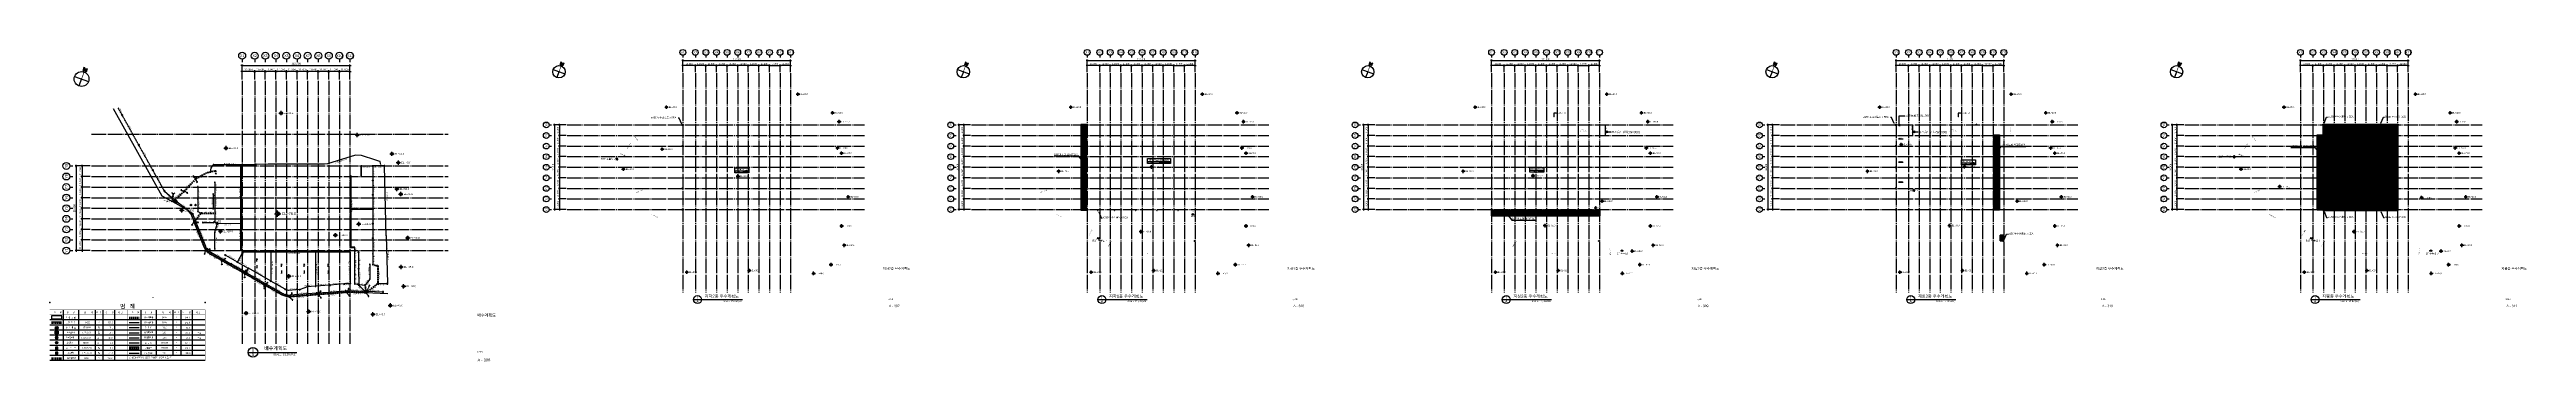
# Model space of a CAD drawing. Header units: millimetres. Extents: x 252222657 to 254795153, y 504225591 to 504550014.
import ezdxf
from ezdxf.enums import TextEntityAlignment as Align
from ezdxf.lldxf.tags import DXFTag

# ---------------------------------------------------------------- set-up
doc = ezdxf.new("R2010")
doc.units = ezdxf.units.MM
doc.set_wipeout_variables(frame=1)
for name, pattern in [('CEN', [35, 30, -2, 1, -2]), ('CONTINOUS', [0, 0]), ('DASH', [0.75, 0.5, -0.25]), ('DASHED', [0.75, 0.5, -0.25]), ('DASHED2', [0.375, 0.25, -0.125]), ('HID', [2.3, 1.5, -0.8]), ('HIDDEN', [2, 1, -1]), ('PHANTOM', [2.5, 1.25, -0.25, 0.25, -0.25, 0.25, -0.25]), ('xr-plan-대풍(130620)$0$CEN', [62, 60, -1, 0, -1])]:
    doc.linetypes.add(name, pattern=pattern)
for name, color, linetype in [('0-계획-범례', 7, 'Continuous'), ('0-지적', 154, 'DASHED'), ('0-치수', 2, 'Continuous'), ('1-계획-연결관', 7, 'Continuous'), ('1-계획-우수관로', 3, 'Continuous'), ('1-계획-우수맨홀', 27, 'Continuous'), ('1-계획-우수문자', 2, 'Continuous'), ('1-계획-우수받이', 2, 'Continuous'), ('1-계획-우수집수정', 27, 'PHANTOM'), ('2', 4, 'Continuous'), ('2-계획-오수관로', 3, 'Continuous'), ('2-계획-오수문자', 2, 'Continuous'), ('2-계획-오수집수정', 26, 'Continuous'), ('4A.TEC CEN', 1, 'CEN'), ('4A.TEC DIM', 7, 'Continuous'), ('4A.TEC FORM-TEXT', 3, 'Continuous'), ('4A.TEC TEXT', 7, 'Continuous'), ('4A.TEC TEXT 1', 3, 'Continuous'), ('4A.TEC TEXT 2', 3, 'Continuous'), ('4A.TEC 심볼', 7, 'Continuous'), ('k-시트문자', 7, 'Continuous'), ('NO체인', 1, 'Continuous'), ('xr-plan-대풍(130620)$0$CEN', 1, 'xr-plan-대풍(130620)$0$CEN'), ('㈜SE&C TEXT', 7, 'Continuous'), ('㈜SE&C TEXT 1', 3, 'Continuous'), ('㈜SE&C 심볼', 7, 'Continuous'), ('사이포닉0', 3, 'Continuous'), ('우수면적', 1, 'Continuous')]:
    doc.layers.add(name, color=color, linetype=linetype)
doc.layers.add('0-스틸그레이팅설치', color=80, linetype='Continuous', lineweight=0)
doc.layers.add('DEFPOINT', color=135, linetype='Continuous', plot=False)
doc.styles.add('GHS', font='malgun.ttf')
doc.styles.add('SAMOO', font='')
doc.styles.get("Standard").update_dxf_attribs({"font": ''})
doc.styles.add('굴림', font='')
doc.styles.add('나눔고딕', font='')
doc.styles.add('돋움', font='')
doc.styles.add('돋음체', font='')
doc.styles.add('울릉도L', font='')
doc.styles.add('울릉도M', font='')
doc.styles.get('SAMOO').set_extended_font_data('Dotum')
doc.styles.get('Standard').set_extended_font_data('Dotum')
doc.styles.get('굴림').set_extended_font_data('Gulim')
doc.styles.get('나눔고딕').set_extended_font_data('Dotum')
doc.styles.get('돋움').set_extended_font_data('Dotum')
doc.styles.get('돋음체').set_extended_font_data('Dotum')
doc.styles.get('울릉도L').set_extended_font_data('Dotum')
doc.styles.get('울릉도M').set_extended_font_data('DotumChe')
doc.linetypes.add('CDU000', pattern='A,0.9,[122,KHCLINE.shx,S=0.006,R=0,X=0,Y=0],-0.2,["U",Standard,S=0.2,R=0,X=0.15,Y=-0.1],-0.25,-0.2', length=1.55)
doc.linetypes.add('CDU000R', pattern='A,0.9,[122,KHCLINE.shx,S=0.006,R=0,X=0,Y=0],-0.2,["U",Standard,S=0.2,R=180,X=0.3,Y=0.1],-0.25,-0.2', length=1.55)
doc.linetypes.add('CDU002', pattern='A,0.9,[122,KHCLINE.shx,S=0.006,R=0,X=0,Y=0],-0.2,["U2",Standard,S=0.2,R=0,X=0.15,Y=-0.1],-0.45,-0.2', length=1.75)
tags = doc.linetypes.add('CDZ001', pattern='A,0.9,[123,KHCLINE.shx,S=0.00909,R=0,X=0,Y=0],-0.3,-0.5', length=1.7).pattern_tags.tags
tags[14:15] = [DXFTag(74, 4), DXFTag(75, 0), DXFTag(340, '0'), DXFTag(46, 1.0), DXFTag(50, 0.0), DXFTag(44, 0.0), DXFTag(45, 0.0)]
tags[12:13] = [DXFTag(74, 4), DXFTag(75, 0), DXFTag(340, '0'), DXFTag(46, 1.0), DXFTag(50, 0.0), DXFTag(44, 0.0), DXFTag(45, 0.0)]
doc.dimstyles.new('DIM_600(외부치수)', dxfattribs={"dimscale": 400, "dimtxt": 3.3, "dimasz": 1, "dimexe": 2, "dimexo": 2, "dimgap": 1, "dimtad": 1, "dimdec": 0, "dimdsep": 46, "dimlunit": 6, "dimtxsty": '나눔고딕', "dimblk1": 'DIMDOT', "dimblk2": 'DIMDOT', "dimsah": 1, "dimcen": 2.5, "dimdle": 1.5, "dimclrd": 8, "dimclre": 8, "dimclrt": 3, "dimadec": 0, "dimazin": 0, "dimtfac": 1, "dimtdec": 0, "dimtix": 1, "dimtmove": 2, "dimatfit": 3, "dimldrblk": 'DIMDOT', "dimfxl": 1, "dimtvp": 1, "dimtolj": 1, "dimtzin": 0, "dimarcsym": 0})
pattern_1 = [(135, (255783980.3, 500220157), (-449.01281, -449.01281), [])]

# ---------------------------------------------------------------- blocks, each defined once
blk = doc.blocks.new('DIMDOT')
at = {"color": 0}
blk.add_line((-2, 0), (2, 0), dxfattribs=at)
for radius in [0.5, 0.25]:
    blk.add_circle((0, 0), radius, dxfattribs=at)
blk = doc.blocks.new('*D140')
at = {"layer": '4A.TEC DIM', "color": 8, "lineweight": -2}
for p, q in [((169308, -38163), (169308, -25069)), ((281308, -38163), (281308, -25069)), ((169808, -26069), (280808, -26069))]:
    blk.add_line(p, q, dxfattribs=at)
at = {"layer": 'Defpoints', "color": 0}
for p in [(169308, -39163), (281308, -26069), (281308, -39163)]:
    blk.add_point(p, dxfattribs=at)
at = {"layer": '4A.TEC DIM', "color": 8, "lineweight": -2, "xscale": 500, "yscale": 500, "zscale": 500, "rotation": 180}
blk.add_blockref('DIMDOT', (169308, -26069), dxfattribs=at)
at = {"layer": '4A.TEC DIM', "color": 8, "lineweight": -2, "xscale": 500, "yscale": 500, "zscale": 500}
blk.add_blockref('DIMDOT', (281308, -26069), dxfattribs=at)
at = {"layer": '4A.TEC DIM', "color": 3, "insert": (225308, -24584), "char_height": 1650, "attachment_point": 5, "style": '나눔고딕'}
blk.add_mtext('\\A1;112,000', dxfattribs=at)
blk = doc.blocks.new('ccs122')
at = {"layer": '4A.TEC 심볼'}
blk.add_line((0, 8), (0, 3), dxfattribs=at)
blk.add_circle((0, 14), 6, dxfattribs=at)
at = {"layer": '4A.TEC TEXT 2', "color": 3, "style": 'GHS'}
blk.add_attdef('NO', text='', height=4.5, dxfattribs=at).set_placement((0, 14), align=Align.MIDDLE_CENTER)
blk = doc.blocks.new('*D141')
at = {"layer": '4A.TEC DIM', "color": 8, "lineweight": -2}
for p, q in [((48195, -103937), (40113, -103937)), ((48195, -114937), (40113, -114937)), ((41113, -104437), (41113, -114437))]:
    blk.add_line(p, q, dxfattribs=at)
at = {"layer": 'Defpoints', "color": 0}
for p in [(41113, -114937), (49195, -103937), (49195, -114937)]:
    blk.add_point(p, dxfattribs=at)
at = {"layer": '4A.TEC DIM', "color": 8, "lineweight": -2, "xscale": 500, "yscale": 500, "zscale": 500}
for p, rotation in [((41113, -103937), 90), ((41113, -114937), 270)]:
    blk.add_blockref('DIMDOT', p, dxfattribs=dict(at, rotation=rotation))
at = {"layer": '4A.TEC DIM', "color": 3, "insert": (39628, -109437), "char_height": 1650, "attachment_point": 5, "rotation": 90, "style": '나눔고딕'}
blk.add_mtext('\\A1;11,000', dxfattribs=at)
blk = doc.blocks.new('*D142')
at = {"layer": '4A.TEC DIM', "color": 8, "lineweight": -2}
for p, q in [((48195, -92937), (35100, -92937)), ((36100, -93437), (36100, -180437)), ((48195, -180937), (35100, -180937))]:
    blk.add_line(p, q, dxfattribs=at)
at = {"layer": 'Defpoints', "color": 0}
for p in [(49195, -92937), (36100, -180937), (49195, -180937)]:
    blk.add_point(p, dxfattribs=at)
at = {"layer": '4A.TEC DIM', "color": 8, "lineweight": -2, "xscale": 500, "yscale": 500, "zscale": 500}
for p, rotation in [((36100, -92937), 90), ((36100, -180937), 270)]:
    blk.add_blockref('DIMDOT', p, dxfattribs=dict(at, rotation=rotation))
at = {"layer": '4A.TEC DIM', "color": 3, "insert": (34615, -136937), "char_height": 1650, "attachment_point": 5, "rotation": 90, "style": '나눔고딕'}
blk.add_mtext('\\A1;88,000', dxfattribs=at)
blk = doc.blocks.new('*D143')
at = {"layer": '4A.TEC DIM', "color": 8, "lineweight": -2}
for p, q in [((48195, -169937), (40113, -169937)), ((41113, -170437), (41113, -180437)), ((48195, -180937), (40113, -180937))]:
    blk.add_line(p, q, dxfattribs=at)
at = {"layer": 'Defpoints', "color": 0}
for p in [(49195, -169937), (41113, -180937), (49195, -180937)]:
    blk.add_point(p, dxfattribs=at)
at = {"layer": '4A.TEC DIM', "color": 8, "lineweight": -2, "xscale": 500, "yscale": 500, "zscale": 500}
for p, rotation in [((41113, -169937), 90), ((41113, -180937), 270)]:
    blk.add_blockref('DIMDOT', p, dxfattribs=dict(at, rotation=rotation))
at = {"layer": '4A.TEC DIM', "color": 3, "insert": (39628, -175437), "char_height": 1650, "attachment_point": 5, "rotation": 90, "style": '나눔고딕'}
blk.add_mtext('\\A1;11,000', dxfattribs=at)
blk = doc.blocks.new('*D144')
at = {"layer": '4A.TEC DIM', "color": 8, "lineweight": -2}
for p, q in [((48195, -158937), (40113, -158937)), ((48195, -169937), (40113, -169937)), ((41113, -159437), (41113, -169437))]:
    blk.add_line(p, q, dxfattribs=at)
at = {"layer": 'Defpoints', "color": 0}
for p in [(41113, -169937), (49195, -158937), (49195, -169937)]:
    blk.add_point(p, dxfattribs=at)
at = {"layer": '4A.TEC DIM', "color": 8, "lineweight": -2, "xscale": 500, "yscale": 500, "zscale": 500}
for p, rotation in [((41113, -158937), 90), ((41113, -169937), 270)]:
    blk.add_blockref('DIMDOT', p, dxfattribs=dict(at, rotation=rotation))
at = {"layer": '4A.TEC DIM', "color": 3, "insert": (39628, -164437), "char_height": 1650, "attachment_point": 5, "rotation": 90, "style": '나눔고딕'}
blk.add_mtext('\\A1;11,000', dxfattribs=at)
blk = doc.blocks.new('*D145')
at = {"layer": '4A.TEC DIM', "color": 8, "lineweight": -2}
for p, q in [((48195, -147937), (40113, -147937)), ((41113, -148437), (41113, -158437)), ((48195, -158937), (40113, -158937))]:
    blk.add_line(p, q, dxfattribs=at)
at = {"layer": 'Defpoints', "color": 0}
for p in [(49195, -147937), (41113, -158937), (49195, -158937)]:
    blk.add_point(p, dxfattribs=at)
at = {"layer": '4A.TEC DIM', "color": 8, "lineweight": -2, "xscale": 500, "yscale": 500, "zscale": 500}
for p, rotation in [((41113, -147937), 90), ((41113, -158937), 270)]:
    blk.add_blockref('DIMDOT', p, dxfattribs=dict(at, rotation=rotation))
at = {"layer": '4A.TEC DIM', "color": 3, "insert": (39628, -153437), "char_height": 1650, "attachment_point": 5, "rotation": 90, "style": '나눔고딕'}
blk.add_mtext('\\A1;11,000', dxfattribs=at)
blk = doc.blocks.new('*D146')
at = {"layer": '4A.TEC DIM', "color": 8, "lineweight": -2}
for p, q in [((48195, -136937), (40113, -136937)), ((48195, -147937), (40113, -147937)), ((41113, -137437), (41113, -147437))]:
    blk.add_line(p, q, dxfattribs=at)
at = {"layer": 'Defpoints', "color": 0}
for p in [(41113, -147937), (49195, -136937), (49195, -147937)]:
    blk.add_point(p, dxfattribs=at)
at = {"layer": '4A.TEC DIM', "color": 8, "lineweight": -2, "xscale": 500, "yscale": 500, "zscale": 500}
for p, rotation in [((41113, -136937), 90), ((41113, -147937), 270)]:
    blk.add_blockref('DIMDOT', p, dxfattribs=dict(at, rotation=rotation))
at = {"layer": '4A.TEC DIM', "color": 3, "insert": (39628, -142437), "char_height": 1650, "attachment_point": 5, "rotation": 90, "style": '나눔고딕'}
blk.add_mtext('\\A1;11,000', dxfattribs=at)
blk = doc.blocks.new('*D147')
at = {"layer": '4A.TEC DIM', "color": 8, "lineweight": -2}
for p, q in [((48195, -125937), (40113, -125937)), ((41113, -126437), (41113, -136437)), ((48195, -136937), (40113, -136937))]:
    blk.add_line(p, q, dxfattribs=at)
at = {"layer": 'Defpoints', "color": 0}
for p in [(49195, -125937), (41113, -136937), (49195, -136937)]:
    blk.add_point(p, dxfattribs=at)
at = {"layer": '4A.TEC DIM', "color": 8, "lineweight": -2, "xscale": 500, "yscale": 500, "zscale": 500}
for p, rotation in [((41113, -125937), 90), ((41113, -136937), 270)]:
    blk.add_blockref('DIMDOT', p, dxfattribs=dict(at, rotation=rotation))
at = {"layer": '4A.TEC DIM', "color": 3, "insert": (39628, -131437), "char_height": 1650, "attachment_point": 5, "rotation": 90, "style": '나눔고딕'}
blk.add_mtext('\\A1;11,000', dxfattribs=at)
blk = doc.blocks.new('*D148')
at = {"layer": '4A.TEC DIM', "color": 8, "lineweight": -2}
for p, q in [((48195, -114937), (40113, -114937)), ((48195, -125937), (40113, -125937)), ((41113, -115437), (41113, -125437))]:
    blk.add_line(p, q, dxfattribs=at)
at = {"layer": 'Defpoints', "color": 0}
for p in [(41113, -125937), (49195, -114937), (49195, -125937)]:
    blk.add_point(p, dxfattribs=at)
at = {"layer": '4A.TEC DIM', "color": 8, "lineweight": -2, "xscale": 500, "yscale": 500, "zscale": 500}
for p, rotation in [((41113, -114937), 90), ((41113, -125937), 270)]:
    blk.add_blockref('DIMDOT', p, dxfattribs=dict(at, rotation=rotation))
at = {"layer": '4A.TEC DIM', "color": 3, "insert": (39628, -120437), "char_height": 1650, "attachment_point": 5, "rotation": 90, "style": '나눔고딕'}
blk.add_mtext('\\A1;11,000', dxfattribs=at)
blk = doc.blocks.new('*D150')
at = {"layer": '4A.TEC DIM', "color": 8, "lineweight": -2}
for p, q in [((169308, -38163), (169308, -30082)), ((181808, -31082), (169808, -31082)), ((182308, -38163), (182308, -30082))]:
    blk.add_line(p, q, dxfattribs=at)
at = {"layer": 'Defpoints', "color": 0}
for p in [(169308, -31082), (169308, -39163), (182308, -39163)]:
    blk.add_point(p, dxfattribs=at)
at = {"layer": '4A.TEC DIM', "color": 8, "lineweight": -2, "xscale": 500, "yscale": 500, "zscale": 500, "rotation": 180}
blk.add_blockref('DIMDOT', (169308, -31082), dxfattribs=at)
at = {"layer": '4A.TEC DIM', "color": 8, "lineweight": -2, "xscale": 500, "yscale": 500, "zscale": 500}
blk.add_blockref('DIMDOT', (182308, -31082), dxfattribs=at)
at = {"layer": '4A.TEC DIM', "color": 3, "insert": (175808, -29597), "char_height": 1650, "attachment_point": 5, "style": '나눔고딕'}
blk.add_mtext('\\A1;13,000', dxfattribs=at)
blk = doc.blocks.new('*D151')
at = {"layer": '4A.TEC DIM', "color": 8, "lineweight": -2}
for p, q in [((182308, -38163), (182308, -30082)), ((192808, -31082), (182808, -31082)), ((193308, -38163), (193308, -30082))]:
    blk.add_line(p, q, dxfattribs=at)
at = {"layer": 'Defpoints', "color": 0}
for p in [(182308, -31082), (182308, -39163), (193308, -39163)]:
    blk.add_point(p, dxfattribs=at)
at = {"layer": '4A.TEC DIM', "color": 8, "lineweight": -2, "xscale": 500, "yscale": 500, "zscale": 500, "rotation": 180}
blk.add_blockref('DIMDOT', (182308, -31082), dxfattribs=at)
at = {"layer": '4A.TEC DIM', "color": 8, "lineweight": -2, "xscale": 500, "yscale": 500, "zscale": 500}
blk.add_blockref('DIMDOT', (193308, -31082), dxfattribs=at)
at = {"layer": '4A.TEC DIM', "color": 3, "insert": (187808, -29597), "char_height": 1650, "attachment_point": 5, "style": '나눔고딕'}
blk.add_mtext('\\A1;11,000', dxfattribs=at)
blk = doc.blocks.new('*D152')
at = {"layer": '4A.TEC DIM', "color": 8, "lineweight": -2}
for p, q in [((193308, -38163), (193308, -30082)), ((203808, -31082), (193808, -31082)), ((204308, -38163), (204308, -30082))]:
    blk.add_line(p, q, dxfattribs=at)
at = {"layer": 'Defpoints', "color": 0}
for p in [(193308, -31082), (193308, -39163), (204308, -39163)]:
    blk.add_point(p, dxfattribs=at)
at = {"layer": '4A.TEC DIM', "color": 8, "lineweight": -2, "xscale": 500, "yscale": 500, "zscale": 500, "rotation": 180}
blk.add_blockref('DIMDOT', (193308, -31082), dxfattribs=at)
at = {"layer": '4A.TEC DIM', "color": 8, "lineweight": -2, "xscale": 500, "yscale": 500, "zscale": 500}
blk.add_blockref('DIMDOT', (204308, -31082), dxfattribs=at)
at = {"layer": '4A.TEC DIM', "color": 3, "insert": (198808, -29597), "char_height": 1650, "attachment_point": 5, "style": '나눔고딕'}
blk.add_mtext('\\A1;11,000', dxfattribs=at)
blk = doc.blocks.new('*D153')
at = {"layer": '4A.TEC DIM', "color": 8, "lineweight": -2}
for p, q in [((204308, -38163), (204308, -30082)), ((214808, -31082), (204808, -31082)), ((215308, -38163), (215308, -30082))]:
    blk.add_line(p, q, dxfattribs=at)
at = {"layer": 'Defpoints', "color": 0}
for p in [(204308, -31082), (204308, -39163), (215308, -39163)]:
    blk.add_point(p, dxfattribs=at)
at = {"layer": '4A.TEC DIM', "color": 8, "lineweight": -2, "xscale": 500, "yscale": 500, "zscale": 500, "rotation": 180}
blk.add_blockref('DIMDOT', (204308, -31082), dxfattribs=at)
at = {"layer": '4A.TEC DIM', "color": 8, "lineweight": -2, "xscale": 500, "yscale": 500, "zscale": 500}
blk.add_blockref('DIMDOT', (215308, -31082), dxfattribs=at)
at = {"layer": '4A.TEC DIM', "color": 3, "insert": (209808, -29597), "char_height": 1650, "attachment_point": 5, "style": '나눔고딕'}
blk.add_mtext('\\A1;11,000', dxfattribs=at)
blk = doc.blocks.new('*D154')
at = {"layer": '4A.TEC DIM', "color": 8, "lineweight": -2}
for p, q in [((215308, -38163), (215308, -30082)), ((225808, -31082), (215808, -31082)), ((226308, -38163), (226308, -30082))]:
    blk.add_line(p, q, dxfattribs=at)
at = {"layer": 'Defpoints', "color": 0}
for p in [(215308, -31082), (215308, -39163), (226308, -39163)]:
    blk.add_point(p, dxfattribs=at)
at = {"layer": '4A.TEC DIM', "color": 8, "lineweight": -2, "xscale": 500, "yscale": 500, "zscale": 500, "rotation": 180}
blk.add_blockref('DIMDOT', (215308, -31082), dxfattribs=at)
at = {"layer": '4A.TEC DIM', "color": 8, "lineweight": -2, "xscale": 500, "yscale": 500, "zscale": 500}
blk.add_blockref('DIMDOT', (226308, -31082), dxfattribs=at)
at = {"layer": '4A.TEC DIM', "color": 3, "insert": (220808, -29597), "char_height": 1650, "attachment_point": 5, "style": '나눔고딕'}
blk.add_mtext('\\A1;11,000', dxfattribs=at)
blk = doc.blocks.new('*D155')
at = {"layer": '4A.TEC DIM', "color": 8, "lineweight": -2}
for p, q in [((226308, -38163), (226308, -30082)), ((236808, -31082), (226808, -31082)), ((237308, -38163), (237308, -30082))]:
    blk.add_line(p, q, dxfattribs=at)
at = {"layer": 'Defpoints', "color": 0}
for p in [(226308, -31082), (226308, -39163), (237308, -39163)]:
    blk.add_point(p, dxfattribs=at)
at = {"layer": '4A.TEC DIM', "color": 8, "lineweight": -2, "xscale": 500, "yscale": 500, "zscale": 500, "rotation": 180}
blk.add_blockref('DIMDOT', (226308, -31082), dxfattribs=at)
at = {"layer": '4A.TEC DIM', "color": 8, "lineweight": -2, "xscale": 500, "yscale": 500, "zscale": 500}
blk.add_blockref('DIMDOT', (237308, -31082), dxfattribs=at)
at = {"layer": '4A.TEC DIM', "color": 3, "insert": (231808, -29597), "char_height": 1650, "attachment_point": 5, "style": '나눔고딕'}
blk.add_mtext('\\A1;11,000', dxfattribs=at)
blk = doc.blocks.new('*D156')
at = {"layer": '4A.TEC DIM', "color": 8, "lineweight": -2}
for p, q in [((237308, -38163), (237308, -30082)), ((247808, -31082), (237808, -31082)), ((248308, -38163), (248308, -30082))]:
    blk.add_line(p, q, dxfattribs=at)
at = {"layer": 'Defpoints', "color": 0}
for p in [(237308, -31082), (237308, -39163), (248308, -39163)]:
    blk.add_point(p, dxfattribs=at)
at = {"layer": '4A.TEC DIM', "color": 8, "lineweight": -2, "xscale": 500, "yscale": 500, "zscale": 500, "rotation": 180}
blk.add_blockref('DIMDOT', (237308, -31082), dxfattribs=at)
at = {"layer": '4A.TEC DIM', "color": 8, "lineweight": -2, "xscale": 500, "yscale": 500, "zscale": 500}
blk.add_blockref('DIMDOT', (248308, -31082), dxfattribs=at)
at = {"layer": '4A.TEC DIM', "color": 3, "insert": (242808, -29597), "char_height": 1650, "attachment_point": 5, "style": '나눔고딕'}
blk.add_mtext('\\A1;11,000', dxfattribs=at)
blk = doc.blocks.new('*D157')
at = {"layer": '4A.TEC DIM', "color": 8, "lineweight": -2}
for p, q in [((248308, -38163), (248308, -30082)), ((258808, -31082), (248808, -31082)), ((259308, -38163), (259308, -30082))]:
    blk.add_line(p, q, dxfattribs=at)
at = {"layer": 'Defpoints', "color": 0}
for p in [(248308, -31082), (248308, -39163), (259308, -39163)]:
    blk.add_point(p, dxfattribs=at)
at = {"layer": '4A.TEC DIM', "color": 8, "lineweight": -2, "xscale": 500, "yscale": 500, "zscale": 500, "rotation": 180}
blk.add_blockref('DIMDOT', (248308, -31082), dxfattribs=at)
at = {"layer": '4A.TEC DIM', "color": 8, "lineweight": -2, "xscale": 500, "yscale": 500, "zscale": 500}
blk.add_blockref('DIMDOT', (259308, -31082), dxfattribs=at)
at = {"layer": '4A.TEC DIM', "color": 3, "insert": (253808, -29597), "char_height": 1650, "attachment_point": 5, "style": '나눔고딕'}
blk.add_mtext('\\A1;11,000', dxfattribs=at)
blk = doc.blocks.new('*D158')
at = {"layer": '4A.TEC DIM', "color": 8, "lineweight": -2}
for p, q in [((270308, -38163), (270308, -30082)), ((280808, -31082), (270808, -31082)), ((281308, -38163), (281308, -30082))]:
    blk.add_line(p, q, dxfattribs=at)
at = {"layer": 'Defpoints', "color": 0}
for p in [(270308, -31082), (270308, -39163), (281308, -39163)]:
    blk.add_point(p, dxfattribs=at)
at = {"layer": '4A.TEC DIM', "color": 8, "lineweight": -2, "xscale": 500, "yscale": 500, "zscale": 500, "rotation": 180}
blk.add_blockref('DIMDOT', (270308, -31082), dxfattribs=at)
at = {"layer": '4A.TEC DIM', "color": 8, "lineweight": -2, "xscale": 500, "yscale": 500, "zscale": 500}
blk.add_blockref('DIMDOT', (281308, -31082), dxfattribs=at)
at = {"layer": '4A.TEC DIM', "color": 3, "insert": (275808, -29597), "char_height": 1650, "attachment_point": 5, "style": '나눔고딕'}
blk.add_mtext('\\A1;11,000', dxfattribs=at)
blk = doc.blocks.new('*D159')
at = {"layer": '4A.TEC DIM', "color": 8, "lineweight": -2}
for p, q in [((48195, -92937), (40113, -92937)), ((41113, -93437), (41113, -103437)), ((48195, -103937), (40113, -103937))]:
    blk.add_line(p, q, dxfattribs=at)
at = {"layer": 'Defpoints', "color": 0}
for p in [(49195, -92937), (41113, -103937), (49195, -103937)]:
    blk.add_point(p, dxfattribs=at)
at = {"layer": '4A.TEC DIM', "color": 8, "lineweight": -2, "xscale": 500, "yscale": 500, "zscale": 500}
for p, rotation in [((41113, -92937), 90), ((41113, -103937), 270)]:
    blk.add_blockref('DIMDOT', p, dxfattribs=dict(at, rotation=rotation))
at = {"layer": '4A.TEC DIM', "color": 3, "insert": (39628, -98437), "char_height": 1650, "attachment_point": 5, "rotation": 90, "style": '나눔고딕'}
blk.add_mtext('\\A1;11,000', dxfattribs=at)
blk = doc.blocks.new('*D149')
at = {"layer": '4A.TEC DIM', "color": 8, "lineweight": -2}
for p, q in [((259308, -38163), (259308, -30082)), ((259808, -31082), (269808, -31082)), ((270308, -38163), (270308, -30082))]:
    blk.add_line(p, q, dxfattribs=at)
at = {"layer": 'Defpoints', "color": 0}
for p in [(259308, -39163), (270308, -31082), (270308, -39163)]:
    blk.add_point(p, dxfattribs=at)
at = {"layer": '4A.TEC DIM', "color": 8, "lineweight": -2, "xscale": 500, "yscale": 500, "zscale": 500, "rotation": 180}
blk.add_blockref('DIMDOT', (259308, -31082), dxfattribs=at)
at = {"layer": '4A.TEC DIM', "color": 8, "lineweight": -2, "xscale": 500, "yscale": 500, "zscale": 500}
blk.add_blockref('DIMDOT', (270308, -31082), dxfattribs=at)
at = {"layer": '4A.TEC DIM', "color": 3, "insert": (264808, -29597), "char_height": 1650, "attachment_point": 5, "style": '나눔고딕'}
blk.add_mtext('\\A1;11,000', dxfattribs=at)
blk = doc.blocks.new('FL-LEVEL1')
at = {"layer": '4A.TEC 심볼', "linetype": 'ByBlock'}
h = blk.add_hatch(color=256, dxfattribs=at)
h.paths.add_polyline_path([(295, 175), (295, 0), (470, 0, 0.4142136)])
h.paths.add_polyline_path([(295, 0), (120, 0, 0.4142136), (295, -175)])
for p, q in [((0, 0), (590, 0)), ((295, -295), (295, 295))]:
    blk.add_line(p, q, dxfattribs=at)
blk.add_circle((295, 0), 175, dxfattribs=at)
at = {"layer": '4A.TEC TEXT 2', "color": 3, "linetype": 'ByBlock', "style": 'SAMOO'}
blk.add_attdef('FL', text='', height=250, dxfattribs=at).set_placement((695, 0), align=Align.MIDDLE_LEFT)
blk = doc.blocks.new('dwg9CDF')
at = {"layer": '4A.TEC 심볼', "color": 3, "linetype": 'ByBlock'}
ref = blk.add_blockref('FL-LEVEL1', (150493, -74424, 31666), dxfattribs=dict(at, xscale=6.250000000000405, yscale=6.250000000000405, zscale=6.250000000000405))
ref.add_attrib('FL', 'EL+30.0', dxfattribs={"layer": '4A.TEC TEXT 1', "color": 3, "linetype": 'ByBlock', "height": 1562.5, "style": 'SAMOO'}).set_placement((154837, -74424, 31666), align=Align.MIDDLE_LEFT)
ref = blk.add_blockref('FL-LEVEL1', (287075, -60898, 36666), dxfattribs=dict(at, xscale=6.250000000000405, yscale=6.250000000000405, zscale=6.250000000000405))
ref.add_attrib('FL', 'EL+35.0', dxfattribs={"layer": '4A.TEC TEXT 1', "color": 3, "linetype": 'ByBlock', "height": 1562.5, "style": 'SAMOO'}).set_placement((291419, -60898, 36666), align=Align.MIDDLE_LEFT)
ref = blk.add_blockref('FL-LEVEL1', (323089, -80342, 36666), dxfattribs=dict(at, xscale=6.250000000000405, yscale=6.250000000000405, zscale=6.250000000000405))
ref.add_attrib('FL', 'EL+40.0', dxfattribs={"layer": '4A.TEC TEXT 1', "color": 3, "linetype": 'ByBlock', "height": 1562.5, "style": 'SAMOO'}).set_placement((327433, -80342, 36666), align=Align.MIDDLE_LEFT)
ref = blk.add_blockref('FL-LEVEL1', (329769, -89536, 46666), dxfattribs=dict(at, xscale=6.250000000000405, yscale=6.250000000000405, zscale=6.250000000000405))
ref.add_attrib('FL', 'EL+45.0', dxfattribs={"layer": '4A.TEC TEXT 1', "color": 3, "linetype": 'ByBlock', "height": 1562.5, "style": 'SAMOO'}).set_placement((334113, -89536, 46666), align=Align.MIDDLE_LEFT)
ref = blk.add_blockref('FL-LEVEL1', (328195, -116874, 51666), dxfattribs=dict(at, xscale=6.250000000000405, yscale=6.250000000000405, zscale=6.250000000000405))
ref.add_attrib('FL', 'EL+50.0', dxfattribs={"layer": '4A.TEC TEXT 1', "color": 3, "linetype": 'ByBlock', "height": 1562.5, "style": 'SAMOO'}).set_placement((332539, -116874, 51666), align=Align.MIDDLE_LEFT)
ref = blk.add_blockref('FL-LEVEL1', (332391, -122240, 56666), dxfattribs=dict(at, xscale=6.250000000000405, yscale=6.250000000000405, zscale=6.250000000000405))
ref.add_attrib('FL', 'EL+55.0', dxfattribs={"layer": '4A.TEC TEXT 1', "color": 3, "linetype": 'ByBlock', "height": 1562.5, "style": 'SAMOO'}).set_placement((336735, -122240, 56666), align=Align.MIDDLE_LEFT)
ref = blk.add_blockref('FL-LEVEL1', (339218, -167717, 226666), dxfattribs=dict(at, xscale=6.250000000000405, yscale=6.250000000000405, zscale=6.250000000000405))
ref.add_attrib('FL', 'EL+60.0', dxfattribs={"layer": '4A.TEC TEXT 1', "color": 3, "linetype": 'ByBlock', "height": 1562.5, "style": 'SAMOO'}).set_placement((343562, -167717, 226666), align=Align.MIDDLE_LEFT)
ref = blk.add_blockref('FL-LEVEL1', (332391, -197997, 56666), dxfattribs=dict(at, xscale=6.250000000000405, yscale=6.250000000000405, zscale=6.250000000000405))
ref.add_attrib('FL', 'EL+55.0', dxfattribs={"layer": '4A.TEC TEXT 1', "color": 3, "linetype": 'ByBlock', "height": 1562.5, "style": 'SAMOO'}).set_placement((336735, -197997, 56666), align=Align.MIDDLE_LEFT)
ref = blk.add_blockref('FL-LEVEL1', (335195, -218028, 51666), dxfattribs=dict(at, xscale=6.250000000000405, yscale=6.250000000000405, zscale=6.250000000000405))
ref.add_attrib('FL', 'EL+50.0', dxfattribs={"layer": '4A.TEC TEXT 1', "color": 3, "linetype": 'ByBlock', "height": 1562.5, "style": 'SAMOO'}).set_placement((339539, -218028, 51666), align=Align.MIDDLE_LEFT)
ref = blk.add_blockref('FL-LEVEL1', (171588, -245977, 31666), dxfattribs=dict(at, xscale=6.250000000000405, yscale=6.250000000000405, zscale=6.250000000000405))
ref.add_attrib('FL', 'EL+30.0', dxfattribs={"layer": '4A.TEC TEXT 1', "color": 3, "linetype": 'ByBlock', "height": 1562.5, "style": 'SAMOO'}).set_placement((175932, -245977, 31666), align=Align.MIDDLE_LEFT)
ref = blk.add_blockref('FL-LEVEL1', (236546, -244313, 36666), dxfattribs=dict(at, xscale=6.250000000000405, yscale=6.250000000000405, zscale=6.250000000000405))
ref.add_attrib('FL', 'EL+35.0', dxfattribs={"layer": '4A.TEC TEXT 1', "color": 3, "linetype": 'ByBlock', "height": 1562.5, "style": 'SAMOO'}).set_placement((240890, -244313, 36666), align=Align.MIDDLE_LEFT)
ref = blk.add_blockref('FL-LEVEL1', (303281, -247320, 41666), dxfattribs=dict(at, xscale=6.250000000000405, yscale=6.250000000000405, zscale=6.250000000000405))
ref.add_attrib('FL', 'EL+40.0', dxfattribs={"layer": '4A.TEC TEXT 1', "color": 3, "linetype": 'ByBlock', "height": 1562.5, "style": 'SAMOO'}).set_placement((307625, -247320, 41666), align=Align.MIDDLE_LEFT)
ref = blk.add_blockref('FL-LEVEL1', (321367, -238214, 46666), dxfattribs=dict(at, xscale=6.250000000000405, yscale=6.250000000000405, zscale=6.250000000000405))
ref.add_attrib('FL', 'EL+45.0', dxfattribs={"layer": '4A.TEC TEXT 1', "color": 3, "linetype": 'ByBlock', "height": 1562.5, "style": 'SAMOO'}).set_placement((325711, -238214, 46666), align=Align.MIDDLE_LEFT)
blk = doc.blocks.new('dr-sy-018-D-M')
at = {"layer": '4A.TEC 심볼', "color": 0}
for p, q in [((-1, 16.4), (-2.5, 16.4)), ((-2.5, 16.4), (-2.5, 11.4)), ((-2.5, 11.4), (-1, 11.4)), ((-1, 16.4), (1, 12.8)), ((-1, 15.1), (1.1, 11.4)), ((-1, 11.4), (-1, 15.1)), ((1, 12.8), (1, 16.4)), ((1, 16.4), (2.5, 16.4)), ((2.5, 11.4), (1.1, 11.4)), ((2.5, 16.4), (2.5, 11.4)), ((-10.5, 0), (10.5, 0)), ((0, 0), (0, -10.5))]:
    blk.add_line(p, q, dxfattribs=at)
at = {"layer": '4A.TEC 심볼', "color": 0, "const_width": 1}
blk.add_lwpolyline([(0, 10.5), (0, 0)], dxfattribs=at)
at = {"layer": '4A.TEC 심볼', "color": 0}
blk.add_circle((0, 0), 10.5, dxfattribs=at)
blk = doc.blocks.new('zw$F3B1')
at = {"color": 4}
blk.add_lwpolyline([(333, 33), (333, 333), (33, 333), (33, 33)], close=True, dxfattribs=at)
blk.add_circle((183, 183), 100)
at = {"layer": '4A.TEC 심볼', "color": 6, "linetype": 'DASH', "ltscale": 100, "const_width": 100}
blk.add_lwpolyline([(183, -217, -366.68248295), (187, -217)], format="xyb", dxfattribs=at)
at = {"layer": 'xr-plan-대풍(130620)$0$CEN'}
for p, q in [((0, 183), (366, 183)), ((183, 0), (183, 366))]:
    blk.add_line(p, q, dxfattribs=at)
blk = doc.blocks.new('as7we')
at = {"xscale": -1, "rotation": 180.000000000038}
for p in [(254661941, 504471760, -5000), (254661941, 504449760, -5000), (254661941, 504427760, -5000), (254661941, 504405760, -5000), (254661941, 504383760, -5000)]:
    blk.add_blockref('zw$F3B1', p, dxfattribs=at)
blk = doc.blocks.new('as7wer')
at = {"xscale": -1, "rotation": 180.000000000038}
for p in [(254560191, 504472510, -5000), (254643667, 504472510, -5000)]:
    blk.add_blockref('zw$F3B1', p, dxfattribs=at)
at = {"rotation": 359.999999999962}
blk.add_blockref('zw$F3B1', (254560191, 504393644, -5000), dxfattribs=at)
blk = doc.blocks.new('zw$49F6')
at = {"layer": '0-스틸그레이팅설치'}
for points in [[(10000, 450), (0, 450)], [(0, 0), (0, 450)], [(10000, 0), (0, 0)], [(300, 0), (300, 450)], [(600, 0), (600, 450)], [(900, 0), (900, 450)], [(1200, 0), (1200, 450)], [(1500, 0), (1500, 450)], [(1800, 0), (1800, 450)], [(2100, 0), (2100, 450)], [(2400, 0), (2400, 450)], [(2700, 0), (2700, 450)], [(3000, 0), (3000, 450)], [(3300, 0), (3300, 450)], [(3600, 0), (3600, 450)], [(3900, 0), (3900, 450)], [(4200, 0), (4200, 450)], [(4500, 0), (4500, 450)], [(4800, 0), (4800, 450)], [(5100, 0), (5100, 450)], [(5400, 0), (5400, 450)], [(5700, 0), (5700, 450)], [(6000, 0), (6000, 450)], [(6300, 0), (6300, 450)], [(6600, 0), (6600, 450)], [(6900, 0), (6900, 450)], [(7200, 0), (7200, 450)], [(7500, 0), (7500, 450)], [(7800, 0), (7800, 450)], [(8100, 0), (8100, 450)], [(8400, 0), (8400, 450)], [(8700, 0), (8700, 450)], [(9000, 0), (9000, 450)], [(9300, 0), (9300, 450)], [(9600, 0), (9600, 450)], [(9900, 0), (9900, 450)], [(10000, 0), (10000, 450)]]:
    blk.add_lwpolyline(points, dxfattribs=at)
blk = doc.blocks.new('aswer4')
at = {"rotation": 359.999999999962}
for p in [(254139441, 504471394, 0), (254139441, 504449394, 0), (254139441, 504427394, -1), (254139441, 504405394, 0), (254139441, 504383394, 0)]:
    blk.add_blockref('zw$F3B1', p, dxfattribs=at)
blk = doc.blocks.new('*D118')
at = {"layer": '4A.TEC DIM', "color": 8, "lineweight": -2}
for p, q in [((252422702, 504518718), (252422702, 504534432)), ((252423302, 504533232), (252534102, 504533232)), ((252534702, 504518718), (252534702, 504534432))]:
    blk.add_line(p, q, dxfattribs=at)
at = {"layer": 'Defpoints', "color": 0}
for p in [(252534702, 504533232), (252422702, 504517518), (252534702, 504517518)]:
    blk.add_point(p, dxfattribs=at)
at = {"layer": '4A.TEC DIM', "color": 8, "lineweight": -2, "xscale": 600, "yscale": 600, "zscale": 600, "rotation": 180}
blk.add_blockref('DIMDOT', (252422702, 504533232), dxfattribs=at)
at = {"layer": '4A.TEC DIM', "color": 8, "lineweight": -2, "xscale": 600, "yscale": 600, "zscale": 600}
blk.add_blockref('DIMDOT', (252534702, 504533232), dxfattribs=at)
at = {"layer": '4A.TEC DIM', "color": 3, "insert": (252478702, 504535014), "char_height": 1980, "attachment_point": 5, "style": '나눔고딕'}
blk.add_mtext('\\A1;112,000', dxfattribs=at)
blk = doc.blocks.new('*D119')
at = {"layer": '4A.TEC DIM', "color": 8, "lineweight": -2}
for p, q in [((252523702, 504518718), (252523702, 504528416)), ((252534102, 504527216), (252524302, 504527216)), ((252534702, 504518718), (252534702, 504528416))]:
    blk.add_line(p, q, dxfattribs=at)
at = {"layer": 'Defpoints', "color": 0}
for p in [(252523702, 504527216), (252523702, 504517518), (252534702, 504517518)]:
    blk.add_point(p, dxfattribs=at)
at = {"layer": '4A.TEC DIM', "color": 8, "lineweight": -2, "xscale": 600, "yscale": 600, "zscale": 600, "rotation": 180}
blk.add_blockref('DIMDOT', (252523702, 504527216), dxfattribs=at)
at = {"layer": '4A.TEC DIM', "color": 8, "lineweight": -2, "xscale": 600, "yscale": 600, "zscale": 600}
blk.add_blockref('DIMDOT', (252534702, 504527216), dxfattribs=at)
at = {"layer": '4A.TEC DIM', "color": 3, "insert": (252529202, 504528998), "char_height": 1980, "attachment_point": 5, "style": '나눔고딕'}
blk.add_mtext('\\A1;11,000', dxfattribs=at)
blk = doc.blocks.new('*D120')
at = {"layer": '4A.TEC DIM', "color": 8, "lineweight": -2}
for p, q in [((252264900, 504417937), (252255202, 504417937)), ((252256402, 504417337), (252256402, 504407537)), ((252264900, 504406937), (252255202, 504406937))]:
    blk.add_line(p, q, dxfattribs=at)
at = {"layer": 'Defpoints', "color": 0}
for p in [(252266100, 504417937), (252256402, 504406937), (252266100, 504406937)]:
    blk.add_point(p, dxfattribs=at)
at = {"layer": '4A.TEC DIM', "color": 8, "lineweight": -2, "xscale": 600, "yscale": 600, "zscale": 600}
for p, rotation in [((252256402, 504417937), 90), ((252256402, 504406937), 270)]:
    blk.add_blockref('DIMDOT', p, dxfattribs=dict(at, rotation=rotation))
at = {"layer": '4A.TEC DIM', "color": 3, "insert": (252254620, 504412437), "char_height": 1980, "attachment_point": 5, "rotation": 90, "style": '나눔고딕'}
blk.add_mtext('\\A1;11,000', dxfattribs=at)
blk = doc.blocks.new('*D121')
at = {"layer": '4A.TEC DIM', "color": 8, "lineweight": -2}
for p, q in [((252264900, 504428937), (252249187, 504428937)), ((252250387, 504428337), (252250387, 504341537)), ((252264900, 504340937), (252249187, 504340937))]:
    blk.add_line(p, q, dxfattribs=at)
at = {"layer": 'Defpoints', "color": 0}
for p in [(252266100, 504428937), (252250387, 504340937), (252266100, 504340937)]:
    blk.add_point(p, dxfattribs=at)
at = {"layer": '4A.TEC DIM', "color": 8, "lineweight": -2, "xscale": 600, "yscale": 600, "zscale": 600}
for p, rotation in [((252250387, 504428937), 90), ((252250387, 504340937), 270)]:
    blk.add_blockref('DIMDOT', p, dxfattribs=dict(at, rotation=rotation))
at = {"layer": '4A.TEC DIM', "color": 3, "insert": (252248605, 504384937), "char_height": 1980, "attachment_point": 5, "rotation": 90, "style": '나눔고딕'}
blk.add_mtext('\\A1;88,000', dxfattribs=at)
blk = doc.blocks.new('*D122')
at = {"layer": '4A.TEC DIM', "color": 8, "lineweight": -2}
for p, q in [((252264900, 504351937), (252255202, 504351937)), ((252264900, 504340937), (252255202, 504340937)), ((252256402, 504351337), (252256402, 504341537))]:
    blk.add_line(p, q, dxfattribs=at)
at = {"layer": 'Defpoints', "color": 0}
for p in [(252256402, 504340937), (252266100, 504351937), (252266100, 504340937)]:
    blk.add_point(p, dxfattribs=at)
at = {"layer": '4A.TEC DIM', "color": 8, "lineweight": -2, "xscale": 600, "yscale": 600, "zscale": 600}
for p, rotation in [((252256402, 504351937), 90), ((252256402, 504340937), 270)]:
    blk.add_blockref('DIMDOT', p, dxfattribs=dict(at, rotation=rotation))
at = {"layer": '4A.TEC DIM', "color": 3, "insert": (252254620, 504346437), "char_height": 1980, "attachment_point": 5, "rotation": 90, "style": '나눔고딕'}
blk.add_mtext('\\A1;11,000', dxfattribs=at)
blk = doc.blocks.new('*D123')
at = {"layer": '4A.TEC DIM', "color": 8, "lineweight": -2}
for p, q in [((252264900, 504362937), (252255202, 504362937)), ((252264900, 504351937), (252255202, 504351937)), ((252256402, 504362337), (252256402, 504352537))]:
    blk.add_line(p, q, dxfattribs=at)
at = {"layer": 'Defpoints', "color": 0}
for p in [(252256402, 504351937), (252266100, 504362937), (252266100, 504351937)]:
    blk.add_point(p, dxfattribs=at)
at = {"layer": '4A.TEC DIM', "color": 8, "lineweight": -2, "xscale": 600, "yscale": 600, "zscale": 600}
for p, rotation in [((252256402, 504362937), 90), ((252256402, 504351937), 270)]:
    blk.add_blockref('DIMDOT', p, dxfattribs=dict(at, rotation=rotation))
at = {"layer": '4A.TEC DIM', "color": 3, "insert": (252254620, 504357437), "char_height": 1980, "attachment_point": 5, "rotation": 90, "style": '나눔고딕'}
blk.add_mtext('\\A1;11,000', dxfattribs=at)
blk = doc.blocks.new('*D124')
at = {"layer": '4A.TEC DIM', "color": 8, "lineweight": -2}
for p, q in [((252264900, 504373937), (252255202, 504373937)), ((252256402, 504373337), (252256402, 504363537)), ((252264900, 504362937), (252255202, 504362937))]:
    blk.add_line(p, q, dxfattribs=at)
at = {"layer": 'Defpoints', "color": 0}
for p in [(252266100, 504373937), (252256402, 504362937), (252266100, 504362937)]:
    blk.add_point(p, dxfattribs=at)
at = {"layer": '4A.TEC DIM', "color": 8, "lineweight": -2, "xscale": 600, "yscale": 600, "zscale": 600}
for p, rotation in [((252256402, 504373937), 90), ((252256402, 504362937), 270)]:
    blk.add_blockref('DIMDOT', p, dxfattribs=dict(at, rotation=rotation))
at = {"layer": '4A.TEC DIM', "color": 3, "insert": (252254620, 504368437), "char_height": 1980, "attachment_point": 5, "rotation": 90, "style": '나눔고딕'}
blk.add_mtext('\\A1;11,000', dxfattribs=at)
blk = doc.blocks.new('*D125')
at = {"layer": '4A.TEC DIM', "color": 8, "lineweight": -2}
for p, q in [((252264900, 504384937), (252255202, 504384937)), ((252264900, 504373937), (252255202, 504373937)), ((252256402, 504384337), (252256402, 504374537))]:
    blk.add_line(p, q, dxfattribs=at)
at = {"layer": 'Defpoints', "color": 0}
for p in [(252256402, 504373937), (252266100, 504384937), (252266100, 504373937)]:
    blk.add_point(p, dxfattribs=at)
at = {"layer": '4A.TEC DIM', "color": 8, "lineweight": -2, "xscale": 600, "yscale": 600, "zscale": 600}
for p, rotation in [((252256402, 504384937), 90), ((252256402, 504373937), 270)]:
    blk.add_blockref('DIMDOT', p, dxfattribs=dict(at, rotation=rotation))
at = {"layer": '4A.TEC DIM', "color": 3, "insert": (252254620, 504379437), "char_height": 1980, "attachment_point": 5, "rotation": 90, "style": '나눔고딕'}
blk.add_mtext('\\A1;11,000', dxfattribs=at)
blk = doc.blocks.new('*D126')
at = {"layer": '4A.TEC DIM', "color": 8, "lineweight": -2}
for p, q in [((252264900, 504395937), (252255202, 504395937)), ((252256402, 504395337), (252256402, 504385537)), ((252264900, 504384937), (252255202, 504384937))]:
    blk.add_line(p, q, dxfattribs=at)
at = {"layer": 'Defpoints', "color": 0}
for p in [(252266100, 504395937), (252256402, 504384937), (252266100, 504384937)]:
    blk.add_point(p, dxfattribs=at)
at = {"layer": '4A.TEC DIM', "color": 8, "lineweight": -2, "xscale": 600, "yscale": 600, "zscale": 600}
for p, rotation in [((252256402, 504395937), 90), ((252256402, 504384937), 270)]:
    blk.add_blockref('DIMDOT', p, dxfattribs=dict(at, rotation=rotation))
at = {"layer": '4A.TEC DIM', "color": 3, "insert": (252254620, 504390437), "char_height": 1980, "attachment_point": 5, "rotation": 90, "style": '나눔고딕'}
blk.add_mtext('\\A1;11,000', dxfattribs=at)
blk = doc.blocks.new('*D127')
at = {"layer": '4A.TEC DIM', "color": 8, "lineweight": -2}
for p, q in [((252264900, 504406937), (252255202, 504406937)), ((252264900, 504395937), (252255202, 504395937)), ((252256402, 504406337), (252256402, 504396537))]:
    blk.add_line(p, q, dxfattribs=at)
at = {"layer": 'Defpoints', "color": 0}
for p in [(252256402, 504395937), (252266100, 504406937), (252266100, 504395937)]:
    blk.add_point(p, dxfattribs=at)
at = {"layer": '4A.TEC DIM', "color": 8, "lineweight": -2, "xscale": 600, "yscale": 600, "zscale": 600}
for p, rotation in [((252256402, 504406937), 90), ((252256402, 504395937), 270)]:
    blk.add_blockref('DIMDOT', p, dxfattribs=dict(at, rotation=rotation))
at = {"layer": '4A.TEC DIM', "color": 3, "insert": (252254620, 504401437), "char_height": 1980, "attachment_point": 5, "rotation": 90, "style": '나눔고딕'}
blk.add_mtext('\\A1;11,000', dxfattribs=at)
blk = doc.blocks.new('*D128')
at = {"layer": '4A.TEC DIM', "color": 8, "lineweight": -2}
for p, q in [((252422702, 504518718), (252422702, 504528416)), ((252435102, 504527216), (252423302, 504527216)), ((252435702, 504518718), (252435702, 504528416))]:
    blk.add_line(p, q, dxfattribs=at)
at = {"layer": 'Defpoints', "color": 0}
for p in [(252422702, 504527216), (252422702, 504517518), (252435702, 504517518)]:
    blk.add_point(p, dxfattribs=at)
at = {"layer": '4A.TEC DIM', "color": 8, "lineweight": -2, "xscale": 600, "yscale": 600, "zscale": 600, "rotation": 180}
blk.add_blockref('DIMDOT', (252422702, 504527216), dxfattribs=at)
at = {"layer": '4A.TEC DIM', "color": 8, "lineweight": -2, "xscale": 600, "yscale": 600, "zscale": 600}
blk.add_blockref('DIMDOT', (252435702, 504527216), dxfattribs=at)
at = {"layer": '4A.TEC DIM', "color": 3, "insert": (252429202, 504528998), "char_height": 1980, "attachment_point": 5, "style": '나눔고딕'}
blk.add_mtext('\\A1;13,000', dxfattribs=at)
blk = doc.blocks.new('*D129')
at = {"layer": '4A.TEC DIM', "color": 8, "lineweight": -2}
for p, q in [((252435702, 504518718), (252435702, 504528416)), ((252446102, 504527216), (252436302, 504527216)), ((252446702, 504518718), (252446702, 504528416))]:
    blk.add_line(p, q, dxfattribs=at)
at = {"layer": 'Defpoints', "color": 0}
for p in [(252435702, 504527216), (252435702, 504517518), (252446702, 504517518)]:
    blk.add_point(p, dxfattribs=at)
at = {"layer": '4A.TEC DIM', "color": 8, "lineweight": -2, "xscale": 600, "yscale": 600, "zscale": 600, "rotation": 180}
blk.add_blockref('DIMDOT', (252435702, 504527216), dxfattribs=at)
at = {"layer": '4A.TEC DIM', "color": 8, "lineweight": -2, "xscale": 600, "yscale": 600, "zscale": 600}
blk.add_blockref('DIMDOT', (252446702, 504527216), dxfattribs=at)
at = {"layer": '4A.TEC DIM', "color": 3, "insert": (252441202, 504528998), "char_height": 1980, "attachment_point": 5, "style": '나눔고딕'}
blk.add_mtext('\\A1;11,000', dxfattribs=at)
blk = doc.blocks.new('*D130')
at = {"layer": '4A.TEC DIM', "color": 8, "lineweight": -2}
for p, q in [((252446702, 504518718), (252446702, 504528416)), ((252457102, 504527216), (252447302, 504527216)), ((252457702, 504518718), (252457702, 504528416))]:
    blk.add_line(p, q, dxfattribs=at)
at = {"layer": 'Defpoints', "color": 0}
for p in [(252446702, 504527216), (252446702, 504517518), (252457702, 504517518)]:
    blk.add_point(p, dxfattribs=at)
at = {"layer": '4A.TEC DIM', "color": 8, "lineweight": -2, "xscale": 600, "yscale": 600, "zscale": 600, "rotation": 180}
blk.add_blockref('DIMDOT', (252446702, 504527216), dxfattribs=at)
at = {"layer": '4A.TEC DIM', "color": 8, "lineweight": -2, "xscale": 600, "yscale": 600, "zscale": 600}
blk.add_blockref('DIMDOT', (252457702, 504527216), dxfattribs=at)
at = {"layer": '4A.TEC DIM', "color": 3, "insert": (252452202, 504528998), "char_height": 1980, "attachment_point": 5, "style": '나눔고딕'}
blk.add_mtext('\\A1;11,000', dxfattribs=at)
blk = doc.blocks.new('*D131')
at = {"layer": '4A.TEC DIM', "color": 8, "lineweight": -2}
for p, q in [((252457702, 504518718), (252457702, 504528416)), ((252468102, 504527216), (252458302, 504527216)), ((252468702, 504518718), (252468702, 504528416))]:
    blk.add_line(p, q, dxfattribs=at)
at = {"layer": 'Defpoints', "color": 0}
for p in [(252457702, 504527216), (252457702, 504517518), (252468702, 504517518)]:
    blk.add_point(p, dxfattribs=at)
at = {"layer": '4A.TEC DIM', "color": 8, "lineweight": -2, "xscale": 600, "yscale": 600, "zscale": 600, "rotation": 180}
blk.add_blockref('DIMDOT', (252457702, 504527216), dxfattribs=at)
at = {"layer": '4A.TEC DIM', "color": 8, "lineweight": -2, "xscale": 600, "yscale": 600, "zscale": 600}
blk.add_blockref('DIMDOT', (252468702, 504527216), dxfattribs=at)
at = {"layer": '4A.TEC DIM', "color": 3, "insert": (252463202, 504528998), "char_height": 1980, "attachment_point": 5, "style": '나눔고딕'}
blk.add_mtext('\\A1;11,000', dxfattribs=at)
blk = doc.blocks.new('*D132')
at = {"layer": '4A.TEC DIM', "color": 8, "lineweight": -2}
for p, q in [((252468702, 504518718), (252468702, 504528416)), ((252479102, 504527216), (252469302, 504527216)), ((252479702, 504518718), (252479702, 504528416))]:
    blk.add_line(p, q, dxfattribs=at)
at = {"layer": 'Defpoints', "color": 0}
for p in [(252468702, 504527216), (252468702, 504517518), (252479702, 504517518)]:
    blk.add_point(p, dxfattribs=at)
at = {"layer": '4A.TEC DIM', "color": 8, "lineweight": -2, "xscale": 600, "yscale": 600, "zscale": 600, "rotation": 180}
blk.add_blockref('DIMDOT', (252468702, 504527216), dxfattribs=at)
at = {"layer": '4A.TEC DIM', "color": 8, "lineweight": -2, "xscale": 600, "yscale": 600, "zscale": 600}
blk.add_blockref('DIMDOT', (252479702, 504527216), dxfattribs=at)
at = {"layer": '4A.TEC DIM', "color": 3, "insert": (252474202, 504528998), "char_height": 1980, "attachment_point": 5, "style": '나눔고딕'}
blk.add_mtext('\\A1;11,000', dxfattribs=at)
blk = doc.blocks.new('*D133')
at = {"layer": '4A.TEC DIM', "color": 8, "lineweight": -2}
for p, q in [((252479702, 504518718), (252479702, 504528416)), ((252490102, 504527216), (252480302, 504527216)), ((252490702, 504518718), (252490702, 504528416))]:
    blk.add_line(p, q, dxfattribs=at)
at = {"layer": 'Defpoints', "color": 0}
for p in [(252479702, 504527216), (252479702, 504517518), (252490702, 504517518)]:
    blk.add_point(p, dxfattribs=at)
at = {"layer": '4A.TEC DIM', "color": 8, "lineweight": -2, "xscale": 600, "yscale": 600, "zscale": 600, "rotation": 180}
blk.add_blockref('DIMDOT', (252479702, 504527216), dxfattribs=at)
at = {"layer": '4A.TEC DIM', "color": 8, "lineweight": -2, "xscale": 600, "yscale": 600, "zscale": 600}
blk.add_blockref('DIMDOT', (252490702, 504527216), dxfattribs=at)
at = {"layer": '4A.TEC DIM', "color": 3, "insert": (252485202, 504528998), "char_height": 1980, "attachment_point": 5, "style": '나눔고딕'}
blk.add_mtext('\\A1;11,000', dxfattribs=at)
blk = doc.blocks.new('*D134')
at = {"layer": '4A.TEC DIM', "color": 8, "lineweight": -2}
for p, q in [((252490702, 504518718), (252490702, 504528416)), ((252501102, 504527216), (252491302, 504527216)), ((252501702, 504518718), (252501702, 504528416))]:
    blk.add_line(p, q, dxfattribs=at)
at = {"layer": 'Defpoints', "color": 0}
for p in [(252490702, 504527216), (252490702, 504517518), (252501702, 504517518)]:
    blk.add_point(p, dxfattribs=at)
at = {"layer": '4A.TEC DIM', "color": 8, "lineweight": -2, "xscale": 600, "yscale": 600, "zscale": 600, "rotation": 180}
blk.add_blockref('DIMDOT', (252490702, 504527216), dxfattribs=at)
at = {"layer": '4A.TEC DIM', "color": 8, "lineweight": -2, "xscale": 600, "yscale": 600, "zscale": 600}
blk.add_blockref('DIMDOT', (252501702, 504527216), dxfattribs=at)
at = {"layer": '4A.TEC DIM', "color": 3, "insert": (252496202, 504528998), "char_height": 1980, "attachment_point": 5, "style": '나눔고딕'}
blk.add_mtext('\\A1;11,000', dxfattribs=at)
blk = doc.blocks.new('*D135')
at = {"layer": '4A.TEC DIM', "color": 8, "lineweight": -2}
for p, q in [((252501702, 504518718), (252501702, 504528416)), ((252512102, 504527216), (252502302, 504527216)), ((252512702, 504518718), (252512702, 504528416))]:
    blk.add_line(p, q, dxfattribs=at)
at = {"layer": 'Defpoints', "color": 0}
for p in [(252501702, 504527216), (252501702, 504517518), (252512702, 504517518)]:
    blk.add_point(p, dxfattribs=at)
at = {"layer": '4A.TEC DIM', "color": 8, "lineweight": -2, "xscale": 600, "yscale": 600, "zscale": 600, "rotation": 180}
blk.add_blockref('DIMDOT', (252501702, 504527216), dxfattribs=at)
at = {"layer": '4A.TEC DIM', "color": 8, "lineweight": -2, "xscale": 600, "yscale": 600, "zscale": 600}
blk.add_blockref('DIMDOT', (252512702, 504527216), dxfattribs=at)
at = {"layer": '4A.TEC DIM', "color": 3, "insert": (252507202, 504528998), "char_height": 1980, "attachment_point": 5, "style": '나눔고딕'}
blk.add_mtext('\\A1;11,000', dxfattribs=at)
blk = doc.blocks.new('*D136')
at = {"layer": '4A.TEC DIM', "color": 8, "lineweight": -2}
for p, q in [((252512702, 504518718), (252512702, 504528416)), ((252523102, 504527216), (252513302, 504527216)), ((252523702, 504518718), (252523702, 504528416))]:
    blk.add_line(p, q, dxfattribs=at)
at = {"layer": 'Defpoints', "color": 0}
for p in [(252512702, 504527216), (252512702, 504517518), (252523702, 504517518)]:
    blk.add_point(p, dxfattribs=at)
at = {"layer": '4A.TEC DIM', "color": 8, "lineweight": -2, "xscale": 600, "yscale": 600, "zscale": 600, "rotation": 180}
blk.add_blockref('DIMDOT', (252512702, 504527216), dxfattribs=at)
at = {"layer": '4A.TEC DIM', "color": 8, "lineweight": -2, "xscale": 600, "yscale": 600, "zscale": 600}
blk.add_blockref('DIMDOT', (252523702, 504527216), dxfattribs=at)
at = {"layer": '4A.TEC DIM', "color": 3, "insert": (252518202, 504528998), "char_height": 1980, "attachment_point": 5, "style": '나눔고딕'}
blk.add_mtext('\\A1;11,000', dxfattribs=at)
blk = doc.blocks.new('*D137')
at = {"layer": '4A.TEC DIM', "color": 8, "lineweight": -2}
for p, q in [((252264900, 504428937), (252255202, 504428937)), ((252264900, 504417937), (252255202, 504417937)), ((252256402, 504428337), (252256402, 504418537))]:
    blk.add_line(p, q, dxfattribs=at)
at = {"layer": 'Defpoints', "color": 0}
for p in [(252256402, 504417937), (252266100, 504428937), (252266100, 504417937)]:
    blk.add_point(p, dxfattribs=at)
at = {"layer": '4A.TEC DIM', "color": 8, "lineweight": -2, "xscale": 600, "yscale": 600, "zscale": 600}
for p, rotation in [((252256402, 504428937), 90), ((252256402, 504417937), 270)]:
    blk.add_blockref('DIMDOT', p, dxfattribs=dict(at, rotation=rotation))
at = {"layer": '4A.TEC DIM', "color": 3, "insert": (252254620, 504423437), "char_height": 1980, "attachment_point": 5, "rotation": 90, "style": '나눔고딕'}
blk.add_mtext('\\A1;11,000', dxfattribs=at)
blk = doc.blocks.new('A$C3A367F73')
at = {"layer": '1-계획-우수맨홀', "color": 8}
for p, q in [((0.4, 1), (0.5, 0.9)), ((0.4, 0.9), (0.5, 0.9)), ((0.4, 0.8), (0.4, 0.7)), ((0.4, 0.8), (0.4, 0.7)), ((0.4, 0.8), (0.4, 0.7)), ((0.4, 0.6), (0.5, 0.6)), ((0.4, 0.5), (0.5, 0.6)), ((0.6, 1.1), (0.5, 1.1)), ((0.5, 1), (0.6, 0.9)), ((0.5, 0.9), (0.5, 0.9)), ((0.5, 0.9), (0.5, 0.9)), ((0.5, 0.9), (0.5, 0.9)), ((0.5, 0.8), (0.5, 0.9)), ((0.6, 0.8), (0.5, 0.8)), ((0.5, 0.8), (0.6, 0.8)), ((0.5, 0.8), (0.6, 0.8)), ((0.5, 0.8), (0.5, 0.8)), ((0.5, 0.8), (0.5, 0.8)), ((0.6, 0.8), (0.5, 0.8)), ((0.5, 0.8), (0.6, 0.8)), ((0.5, 0.8), (0.5, 0.8)), ((0.5, 0.7), (0.5, 0.7)), ((0.5, 0.7), (0.5, 0.7)), ((0.5, 0.7), (0.6, 0.7)), ((0.5, 0.7), (0.6, 0.7)), ((0.5, 0.7), (0.5, 0.6)), ((0.6, 0.7), (0.5, 0.7)), ((0.6, 0.7), (0.5, 0.6)), ((0.5, 0.7), (0.6, 0.7)), ((0.5, 0.7), (0.5, 0.7)), ((0.5, 0.6), (0.5, 0.6)), ((0.5, 0.6), (0.5, 0.6)), ((0.5, 0.6), (0.5, 0.6)), ((0.5, 0.5), (0.6, 0.6)), ((0.5, 0.4), (0.6, 0.4)), ((0.6, 1.1), (0.6, 1.1)), ((0.6, 1.1), (0.6, 1.1)), ((0.6, 1), (0.6, 1)), ((0.6, 1), (0.6, 1)), ((0.7, 1), (0.6, 1)), ((0.6, 1), (0.6, 0.9)), ((0.6, 0.9), (0.6, 0.9)), ((0.6, 0.9), (0.7, 0.9)), ((0.6, 0.9), (0.6, 0.9)), ((0.6, 0.9), (0.7, 0.9)), ((0.6, 0.9), (0.6, 0.9)), ((0.6, 0.9), (0.6, 0.9)), ((0.6, 0.9), (0.6, 0.9)), ((0.6, 0.9), (0.6, 0.9)), ((0.6, 0.8), (0.7, 0.8)), ((0.6, 0.8), (0.6, 0.8)), ((0.6, 0.8), (0.6, 0.8)), ((0.6, 0.8), (0.6, 0.8)), ((0.6, 0.7), (0.6, 0.7)), ((0.6, 0.7), (0.6, 0.7)), ((0.6, 0.7), (0.7, 0.7)), ((0.6, 0.7), (0.6, 0.7)), ((0.6, 0.6), (0.7, 0.6)), ((0.6, 0.6), (0.7, 0.6)), ((0.6, 0.6), (0.6, 0.6)), ((0.6, 0.5), (0.6, 0.6)), ((0.6, 0.6), (0.6, 0.6)), ((0.6, 0.6), (0.6, 0.6)), ((0.6, 0.6), (0.6, 0.6)), ((0.6, 0.6), (0.6, 0.6)), ((0.6, 0.6), (0.6, 0.6)), ((0.7, 0.5), (0.6, 0.5)), ((0.6, 0.5), (0.6, 0.5)), ((0.6, 0.5), (0.6, 0.5)), ((0.6, 0.4), (0.6, 0.4)), ((0.6, 0.4), (0.6, 0.4)), ((0.7, 1), (0.7, 1)), ((0.7, 1), (0.7, 1)), ((0.7, 1), (0.7, 1)), ((0.7, 1), (0.7, 1)), ((0.7, 1), (0.7, 1)), ((0.7, 0.9), (0.7, 1)), ((0.7, 0.9), (0.7, 1)), ((0.7, 0.9), (0.7, 0.8)), ((0.7, 0.9), (0.7, 0.9)), ((0.7, 0.9), (0.7, 0.9)), ((0.7, 0.8), (0.7, 0.8)), ((0.7, 0.6), (0.7, 0.7)), ((0.7, 0.7), (0.7, 0.7)), ((0.7, 0.6), (0.7, 0.6)), ((0.7, 0.6), (0.7, 0.6)), ((0.7, 0.6), (0.7, 0.5)), ((0.7, 0.6), (0.7, 0.5)), ((0.7, 0.5), (0.7, 0.5)), ((0.7, 0.5), (0.7, 0.5)), ((0.7, 0.5), (0.7, 0.5)), ((0.7, 0.5), (0.7, 0.5)), ((0.7, 0.5), (0.7, 0.5)), ((0.8, 1.2), (0.8, 1.1)), ((0.8, 1), (0.8, 1)), ((0.8, 1), (0.8, 1)), ((0.8, 1), (0.8, 1)), ((0.8, 1), (0.8, 1)), ((0.8, 1), (0.8, 1)), ((0.8, 1), (0.8, 1)), ((0.8, 1), (0.8, 1)), ((0.8, 1), (0.8, 1)), ((0.8, 0.9), (0.9, 1)), ((0.8, 0.9), (0.8, 0.9)), ((0.8, 0.9), (0.8, 0.9)), ((0.8, 0.9), (0.8, 0.9)), ((0.9, 0.9), (0.8, 0.8)), ((0.8, 0.9), (0.8, 0.8)), ((0.8, 0.9), (0.8, 0.8)), ((0.8, 0.9), (0.8, 0.9)), ((0.9, 0.8), (0.8, 0.8)), ((0.9, 0.8), (0.8, 0.8)), ((0.8, 0.6), (0.8, 0.7)), ((0.9, 0.7), (0.8, 0.7)), ((0.9, 0.6), (0.8, 0.7)), ((0.8, 0.6), (0.8, 0.7)), ((0.9, 0.7), (0.8, 0.7)), ((0.8, 0.6), (0.8, 0.6)), ((0.8, 0.6), (0.9, 0.5)), ((0.8, 0.6), (0.8, 0.6)), ((0.8, 0.6), (0.8, 0.6)), ((0.8, 0.6), (0.8, 0.6)), ((0.8, 0.5), (0.8, 0.5)), ((0.8, 0.5), (0.8, 0.5)), ((0.8, 0.5), (0.8, 0.5)), ((0.8, 0.5), (0.8, 0.5)), ((0.8, 0.5), (0.8, 0.5)), ((0.8, 0.5), (0.8, 0.5)), ((0.8, 0.5), (0.8, 0.5)), ((0.8, 0.5), (0.8, 0.5)), ((0.8, 0.3), (0.8, 0.4)), ((1, 1.1), (0.9, 1.1)), ((0.9, 1), (0.9, 1)), ((0.9, 1), (0.9, 1)), ((0.9, 1), (0.9, 1)), ((0.9, 1), (0.9, 1)), ((1, 1), (0.9, 0.9)), ((0.9, 0.9), (0.9, 1)), ((0.9, 0.9), (0.9, 0.9)), ((1, 0.9), (0.9, 0.9)), ((1, 0.9), (0.9, 0.9)), ((0.9, 0.9), (0.9, 0.9)), ((0.9, 0.9), (0.9, 0.9)), ((0.9, 0.9), (0.9, 0.9)), ((0.9, 0.9), (0.9, 0.9)), ((0.9, 0.9), (0.9, 0.9)), ((1, 0.8), (0.9, 0.8)), ((0.9, 0.8), (0.9, 0.8)), ((0.9, 0.8), (0.9, 0.8)), ((0.9, 0.7), (0.9, 0.7)), ((0.9, 0.7), (0.9, 0.7)), ((1, 0.7), (0.9, 0.7)), ((1, 0.5), (0.9, 0.6)), ((0.9, 0.6), (0.9, 0.5)), ((0.9, 0.6), (0.9, 0.6)), ((0.9, 0.6), (0.9, 0.6)), ((1, 0.6), (0.9, 0.6)), ((1, 0.6), (0.9, 0.6)), ((0.9, 0.6), (0.9, 0.6)), ((0.9, 0.6), (0.9, 0.6)), ((0.9, 0.6), (0.9, 0.6)), ((0.9, 0.6), (0.9, 0.6)), ((0.9, 0.5), (0.9, 0.5)), ((0.9, 0.5), (0.9, 0.5)), ((0.9, 0.5), (0.9, 0.5)), ((0.9, 0.5), (0.9, 0.5)), ((0.9, 0.4), (1, 0.4)), ((1, 1.1), (1, 1.1)), ((1, 1), (1, 0.9)), ((1, 0.8), (1, 0.9)), ((1, 0.9), (1, 0.9)), ((1, 0.9), (1, 0.9)), ((1, 0.9), (1, 0.9)), ((1.1, 0.8), (1, 0.8)), ((1, 0.8), (1, 0.8)), ((1, 0.8), (1, 0.8)), ((1.1, 0.8), (1, 0.8)), ((1.1, 0.8), (1, 0.8)), ((1, 0.8), (1, 0.8)), ((1, 0.8), (1, 0.8)), ((1, 0.8), (1, 0.8)), ((1, 0.7), (1, 0.6)), ((1, 0.7), (1, 0.7)), ((1, 0.7), (1, 0.6)), ((1, 0.7), (1, 0.7)), ((1, 0.7), (1, 0.7)), ((1.1, 0.7), (1, 0.7)), ((1.1, 0.7), (1, 0.7)), ((1.1, 0.7), (1, 0.7)), ((1, 0.7), (1, 0.7)), ((1, 0.5), (1, 0.6)), ((1, 0.6), (1, 0.6)), ((1, 0.6), (1, 0.6)), ((1, 0.6), (1, 0.6)), ((1, 0.4), (1, 0.4)), ((1.1, 0.7), (1.1, 0.8)), ((1.2, 0.7), (1.2, 0.8))]:
    blk.add_line(p, q, dxfattribs=at)
at = {"layer": '1-계획-우수맨홀', "color": 8, "const_width": 0.005}
for points in [[(0.7, 1.1, 0.911436), (0.7, 0.4, 0.911436)], [(0.8, 1.1, -0.911436), (0.8, 0.4, -0.911436)]]:
    blk.add_lwpolyline(points, format="xyb", dxfattribs=at)
at = {"layer": '1-계획-우수맨홀'}
for centre, radius in [((0.6, 0.6), 0.65), ((0.6, 0.6), 0.45), ((0.8, 0.7), 0.3)]:
    blk.add_circle(centre, radius, dxfattribs=at)
at = {"layer": '1-계획-우수맨홀', "color": 8}
for centre, radius in [((0.8, 0.7), 0.41), ((0.8, 0.7), 0.349), ((0.8, 0.7), 0.327), ((0.6, 0.9), 0.01), ((0.5, 0.8), 0.01), ((0.5, 0.7), 0.01), ((0.6, 0.6), 0.01), ((0.6, 1), 0.01), ((0.6, 0.8), 0.01), ((0.6, 0.7), 0.01), ((0.6, 0.5), 0.01), ((0.7, 1), 0.01), ((0.7, 0.9), 0.01), ((0.7, 0.6), 0.01), ((0.7, 0.5), 0.01), ((0.8, 1), 0.01), ((0.8, 0.9), 0.01), ((0.8, 0.6), 0.01), ((0.8, 0.5), 0.01), ((0.9, 1), 0.01), ((0.9, 0.8), 0.01), ((0.9, 0.7), 0.01), ((0.9, 0.5), 0.01), ((1, 0.9), 0.01), ((1, 0.8), 0.01), ((1, 0.7), 0.01), ((1, 0.6), 0.01)]:
    blk.add_circle(centre, radius, dxfattribs=at)
for centre, radius, start, end in [((0.8, 0.7), 0.32, 95.1287, 264.5174), ((0.4, 0.8), 0.011, 359.823, 179.823), ((0.4, 0.7), 0.011, 179.823, 359.823), ((0.8, 0.7), 0.3, 136.7332, 144.8794), ((0.8, 0.7), 0.26, 151.6917, 155.67), ((0.8, 0.7), 0.3, 147.7445, 155.8905), ((0.6, 0.9), 0.025, 71.1275, 128.6151), ((0.6, 0.9), 0.025, 163.5303, 221.5862), ((0.6, 0.9), 0.025, 256.5417, 308.6151), ((0.8, 0.7), 0.245, 151.8527, 155.5688), ((0.8, 0.7), 0.3, 158.7556, 166.9016), ((0.8, 0.7), 0.3, 169.7667, 177.9128), ((0.5, 0.8), 0.025, 186.031, 243.5185), ((0.5, 0.8), 0.025, 93.0599, 151.1158), ((0.8, 0.7), 0.26, 158.976, 162.9543), ((0.8, 0.7), 0.26, 173.6241, 177.6188), ((0.8, 0.7), 0.245, 173.7851, 177.4838), ((0.8, 0.7), 0.245, 159.0773, 162.7933), ((0.5, 0.8), 0.025, 278.474, 331.1158), ((0.5, 0.8), 0.025, 6.031, 58.1044), ((0.8, 0.7), 0.26, 196.6917, 200.67), ((0.8, 0.7), 0.3, 192.7445, 200.8905), ((0.5, 0.7), 0.025, 116.1275, 173.6151), ((0.5, 0.7), 0.025, 208.5303, 266.5862), ((0.5, 0.7), 0.025, 301.5417, 353.6151), ((0.5, 0.7), 0.025, 28.5303, 81.1721), ((0.8, 0.7), 0.245, 196.8527, 200.5688), ((0.8, 0.7), 0.3, 181.7332, 189.8794), ((0.8, 0.7), 0.26, 182.0273, 186.022), ((0.8, 0.7), 0.245, 182.1623, 185.861), ((0.8, 0.7), 0.3, 214.7667, 222.9128), ((0.8, 0.7), 0.3, 203.7556, 211.9016), ((0.6, 0.6), 0.025, 231.031, 288.5185), ((0.6, 0.6), 0.025, 138.0599, 196.1158), ((0.8, 0.7), 0.26, 203.976, 207.9543), ((0.8, 0.7), 0.245, 204.0773, 207.7933), ((0.6, 0.6), 0.025, 51.031, 103.1044), ((0.6, 1.1), 0.011, 299.823, 119.823), ((0.6, 1.1), 0.011, 119.823, 299.823), ((0.8, 0.7), 0.3, 124.7667, 132.9128), ((0.8, 0.7), 0.3, 113.7556, 121.9016), ((0.6, 1), 0.025, 141.031, 198.5185), ((0.6, 1), 0.025, 48.0599, 106.1158), ((0.8, 0.7), 0.26, 113.976, 117.9543), ((0.8, 0.7), 0.26, 128.6241, 132.6188), ((0.6, 1), 0.025, 321.031, 13.1044), ((0.8, 0.7), 0.21, 125.2782, 132.0936), ((0.8, 0.7), 0.245, 128.7851, 132.4838), ((0.6, 1), 0.025, 233.474, 286.1158), ((0.8, 0.7), 0.195, 114.5273, 131.8835), ((0.8, 0.7), 0.21, 148.4613, 155.2763), ((0.8, 0.7), 0.21, 137.5524, 144.3678), ((0.6, 0.9), 0.025, 343.5303, 36.1721), ((0.8, 0.7), 0.26, 137.0273, 141.022), ((0.8, 0.7), 0.245, 137.1623, 140.861), ((0.8, 0.7), 0.16, 138.4064, 148.5669), ((0.8, 0.7), 0.195, 137.7626, 155.1188), ((0.8, 0.7), 0.21, 170.2782, 177.0936), ((0.8, 0.7), 0.21, 159.3697, 166.1847), ((0.8, 0.7), 0.195, 159.5273, 176.8835), ((0.6, 0.8), 0.025, 174.7806, 234.2961), ((0.6, 0.8), 0.025, 80.35, 139.8654), ((0.8, 0.7), 0.16, 166.0791, 176.2397), ((0.8, 0.7), 0.145, 166.5218, 175.8685), ((0.6, 0.8), 0.025, 269.322, 45.324), ((0.8, 0.7), 0.145, 138.7776, 148.1242), ((0.8, 0.7), 0.21, 193.4613, 200.2763), ((0.8, 0.7), 0.21, 204.3697, 211.1847), ((0.8, 0.7), 0.195, 204.5273, 221.8835), ((0.6, 0.7), 0.025, 219.7806, 279.2961), ((0.6, 0.7), 0.025, 125.35, 184.8654), ((0.8, 0.7), 0.16, 211.0791, 221.2397), ((0.8, 0.7), 0.145, 211.5218, 220.8685), ((0.6, 0.7), 0.025, 314.322, 90.324), ((0.8, 0.7), 0.21, 182.5524, 189.3678), ((0.8, 0.7), 0.145, 183.7776, 193.1242), ((0.8, 0.7), 0.16, 183.4064, 193.5669), ((0.8, 0.7), 0.195, 182.7626, 200.1188), ((0.8, 0.7), 0.195, 227.7626, 245.1188), ((0.8, 0.7), 0.245, 227.1623, 230.861), ((0.8, 0.7), 0.26, 227.0273, 231.022), ((0.6, 0.5), 0.025, 73.5303, 126.1721), ((0.6, 0.5), 0.025, 346.5417, 38.6151), ((0.8, 0.7), 0.21, 227.5524, 234.3678), ((0.8, 0.7), 0.21, 215.2782, 222.0936), ((0.8, 0.7), 0.26, 218.6241, 222.6188), ((0.8, 0.7), 0.245, 218.7851, 222.4838), ((0.6, 0.6), 0.025, 323.474, 16.1158), ((0.8, 0.7), 0.245, 241.8527, 245.5688), ((0.6, 0.5), 0.025, 253.5303, 311.5862), ((0.6, 0.5), 0.025, 161.1275, 218.6151), ((0.8, 0.7), 0.3, 226.7332, 234.8794), ((0.8, 0.7), 0.3, 237.7445, 245.8905), ((0.8, 0.7), 0.26, 241.6917, 245.67), ((0.6, 0.4), 0.011, 59.823, 239.823), ((0.6, 0.4), 0.011, 239.823, 59.823), ((0.8, 1.1), 0.0308, 195.6192, 344.0268), ((0.8, 0.7), 0.26, 106.6917, 110.67), ((0.8, 0.7), 0.3, 102.7445, 110.8905), ((0.7, 1), 0.025, 26.1275, 83.6151), ((0.7, 1), 0.025, 118.5303, 176.5862), ((0.8, 0.7), 0.21, 92.5524, 99.3678), ((0.7, 1), 0.025, 211.5417, 263.6151), ((0.7, 1), 0.025, 298.5303, 351.1721), ((0.8, 0.7), 0.26, 92.0273, 96.022), ((0.8, 0.7), 0.245, 92.1623, 95.861), ((0.8, 0.7), 0.245, 106.8527, 110.5688), ((0.8, 0.7), 0.245, 114.0773, 117.7933), ((0.8, 1.1), 0.0408, 224.0509, 255.6181), ((0.8, 0.7), 0.3, 95.4089, 99.8794), ((0.8, 0.7), 0.21, 103.4613, 110.2763), ((0.8, 0.7), 0.21, 114.3697, 121.1847), ((0.7, 0.9), 0.025, 129.7806, 189.2961), ((0.7, 0.9), 0.025, 35.35, 94.8654), ((0.8, 0.7), 0.16, 121.0791, 131.2397), ((0.8, 0.7), 0.145, 121.5218, 130.8685), ((0.7, 0.9), 0.025, 224.322, 0.324), ((0.8, 0.7), 0.145, 93.7776, 103.1242), ((0.8, 0.7), 0.16, 93.4064, 103.5669), ((0.8, 0.7), 0.195, 92.7626, 110.1188), ((0.8, 0.7), 0.07, 89.823, 269.823), ((0.8, 0.7), 0.085, 96.5794, 128.0667), ((0.8, 0.7), 0.085, 141.5794, 173.0667), ((0.8, 0.7), 0.085, 231.5794, 263.0667), ((0.8, 0.7), 0.085, 186.5794, 218.0667), ((0.8, 0.7), 0.16, 228.4064, 238.5669), ((0.8, 0.7), 0.145, 228.7776, 238.1242), ((0.7, 0.6), 0.025, 359.322, 135.324), ((0.8, 0.7), 0.145, 256.5218, 265.8685), ((0.8, 0.7), 0.16, 256.0791, 266.2397), ((0.7, 0.6), 0.025, 170.35, 229.8654), ((0.7, 0.6), 0.025, 264.7806, 324.2961), ((0.8, 0.7), 0.195, 249.5273, 266.8835), ((0.8, 0.7), 0.21, 249.3697, 256.1847), ((0.8, 0.7), 0.21, 238.4613, 245.2763), ((0.7, 0.5), 0.025, 96.031, 148.1044), ((0.7, 0.5), 0.025, 8.474, 61.1158), ((0.8, 0.7), 0.245, 249.0773, 252.7933), ((0.8, 0.7), 0.245, 263.7851, 267.4838), ((0.8, 0.7), 0.26, 263.6241, 267.6188), ((0.8, 0.7), 0.26, 248.976, 252.9543), ((0.8, 0.7), 0.21, 260.2782, 267.0936), ((0.7, 0.5), 0.025, 183.0599, 241.1158), ((0.7, 0.5), 0.025, 276.031, 333.5185), ((0.8, 0.7), 0.3, 248.7556, 256.9016), ((0.8, 0.7), 0.3, 259.7667, 264.2372), ((0.8, 0.4), 0.0408, 104.028, 135.5952), ((0.8, 0.4), 0.0308, 15.6192, 164.0268), ((0.8, 0.7), 0.32, 275.1287, 84.5174), ((0.8, 0.7), 0.3, 79.7667, 84.2372), ((0.8, 1.1), 0.0408, 284.028, 315.5952), ((0.8, 0.7), 0.26, 83.6241, 87.6188), ((0.8, 1), 0.025, 3.0599, 61.1158), ((0.8, 1), 0.025, 96.031, 153.5185), ((0.8, 0.7), 0.3, 68.7556, 76.9016), ((0.8, 0.7), 0.245, 69.0773, 72.7933), ((0.8, 0.7), 0.245, 83.7851, 87.4838), ((0.8, 1), 0.025, 188.474, 241.1158), ((0.8, 1), 0.025, 276.031, 328.1044), ((0.8, 0.7), 0.26, 68.976, 72.9543), ((0.8, 0.7), 0.21, 80.2782, 87.0936), ((0.8, 0.7), 0.21, 69.3697, 76.1847), ((0.8, 0.7), 0.195, 69.5273, 86.8835), ((0.8, 0.7), 0.16, 76.0791, 86.2397), ((0.8, 0.7), 0.145, 76.5218, 85.8685), ((0.8, 0.9), 0.025, 179.322, 315.324), ((0.8, 0.7), 0.145, 48.7776, 58.1242), ((0.8, 0.7), 0.16, 48.4064, 58.5669), ((0.8, 0.9), 0.025, 84.7806, 144.2961), ((0.8, 0.9), 0.025, 350.35, 49.8654), ((0.8, 0.7), 0.195, 47.7626, 65.1188), ((0.8, 0.7), 0.07, 269.823, 89.823), ((0.8, 0.7), 0.085, 6.5794, 38.0667), ((0.8, 0.7), 0.085, 51.5794, 83.0667), ((0.8, 0.7), 0.085, 321.5794, 353.0667), ((0.8, 0.7), 0.085, 276.5794, 308.0667), ((0.8, 0.7), 0.21, 283.4613, 290.2763), ((0.8, 0.7), 0.195, 272.7626, 290.1188), ((0.8, 0.6), 0.025, 215.35, 274.8654), ((0.8, 0.6), 0.025, 309.7806, 9.2961), ((0.8, 0.7), 0.16, 273.4064, 283.5669), ((0.8, 0.7), 0.145, 273.7776, 283.1242), ((0.8, 0.6), 0.025, 44.322, 180.324), ((0.8, 0.7), 0.145, 301.5218, 310.8685), ((0.8, 0.7), 0.16, 301.0791, 311.2397), ((0.8, 0.7), 0.195, 294.5273, 311.8835), ((0.8, 0.4), 0.0408, 44.0509, 75.6181), ((0.8, 0.7), 0.3, 275.4089, 279.8794), ((0.8, 0.7), 0.3, 282.7445, 290.8905), ((0.8, 0.5), 0.025, 206.1275, 263.6151), ((0.8, 0.5), 0.025, 298.5303, 356.5862), ((0.8, 0.7), 0.21, 272.5524, 279.3678), ((0.8, 0.7), 0.26, 286.6917, 290.67), ((0.8, 0.7), 0.26, 272.0273, 276.022), ((0.8, 0.7), 0.245, 272.1623, 275.861), ((0.8, 0.7), 0.245, 286.8527, 290.5688), ((0.8, 0.5), 0.025, 118.5303, 171.1721), ((0.8, 0.5), 0.025, 31.5417, 83.6151), ((0.9, 1.1), 0.011, 59.823, 239.823), ((0.8, 0.7), 0.3, 57.7445, 65.8905), ((0.8, 0.7), 0.26, 61.6917, 65.67), ((0.9, 1), 0.025, 73.5303, 131.5862), ((0.8, 0.7), 0.245, 61.8527, 65.5688), ((0.9, 1), 0.025, 341.1275, 38.6151), ((0.8, 0.7), 0.3, 46.7332, 54.8794), ((0.9, 1), 0.025, 166.5417, 218.6151), ((0.8, 0.7), 0.26, 47.0273, 51.022), ((0.8, 0.7), 0.195, 24.5273, 41.8835), ((0.8, 0.7), 0.16, 31.0791, 41.2397), ((0.8, 0.7), 0.245, 38.7851, 42.4838), ((0.8, 0.7), 0.21, 35.2782, 42.0936), ((0.8, 0.7), 0.21, 24.3697, 31.1847), ((0.9, 1), 0.025, 253.5303, 306.1721), ((0.8, 0.7), 0.245, 47.1623, 50.861), ((0.8, 0.7), 0.21, 58.4613, 65.2763), ((0.8, 0.7), 0.21, 47.5524, 54.3678), ((0.8, 0.7), 0.145, 31.5218, 40.8685), ((0.9, 0.8), 0.025, 134.322, 270.324), ((0.8, 0.7), 0.145, 3.7776, 13.1242), ((0.8, 0.7), 0.16, 3.4064, 13.5669), ((0.9, 0.8), 0.025, 39.7806, 99.2961), ((0.9, 0.8), 0.025, 305.35, 4.8654), ((0.8, 0.7), 0.195, 2.7626, 20.1188), ((0.8, 0.7), 0.195, 339.5273, 356.8835), ((0.8, 0.7), 0.16, 346.0791, 356.2397), ((0.8, 0.7), 0.145, 346.5218, 355.8685), ((0.9, 0.7), 0.025, 89.322, 225.324), ((0.8, 0.7), 0.145, 318.7776, 328.1242), ((0.8, 0.7), 0.16, 318.4064, 328.5669), ((0.9, 0.7), 0.025, 354.7806, 54.2961), ((0.9, 0.7), 0.025, 260.35, 319.8654), ((0.8, 0.7), 0.195, 317.7626, 335.1188), ((0.8, 0.7), 0.21, 328.4613, 335.2763), ((0.9, 0.5), 0.025, 141.031, 193.1044), ((0.8, 0.7), 0.245, 317.1623, 320.861), ((0.8, 0.7), 0.21, 317.5524, 324.3678), ((0.8, 0.7), 0.21, 294.3697, 301.1847), ((0.8, 0.7), 0.21, 305.2782, 312.0936), ((0.9, 0.5), 0.025, 53.474, 106.1158), ((0.8, 0.7), 0.26, 308.6241, 312.6188), ((0.8, 0.7), 0.245, 308.7851, 312.4838), ((0.8, 0.7), 0.26, 293.976, 297.9543), ((0.8, 0.7), 0.3, 293.7556, 301.9016), ((0.8, 0.7), 0.3, 304.7667, 312.9128), ((0.9, 0.5), 0.025, 321.031, 18.5185), ((0.9, 0.5), 0.025, 228.0599, 286.1158), ((0.8, 0.7), 0.245, 294.0773, 297.7933), ((0.9, 0.4), 0.011, 119.823, 299.823), ((1, 1.1), 0.011, 239.823, 59.823), ((0.8, 0.7), 0.3, 34.7667, 42.9128), ((0.8, 0.7), 0.3, 12.7445, 20.8905), ((0.8, 0.7), 0.245, 24.0773, 27.7933), ((0.8, 0.7), 0.26, 38.6241, 42.6188), ((1, 0.9), 0.025, 143.474, 196.1158), ((1, 0.9), 0.025, 231.031, 283.1044), ((1, 0.9), 0.025, 318.0599, 16.1158), ((1, 0.9), 0.025, 51.031, 108.5185), ((0.8, 0.7), 0.3, 23.7556, 31.9016), ((0.8, 0.7), 0.26, 23.976, 27.9543), ((1, 0.8), 0.025, 121.5417, 173.6151), ((1, 0.8), 0.025, 208.5303, 261.1721), ((0.8, 0.7), 0.245, 16.8527, 20.5688), ((0.8, 0.7), 0.245, 2.1623, 5.861), ((0.8, 0.7), 0.26, 2.0273, 6.022), ((0.8, 0.7), 0.26, 16.6917, 20.67), ((0.8, 0.7), 0.21, 13.4613, 20.2763), ((0.8, 0.7), 0.21, 2.5524, 9.3678), ((1, 0.8), 0.025, 28.5303, 86.5862), ((1, 0.8), 0.025, 296.1275, 353.6151), ((0.8, 0.7), 0.245, 353.7851, 357.4838), ((0.8, 0.7), 0.26, 353.6241, 357.6188), ((0.8, 0.7), 0.21, 350.2782, 357.0936), ((0.8, 0.7), 0.245, 339.0773, 342.7933), ((1, 0.7), 0.025, 98.474, 151.1158), ((1, 0.7), 0.025, 186.031, 238.1044), ((0.8, 0.7), 0.21, 339.3697, 346.1847), ((1, 0.7), 0.025, 273.0599, 331.1158), ((1, 0.7), 0.025, 6.031, 63.5185), ((0.8, 0.7), 0.3, 338.7556, 346.9016), ((0.8, 0.7), 0.26, 338.976, 342.9543), ((1, 0.6), 0.025, 76.5417, 128.6151), ((1, 0.6), 0.025, 163.5303, 216.1721), ((0.8, 0.7), 0.245, 331.8527, 335.5688), ((0.8, 0.7), 0.26, 317.0273, 321.022), ((0.8, 0.7), 0.26, 331.6917, 335.67), ((1, 0.6), 0.025, 343.5303, 41.5862), ((1, 0.6), 0.025, 251.1275, 308.6151), ((0.8, 0.7), 0.3, 327.7445, 335.8905), ((0.8, 0.7), 0.3, 316.7332, 324.8794), ((1, 0.4), 0.011, 299.823, 119.823), ((1.1, 0.8), 0.011, 359.823, 179.823), ((0.8, 0.7), 0.3, 1.7332, 9.8794), ((1.1, 0.7), 0.011, 179.823, 359.823), ((0.8, 0.7), 0.3, 349.7667, 357.9128)]:
    blk.add_arc(centre, radius, start, end, dxfattribs=at)
blk = doc.blocks.new('A$C198048F0')
at = {"layer": '1-계획-우수받이'}
blk.add_lwpolyline([(0, 0), (0.5, 0), (0.5, 0.5), (0, 0.5)], close=True, dxfattribs=at)
at = {"layer": '1-계획-우수받이', "color": 1}
for points in [[(0, 0), (0.5, 0.5)], [(0, 0.5), (0.5, 0)]]:
    blk.add_lwpolyline(points, dxfattribs=at)
blk = doc.blocks.new('A$C5BB515A3')
at = {"layer": '1-계획-우수집수정', "linetype": 'Continuous'}
for p, q in [((0.8, 0.8), (0, 0.8)), ((0, 0), (0, 0.8)), ((0.8, 0), (0, 0)), ((0.2, 0.2), (0.2, 0.6)), ((0.2, 0.6), (0.7, 0.6)), ((0.2, 0.2), (0.7, 0.2)), ((0.7, 0.2), (0.7, 0.6)), ((0.8, 0.8), (0.8, 0))]:
    blk.add_line(p, q, dxfattribs=at)
at = {"layer": '1-계획-우수집수정', "color": 8, "linetype": 'Continuous'}
for p, q in [((0.1, 0.1), (0.1, 0.6)), ((0.1, 0.1), (0.1, 0.6)), ((0.4, 0.6), (0.1, 0.6)), ((0.7, 0.6), (0.1, 0.6)), ((0.1, 0.4), (0.1, 0.6)), ((0.1, 0.3), (0.1, 0.2)), ((0.4, 0.1), (0.1, 0.1)), ((0.7, 0.1), (0.1, 0.1)), ((0.2, 0.4), (0.2, 0.6)), ((0.2, 0.4), (0.2, 0.6)), ((0.2, 0.3), (0.2, 0.2)), ((0.2, 0.3), (0.2, 0.2)), ((0.3, 0.4), (0.3, 0.6)), ((0.3, 0.4), (0.3, 0.6)), ((0.3, 0.3), (0.3, 0.2)), ((0.3, 0.3), (0.3, 0.2)), ((0.4, 0.6), (0.4, 0.4)), ((0.4, 0.6), (0.4, 0.4)), ((0.4, 0.6), (0.4, 0.4)), ((0.7, 0.6), (0.4, 0.6)), ((0.4, 0.4), (0.4, 0.6)), ((0.4, 0.4), (0.4, 0.1)), ((0.4, 0.4), (0.4, 0.1)), ((0.4, 0.4), (0.4, 0.1)), ((0.4, 0.3), (0.4, 0.2)), ((0.7, 0.1), (0.4, 0.1)), ((0.5, 0.4), (0.5, 0.6)), ((0.5, 0.4), (0.5, 0.6)), ((0.5, 0.3), (0.5, 0.2)), ((0.5, 0.3), (0.5, 0.2)), ((0.6, 0.4), (0.6, 0.6)), ((0.6, 0.4), (0.6, 0.6)), ((0.6, 0.4), (0.6, 0.6)), ((0.6, 0.3), (0.6, 0.2)), ((0.6, 0.3), (0.6, 0.2)), ((0.6, 0.3), (0.6, 0.2)), ((0.7, 0.1), (0.7, 0.6)), ((0.7, 0.1), (0.7, 0.6)), ((0.7, 0.4), (0.7, 0.6)), ((0.7, 0.3), (0.7, 0.2))]:
    blk.add_line(p, q, dxfattribs=at)
for centre, start, end in [((0.2, 0.6), 0, 180), ((0.2, 0.4), 180, 0), ((0.2, 0.3), 0, 180), ((0.2, 0.2), 180, 0), ((0.3, 0.6), 0, 180), ((0.3, 0.4), 180, 0), ((0.3, 0.3), 0, 180), ((0.3, 0.2), 180, 0), ((0.4, 0.6), 0, 180), ((0.4, 0.4), 180, 0), ((0.4, 0.3), 0, 180), ((0.4, 0.2), 180, 0), ((0.5, 0.6), 0, 180), ((0.5, 0.4), 180, 0), ((0.5, 0.3), 0, 180), ((0.5, 0.2), 180, 0), ((0.7, 0.6), 0, 180), ((0.6, 0.6), 0, 180), ((0.7, 0.4), 180, 0), ((0.6, 0.4), 180, 0), ((0.7, 0.3), 0, 180), ((0.6, 0.3), 0, 180), ((0.7, 0.2), 180, 0), ((0.6, 0.2), 180, 0)]:
    blk.add_arc(centre, 0.025, start, end, dxfattribs=at)
blk = doc.blocks.new('A$C6C3F3C2C')
at = {"layer": '2-계획-오수집수정', "color": 251}
for p, q in [((0.1, 0.4), (0.1, 0.3)), ((0.1, 0.4), (0.1, 0.3)), ((0.2, 0.7), (0.2, 0.7)), ((0.2, 0.7), (0.2, 0.7)), ((0.2, 0.7), (0.2, 0.6)), ((0.2, 0.6), (0.2, 0.6)), ((0.2, 0.6), (0.2, 0.6)), ((0.2, 0.6), (0.2, 0.6)), ((0.2, 0.6), (0.3, 0.5)), ((0.2, 0.6), (0.2, 0.5)), ((0.2, 0.6), (0.3, 0.6)), ((0.2, 0.5), (0.2, 0.5)), ((0.2, 0.5), (0.2, 0.5)), ((0.2, 0.5), (0.2, 0.5)), ((0.2, 0.5), (0.2, 0.5)), ((0.2, 0.5), (0.3, 0.5)), ((0.2, 0.5), (0.2, 0.5)), ((0.2, 0.5), (0.2, 0.5)), ((0.2, 0.4), (0.2, 0.4)), ((0.2, 0.4), (0.2, 0.4)), ((0.2, 0.4), (0.2, 0.4)), ((0.2, 0.4), (0.2, 0.4)), ((0.2, 0.4), (0.2, 0.4)), ((0.2, 0.4), (0.2, 0.4)), ((0.2, 0.4), (0.2, 0.4)), ((0.2, 0.4), (0.2, 0.4)), ((0.2, 0.4), (0.3, 0.4)), ((0.2, 0.3), (0.2, 0.3)), ((0.2, 0.3), (0.2, 0.3)), ((0.2, 0.3), (0.2, 0.3)), ((0.2, 0.3), (0.3, 0.3)), ((0.2, 0.3), (0.2, 0.3)), ((0.2, 0.2), (0.3, 0.2)), ((0.3, 0.6), (0.3, 0.7)), ((0.3, 0.6), (0.3, 0.6)), ((0.3, 0.7), (0.3, 0.7)), ((0.3, 0.7), (0.3, 0.7)), ((0.3, 0.7), (0.3, 0.7)), ((0.3, 0.6), (0.3, 0.6)), ((0.3, 0.6), (0.3, 0.6)), ((0.3, 0.6), (0.3, 0.6)), ((0.3, 0.6), (0.3, 0.6)), ((0.3, 0.6), (0.3, 0.6)), ((0.3, 0.6), (0.3, 0.6)), ((0.3, 0.6), (0.3, 0.5)), ((0.3, 0.5), (0.3, 0.5)), ((0.3, 0.5), (0.3, 0.5)), ((0.3, 0.5), (0.3, 0.5)), ((0.3, 0.5), (0.4, 0.5)), ((0.3, 0.5), (0.4, 0.5)), ((0.3, 0.4), (0.3, 0.4)), ((0.3, 0.4), (0.4, 0.4)), ((0.3, 0.4), (0.3, 0.4)), ((0.3, 0.4), (0.4, 0.4)), ((0.3, 0.3), (0.4, 0.3)), ((0.3, 0.3), (0.3, 0.3)), ((0.3, 0.3), (0.3, 0.3)), ((0.3, 0.3), (0.3, 0.3)), ((0.3, 0.3), (0.3, 0.3)), ((0.3, 0.3), (0.3, 0.3)), ((0.3, 0.3), (0.3, 0.3)), ((0.3, 0.2), (0.3, 0.3)), ((0.3, 0.2), (0.4, 0.3)), ((0.3, 0.2), (0.4, 0.2)), ((0.3, 0.2), (0.3, 0.2)), ((0.3, 0.2), (0.3, 0.2)), ((0.3, 0.2), (0.3, 0.2)), ((0.3, 0.1), (0.4, 0.1)), ((0.3, 0.1), (0.4, 0.1)), ((0.4, 0.8), (0.4, 0.8)), ((0.4, 0.7), (0.4, 0.7)), ((0.4, 0.7), (0.4, 0.7)), ((0.4, 0.7), (0.4, 0.7)), ((0.4, 0.7), (0.4, 0.7)), ((0.4, 0.7), (0.4, 0.7)), ((0.4, 0.7), (0.4, 0.7)), ((0.4, 0.7), (0.4, 0.7)), ((0.4, 0.7), (0.4, 0.6)), ((0.4, 0.7), (0.4, 0.6)), ((0.4, 0.6), (0.4, 0.6)), ((0.4, 0.6), (0.4, 0.5)), ((0.4, 0.6), (0.4, 0.5)), ((0.4, 0.6), (0.4, 0.6)), ((0.4, 0.3), (0.4, 0.4)), ((0.4, 0.3), (0.4, 0.4)), ((0.4, 0.3), (0.4, 0.3)), ((0.4, 0.3), (0.4, 0.3)), ((0.4, 0.3), (0.4, 0.3)), ((0.4, 0.2), (0.4, 0.3)), ((0.4, 0.2), (0.4, 0.2)), ((0.4, 0.2), (0.4, 0.2)), ((0.4, 0.2), (0.4, 0.2)), ((0.4, 0.2), (0.4, 0.2)), ((0.4, 0.2), (0.4, 0.2)), ((0.4, 0.2), (0.4, 0.2)), ((0.6, 0.8), (0.5, 0.8)), ((0.6, 0.8), (0.5, 0.8)), ((0.6, 0.8), (0.5, 0.8)), ((0.5, 0.7), (0.5, 0.7)), ((0.5, 0.7), (0.5, 0.7)), ((0.5, 0.7), (0.5, 0.7)), ((0.5, 0.7), (0.5, 0.7)), ((0.5, 0.7), (0.5, 0.7)), ((0.5, 0.7), (0.5, 0.6)), ((0.6, 0.7), (0.5, 0.6)), ((0.5, 0.7), (0.5, 0.7)), ((0.6, 0.7), (0.5, 0.7)), ((0.5, 0.6), (0.5, 0.6)), ((0.5, 0.6), (0.5, 0.6)), ((0.5, 0.6), (0.5, 0.6)), ((0.5, 0.6), (0.5, 0.5)), ((0.5, 0.6), (0.5, 0.5)), ((0.6, 0.6), (0.5, 0.6)), ((0.6, 0.5), (0.5, 0.5)), ((0.6, 0.5), (0.5, 0.5)), ((0.5, 0.3), (0.5, 0.4)), ((0.5, 0.3), (0.5, 0.4)), ((0.6, 0.4), (0.5, 0.4)), ((0.6, 0.4), (0.5, 0.4)), ((0.5, 0.2), (0.5, 0.2)), ((0.5, 0.2), (0.5, 0.3)), ((0.5, 0.3), (0.5, 0.3)), ((0.5, 0.3), (0.5, 0.3)), ((0.5, 0.2), (0.5, 0.2)), ((0.5, 0.2), (0.5, 0.2)), ((0.5, 0.2), (0.5, 0.2)), ((0.5, 0.2), (0.5, 0.2)), ((0.5, 0.2), (0.5, 0.2)), ((0.5, 0.2), (0.5, 0.2)), ((0.5, 0.2), (0.5, 0.2)), ((0.6, 0.7), (0.6, 0.7)), ((0.7, 0.7), (0.6, 0.7)), ((0.6, 0.7), (0.6, 0.7)), ((0.6, 0.7), (0.6, 0.6)), ((0.6, 0.7), (0.6, 0.7)), ((0.6, 0.6), (0.6, 0.6)), ((0.6, 0.6), (0.6, 0.6)), ((0.6, 0.6), (0.6, 0.6)), ((0.6, 0.6), (0.6, 0.6)), ((0.6, 0.6), (0.6, 0.6)), ((0.6, 0.6), (0.6, 0.6)), ((0.6, 0.6), (0.6, 0.6)), ((0.7, 0.5), (0.6, 0.5)), ((0.6, 0.5), (0.6, 0.5)), ((0.7, 0.5), (0.6, 0.5)), ((0.6, 0.5), (0.6, 0.5)), ((0.6, 0.3), (0.6, 0.4)), ((0.7, 0.3), (0.6, 0.4)), ((0.7, 0.4), (0.6, 0.4)), ((0.6, 0.4), (0.6, 0.4)), ((0.6, 0.4), (0.6, 0.4)), ((0.6, 0.4), (0.6, 0.4)), ((0.6, 0.2), (0.6, 0.3)), ((0.6, 0.3), (0.6, 0.3)), ((0.6, 0.3), (0.6, 0.3)), ((0.6, 0.3), (0.6, 0.3)), ((0.6, 0.3), (0.6, 0.3)), ((0.7, 0.3), (0.6, 0.3)), ((0.6, 0.3), (0.6, 0.3)), ((0.6, 0.3), (0.6, 0.3)), ((0.6, 0.2), (0.6, 0.2)), ((0.6, 0.2), (0.6, 0.2)), ((0.6, 0.2), (0.6, 0.2)), ((0.6, 0.2), (0.6, 0.2)), ((0.6, 0.1), (0.6, 0.1)), ((0.7, 0.7), (0.7, 0.7)), ((0.7, 0.6), (0.7, 0.6)), ((0.7, 0.6), (0.7, 0.6)), ((0.7, 0.6), (0.7, 0.6)), ((0.6, 0.6), (0.7, 0.6)), ((0.7, 0.5), (0.7, 0.5)), ((0.7, 0.5), (0.7, 0.5)), ((0.7, 0.5), (0.7, 0.5)), ((0.7, 0.5), (0.7, 0.5)), ((0.7, 0.5), (0.7, 0.5)), ((0.7, 0.5), (0.7, 0.5)), ((0.7, 0.5), (0.7, 0.5)), ((0.7, 0.3), (0.7, 0.4)), ((0.7, 0.4), (0.7, 0.4)), ((0.7, 0.4), (0.7, 0.4)), ((0.7, 0.4), (0.7, 0.4)), ((0.7, 0.4), (0.7, 0.4)), ((0.7, 0.4), (0.7, 0.4)), ((0.7, 0.4), (0.7, 0.4)), ((0.7, 0.2), (0.7, 0.3)), ((0.7, 0.3), (0.7, 0.3)), ((0.7, 0.3), (0.7, 0.3)), ((0.7, 0.3), (0.7, 0.3)), ((0.7, 0.2), (0.7, 0.2)), ((0.7, 0.2), (0.7, 0.2)), ((0.7, 0.2), (0.7, 0.2)), ((0.8, 0.5), (0.8, 0.6)), ((0.8, 0.5), (0.8, 0.6)), ((0.8, 0.5), (0.8, 0.6)), ((0.8, 0.4), (0.8, 0.4)), ((0.8, 0.3), (0.8, 0.4))]:
    blk.add_line(p, q, dxfattribs=at)
at = {"layer": '2-계획-오수집수정'}
blk.add_line((0.7, 0.7), (0.7, 0.7), dxfattribs=at)
for points in [[(0, 0), (0.9, 0), (0.9, 0.9), (0, 0.9)], [(0.2, 0.2), (0.7, 0.2), (0.7, 0.7), (0.2, 0.7)]]:
    blk.add_lwpolyline(points, close=True, dxfattribs=at)
at = {"layer": '2-계획-오수집수정', "color": 251, "const_width": 0.005}
for points in [[(0.5, 0.1, -0.911436), (0.3, 0.8, -0.911436)], [(0.6, 0.1, 0.911436), (0.4, 0.8, 0.911436)]]:
    blk.add_lwpolyline(points, format="xyb", dxfattribs=at)
at = {"layer": '2-계획-오수집수정', "color": 251}
for centre, radius in [((0.5, 0.5), 0.41), ((0.5, 0.5), 0.349), ((0.5, 0.5), 0.327), ((0.5, 0.5), 0.3), ((0.3, 0.6), 0.01), ((0.2, 0.5), 0.01), ((0.2, 0.4), 0.01), ((0.2, 0.3), 0.01), ((0.3, 0.7), 0.01), ((0.4, 0.6), 0.01), ((0.3, 0.5), 0.01), ((0.3, 0.4), 0.01), ((0.3, 0.3), 0.01), ((0.4, 0.7), 0.01), ((0.4, 0.3), 0.01), ((0.4, 0.2), 0.01), ((0.5, 0.7), 0.01), ((0.5, 0.6), 0.01), ((0.5, 0.3), 0.01), ((0.5, 0.2), 0.01), ((0.6, 0.6), 0.01), ((0.6, 0.5), 0.01), ((0.6, 0.4), 0.01), ((0.6, 0.3), 0.01), ((0.6, 0.2), 0.01), ((0.7, 0.6), 0.01), ((0.7, 0.5), 0.01), ((0.7, 0.4), 0.01)]:
    blk.add_circle(centre, radius, dxfattribs=at)
for centre, radius, start, end in [((0.5, 0.5), 0.32, 110.6476, 280.0363), ((0.1, 0.4), 0.011, 15.342, 195.342), ((0.1, 0.3), 0.011, 195.342, 15.342), ((0.2, 0.7), 0.011, 315.342, 135.342), ((0.2, 0.7), 0.011, 135.342, 315.342), ((0.5, 0.5), 0.3, 129.2745, 137.4205), ((0.5, 0.5), 0.3, 140.2856, 148.4317), ((0.3, 0.6), 0.025, 156.5499, 214.0375), ((0.3, 0.6), 0.025, 63.5788, 121.6347), ((0.5, 0.5), 0.245, 152.6812, 156.3799), ((0.5, 0.5), 0.26, 152.5462, 156.5409), ((0.2, 0.5), 0.025, 86.6465, 144.134), ((0.5, 0.5), 0.3, 152.2522, 160.3983), ((0.5, 0.5), 0.26, 144.143, 148.1377), ((0.5, 0.5), 0.245, 144.304, 148.0027), ((0.2, 0.5), 0.025, 272.0606, 324.134), ((0.2, 0.5), 0.025, 359.0492, 51.691), ((0.5, 0.5), 0.245, 167.3717, 171.0877), ((0.5, 0.5), 0.26, 167.2107, 171.189), ((0.5, 0.5), 0.21, 163.9803, 170.7952), ((0.2, 0.5), 0.025, 179.0492, 237.1051), ((0.5, 0.5), 0.3, 163.2634, 171.4094), ((0.5, 0.5), 0.245, 174.5962, 178.3123), ((0.2, 0.4), 0.025, 21.5499, 73.6233), ((0.5, 0.5), 0.21, 174.8887, 181.7037), ((0.2, 0.4), 0.025, 108.5788, 166.6347), ((0.5, 0.5), 0.3, 174.2745, 182.4205), ((0.5, 0.5), 0.26, 174.495, 178.4733), ((0.5, 0.5), 0.245, 189.304, 193.0027), ((0.5, 0.5), 0.26, 189.143, 193.1377), ((0.5, 0.5), 0.21, 185.7971, 192.6126), ((0.5, 0.5), 0.3, 185.2856, 193.4317), ((0.2, 0.4), 0.025, 293.9929, 346.6347), ((0.2, 0.4), 0.025, 201.5499, 259.0375), ((0.2, 0.3), 0.025, 44.0492, 96.691), ((0.5, 0.5), 0.245, 197.6812, 201.3799), ((0.5, 0.5), 0.26, 197.5462, 201.5409), ((0.2, 0.3), 0.025, 131.6465, 189.134), ((0.5, 0.5), 0.3, 197.2522, 205.3983), ((0.2, 0.3), 0.025, 317.0606, 9.134), ((0.5, 0.5), 0.245, 212.3717, 216.0877), ((0.5, 0.5), 0.26, 212.2107, 216.189), ((0.2, 0.3), 0.025, 224.0492, 282.1051), ((0.5, 0.5), 0.3, 208.2634, 216.4094), ((0.5, 0.5), 0.3, 219.2745, 227.4205), ((0.5, 0.5), 0.26, 219.495, 223.4733), ((0.4, 0.8), 0.0308, 211.1382, 359.5457), ((0.4, 0.8), 0.0408, 239.5698, 271.137), ((0.5, 0.5), 0.3, 110.9278, 115.3983), ((0.5, 0.5), 0.26, 129.495, 133.4733), ((0.5, 0.5), 0.3, 118.2634, 126.4094), ((0.3, 0.7), 0.025, 41.6465, 99.134), ((0.3, 0.7), 0.025, 134.0492, 192.1051), ((0.5, 0.5), 0.26, 122.2107, 126.189), ((0.5, 0.5), 0.245, 122.3717, 126.0877), ((0.3, 0.7), 0.025, 227.0606, 279.134), ((0.3, 0.6), 0.025, 336.5499, 28.6233), ((0.5, 0.5), 0.245, 129.5962, 133.3123), ((0.5, 0.5), 0.21, 129.8887, 136.7037), ((0.5, 0.5), 0.21, 140.7971, 147.6126), ((0.3, 0.6), 0.025, 248.9929, 301.6347), ((0.5, 0.5), 0.21, 118.9803, 125.7952), ((0.5, 0.5), 0.195, 108.2815, 125.6377), ((0.4, 0.6), 0.025, 50.8689, 110.3844), ((0.4, 0.6), 0.025, 145.2996, 204.815), ((0.4, 0.6), 0.025, 239.8409, 15.843), ((0.5, 0.5), 0.16, 136.5981, 146.7586), ((0.5, 0.5), 0.195, 130.0462, 147.4024), ((0.5, 0.5), 0.195, 175.0462, 192.4024), ((0.3, 0.5), 0.025, 284.8409, 60.843), ((0.5, 0.5), 0.145, 154.2965, 163.6432), ((0.5, 0.5), 0.16, 153.9253, 164.0859), ((0.3, 0.5), 0.025, 190.2996, 249.815), ((0.3, 0.5), 0.025, 95.8689, 155.3844), ((0.5, 0.5), 0.195, 153.2815, 170.6377), ((0.5, 0.5), 0.21, 153.0714, 159.8868), ((0.5, 0.5), 0.145, 137.0408, 146.3874), ((0.5, 0.5), 0.16, 181.5981, 191.7586), ((0.5, 0.5), 0.145, 182.0408, 191.3874), ((0.3, 0.4), 0.025, 329.8409, 105.843), ((0.5, 0.5), 0.145, 199.2965, 208.6432), ((0.5, 0.5), 0.16, 198.9253, 209.0859), ((0.3, 0.4), 0.025, 140.8689, 200.3844), ((0.5, 0.5), 0.195, 198.2815, 215.6377), ((0.5, 0.5), 0.21, 198.0714, 204.8868), ((0.5, 0.5), 0.195, 220.0462, 237.4024), ((0.5, 0.5), 0.16, 226.5981, 236.7586), ((0.3, 0.4), 0.025, 235.2996, 294.815), ((0.5, 0.5), 0.21, 208.9803, 215.7952), ((0.5, 0.5), 0.245, 219.5962, 223.3123), ((0.5, 0.5), 0.245, 234.304, 238.0027), ((0.3, 0.3), 0.025, 338.9929, 31.6347), ((0.3, 0.3), 0.025, 66.5499, 118.6233), ((0.5, 0.5), 0.21, 230.7971, 237.6126), ((0.5, 0.5), 0.21, 219.8887, 226.7037), ((0.3, 0.3), 0.025, 153.5788, 211.6347), ((0.4, 0.2), 0.025, 176.6465, 234.134), ((0.5, 0.5), 0.3, 242.2522, 250.3983), ((0.5, 0.5), 0.26, 234.143, 238.1377), ((0.3, 0.3), 0.025, 246.5499, 304.0375), ((0.5, 0.5), 0.245, 242.6812, 246.3799), ((0.5, 0.5), 0.3, 230.2856, 238.4317), ((0.5, 0.5), 0.26, 242.5462, 246.5409), ((0.3, 0.1), 0.011, 75.342, 255.342), ((0.5, 0.5), 0.32, 290.6476, 100.0363), ((0.4, 0.7), 0.025, 291.5499, 343.6233), ((0.4, 0.7), 0.025, 203.9929, 256.6347), ((0.5, 0.5), 0.245, 99.304, 103.0027), ((0.5, 0.5), 0.26, 99.143, 103.1377), ((0.5, 0.5), 0.21, 84.8887, 91.7037), ((0.5, 0.5), 0.21, 95.7971, 102.6126), ((0.4, 0.7), 0.025, 18.5788, 76.6347), ((0.4, 0.7), 0.025, 111.5499, 169.0375), ((0.5, 0.5), 0.3, 84.2745, 92.4205), ((0.5, 0.5), 0.3, 95.2856, 99.7561), ((0.4, 0.8), 0.0408, 299.5469, 331.1141), ((0.5, 0.5), 0.26, 107.5462, 111.5409), ((0.5, 0.5), 0.245, 107.6812, 111.3799), ((0.3, 0.7), 0.025, 314.0492, 6.691), ((0.5, 0.6), 0.025, 194.8409, 330.843), ((0.5, 0.5), 0.145, 92.0408, 101.3874), ((0.5, 0.5), 0.16, 91.5981, 101.7586), ((0.5, 0.6), 0.025, 100.2996, 159.815), ((0.5, 0.5), 0.195, 85.0462, 102.4024), ((0.5, 0.5), 0.21, 108.0714, 114.8868), ((0.5, 0.5), 0.16, 108.9253, 119.0859), ((0.5, 0.5), 0.145, 109.2965, 118.6432), ((0.5, 0.5), 0.085, 67.0983, 98.5856), ((0.5, 0.5), 0.07, 285.342, 105.342), ((0.5, 0.5), 0.07, 105.342, 285.342), ((0.5, 0.5), 0.085, 157.0983, 188.5856), ((0.5, 0.5), 0.085, 112.0983, 143.5856), ((0.5, 0.5), 0.085, 202.0983, 233.5856), ((0.5, 0.5), 0.085, 247.0983, 278.5856), ((0.5, 0.5), 0.145, 227.0408, 236.3874), ((0.5, 0.5), 0.195, 265.0462, 282.4024), ((0.4, 0.3), 0.025, 14.8409, 150.843), ((0.5, 0.5), 0.145, 244.2965, 253.6432), ((0.5, 0.5), 0.16, 243.9253, 254.0859), ((0.4, 0.3), 0.025, 280.2996, 339.815), ((0.4, 0.3), 0.025, 185.8689, 245.3844), ((0.5, 0.5), 0.195, 243.2815, 260.6377), ((0.5, 0.5), 0.21, 243.0714, 249.8868), ((0.5, 0.5), 0.3, 253.2634, 261.4094), ((0.5, 0.2), 0.025, 198.5788, 256.6347), ((0.5, 0.5), 0.3, 264.2745, 272.4205), ((0.5, 0.5), 0.26, 257.2107, 261.189), ((0.4, 0.2), 0.025, 269.0492, 327.1051), ((0.5, 0.5), 0.245, 264.5962, 268.3123), ((0.5, 0.2), 0.025, 111.5499, 163.6233), ((0.5, 0.5), 0.26, 264.495, 268.4733), ((0.5, 0.5), 0.245, 257.3717, 261.0877), ((0.4, 0.2), 0.025, 89.0492, 141.691), ((0.5, 0.5), 0.21, 253.9803, 260.7952), ((0.4, 0.2), 0.025, 2.0606, 54.134), ((0.5, 0.5), 0.21, 264.8887, 271.7037), ((0.4, 0.1), 0.011, 255.342, 75.342), ((0.5, 0.8), 0.011, 75.342, 255.342), ((0.5, 0.5), 0.245, 84.5962, 88.3123), ((0.5, 0.5), 0.26, 84.495, 88.4733), ((0.5, 0.5), 0.245, 77.3717, 81.0877), ((0.5, 0.5), 0.245, 62.6812, 66.3799), ((0.5, 0.7), 0.025, 269.0492, 321.691), ((0.5, 0.7), 0.025, 182.0606, 234.134), ((0.5, 0.5), 0.21, 73.9803, 80.7952), ((0.5, 0.7), 0.025, 89.0492, 147.1051), ((0.5, 0.7), 0.025, 356.6465, 54.134), ((0.5, 0.5), 0.3, 73.2634, 81.4094), ((0.5, 0.5), 0.26, 77.2107, 81.189), ((0.5, 0.5), 0.195, 63.2815, 80.6377), ((0.5, 0.5), 0.16, 63.9253, 74.0859), ((0.5, 0.5), 0.145, 64.2965, 73.6432), ((0.5, 0.6), 0.025, 5.8689, 65.3844), ((0.5, 0.5), 0.21, 63.0714, 69.8868), ((0.5, 0.5), 0.16, 46.5981, 56.7586), ((0.5, 0.5), 0.145, 47.0408, 56.3874), ((0.6, 0.5), 0.025, 149.8409, 285.843), ((0.5, 0.5), 0.085, 22.0983, 53.5856), ((0.5, 0.5), 0.085, 337.0983, 8.5856), ((0.5, 0.3), 0.025, 59.8409, 195.843), ((0.5, 0.5), 0.085, 292.0983, 323.5856), ((0.5, 0.5), 0.21, 288.0714, 294.8868), ((0.5, 0.5), 0.16, 271.5981, 281.7586), ((0.5, 0.5), 0.145, 272.0408, 281.3874), ((0.5, 0.3), 0.025, 230.8689, 290.3844), ((0.5, 0.5), 0.145, 289.2965, 298.6432), ((0.5, 0.5), 0.16, 288.9253, 299.0859), ((0.5, 0.5), 0.195, 288.2815, 305.6377), ((0.6, 0.2), 0.025, 221.6465, 279.134), ((0.6, 0.2), 0.025, 134.0492, 186.691), ((0.5, 0.5), 0.26, 287.5462, 291.5409), ((0.5, 0.5), 0.245, 287.6812, 291.3799), ((0.5, 0.1), 0.0408, 59.5698, 91.137), ((0.5, 0.5), 0.3, 275.2856, 279.7561), ((0.5, 0.1), 0.0408, 119.5469, 151.1141), ((0.5, 0.5), 0.26, 279.143, 283.1377), ((0.5, 0.2), 0.025, 291.5499, 349.0375), ((0.5, 0.5), 0.245, 279.304, 283.0027), ((0.5, 0.2), 0.025, 23.9929, 76.6347), ((0.5, 0.5), 0.21, 275.7971, 282.6126), ((0.5, 0.1), 0.0308, 31.1382, 179.5457), ((0.6, 0.8), 0.011, 255.342, 75.342), ((0.5, 0.5), 0.26, 62.5462, 66.5409), ((0.5, 0.5), 0.3, 62.2522, 70.3983), ((0.5, 0.5), 0.3, 50.2856, 58.4317), ((0.6, 0.6), 0.025, 66.5499, 124.0375), ((0.6, 0.6), 0.025, 333.5788, 31.6347), ((0.5, 0.5), 0.26, 54.143, 58.1377), ((0.5, 0.5), 0.245, 54.304, 58.0027), ((0.5, 0.5), 0.21, 28.9803, 35.7952), ((0.5, 0.5), 0.245, 32.3717, 36.0877), ((0.5, 0.5), 0.21, 50.7971, 57.6126), ((0.5, 0.5), 0.21, 39.8887, 46.7037), ((0.5, 0.5), 0.26, 39.495, 43.4733), ((0.5, 0.5), 0.245, 39.5962, 43.3123), ((0.6, 0.6), 0.025, 158.9929, 211.6347), ((0.6, 0.6), 0.025, 246.5499, 298.6233), ((0.5, 0.5), 0.195, 40.0462, 57.4024), ((0.6, 0.5), 0.025, 55.2996, 114.815), ((0.6, 0.5), 0.025, 320.8689, 20.3844), ((0.5, 0.5), 0.195, 18.2815, 35.6377), ((0.5, 0.5), 0.21, 18.0714, 24.8868), ((0.5, 0.5), 0.145, 19.2965, 28.6432), ((0.5, 0.5), 0.16, 18.9253, 29.0859), ((0.5, 0.5), 0.195, 355.0462, 12.4024), ((0.6, 0.4), 0.025, 10.2996, 69.815), ((0.5, 0.5), 0.16, 1.5981, 11.7586), ((0.5, 0.5), 0.145, 2.0408, 11.3874), ((0.6, 0.4), 0.025, 104.8409, 240.843), ((0.5, 0.5), 0.16, 316.5981, 326.7586), ((0.5, 0.5), 0.145, 317.0408, 326.3874), ((0.5, 0.5), 0.21, 333.0714, 339.8868), ((0.6, 0.4), 0.025, 275.8689, 335.3844), ((0.5, 0.5), 0.145, 334.2965, 343.6432), ((0.5, 0.5), 0.16, 333.9253, 344.0859), ((0.5, 0.5), 0.195, 333.2815, 350.6377), ((0.5, 0.5), 0.245, 302.3717, 306.0877), ((0.6, 0.3), 0.025, 243.5788, 301.6347), ((0.5, 0.5), 0.26, 309.495, 313.4733), ((0.5, 0.5), 0.245, 309.5962, 313.3123), ((0.5, 0.5), 0.21, 298.9803, 305.7952), ((0.6, 0.3), 0.025, 156.5499, 208.6233), ((0.5, 0.5), 0.21, 320.7971, 327.6126), ((0.5, 0.5), 0.21, 309.8887, 316.7037), ((0.5, 0.5), 0.245, 324.304, 328.0027), ((0.6, 0.3), 0.025, 68.9929, 121.6347), ((0.5, 0.5), 0.195, 310.0462, 327.4024), ((0.5, 0.3), 0.025, 325.2996, 24.815), ((0.5, 0.5), 0.26, 302.2107, 306.189), ((0.5, 0.5), 0.3, 298.2634, 306.4094), ((0.6, 0.2), 0.025, 314.0492, 12.1051), ((0.6, 0.2), 0.025, 47.0606, 99.134), ((0.5, 0.5), 0.3, 309.2745, 317.4205), ((0.5, 0.5), 0.3, 290.9278, 295.3983), ((0.5, 0.5), 0.3, 39.2745, 47.4205), ((0.5, 0.5), 0.26, 32.2107, 36.189), ((0.5, 0.5), 0.3, 28.2634, 36.4094), ((0.7, 0.6), 0.025, 311.6465, 9.134), ((0.7, 0.6), 0.025, 44.0492, 102.1051), ((0.7, 0.6), 0.025, 137.0606, 189.134), ((0.5, 0.5), 0.3, 17.2522, 25.3983), ((0.7, 0.6), 0.025, 224.0492, 276.691), ((0.5, 0.5), 0.26, 17.5462, 21.5409), ((0.5, 0.5), 0.245, 17.6812, 21.3799), ((0.5, 0.5), 0.3, 5.2856, 13.4317), ((0.5, 0.5), 0.3, 354.2745, 2.4205), ((0.7, 0.5), 0.025, 21.5499, 79.0375), ((0.7, 0.5), 0.025, 288.5788, 346.6347), ((0.5, 0.5), 0.21, 5.7971, 12.6126), ((0.5, 0.5), 0.21, 354.8887, 1.7037), ((0.5, 0.5), 0.26, 9.143, 13.1377), ((0.5, 0.5), 0.245, 9.304, 13.0027), ((0.7, 0.5), 0.025, 113.9929, 166.6347), ((0.7, 0.5), 0.025, 201.5499, 253.6233), ((0.5, 0.5), 0.26, 347.2107, 351.189), ((0.5, 0.5), 0.3, 343.2634, 351.4094), ((0.7, 0.4), 0.025, 266.6465, 324.134), ((0.7, 0.4), 0.025, 359.0492, 57.1051), ((0.5, 0.5), 0.21, 343.9803, 350.7952), ((0.7, 0.4), 0.025, 92.0606, 144.134), ((0.7, 0.4), 0.025, 179.0492, 231.691), ((0.5, 0.5), 0.245, 332.6812, 336.3799), ((0.5, 0.5), 0.245, 347.3717, 351.0877), ((0.5, 0.5), 0.26, 354.495, 358.4733), ((0.5, 0.5), 0.245, 354.5962, 358.3123), ((0.5, 0.5), 0.3, 320.2856, 328.4317), ((0.6, 0.3), 0.025, 336.5499, 34.0375), ((0.5, 0.5), 0.26, 324.143, 328.1377), ((0.5, 0.5), 0.3, 332.2522, 340.3983), ((0.5, 0.5), 0.26, 332.5462, 336.5409), ((0.7, 0.2), 0.011, 135.342, 315.342), ((0.7, 0.2), 0.011, 315.342, 135.342), ((0.8, 0.6), 0.011, 15.342, 195.342), ((0.8, 0.5), 0.011, 195.342, 15.342)]:
    blk.add_arc(centre, radius, start, end, dxfattribs=at)
blk = doc.blocks.new('A$C2EBA0C70')
at = {"layer": '0-계획-범례', "color": 251}
for p, q in [((0.6, 1.4), (0.7, 1.4)), ((0.6, 1.4), (0.7, 1.4)), ((0.6, 1.2), (0.6, 1.1)), ((0.6, 1.1), (0.6, 1.1)), ((0.6, 1.1), (0.6, 1.1)), ((0.6, 0.8), (0.7, 0.9)), ((0.6, 0.8), (0.7, 0.8)), ((0.8, 1.3), (0.7, 1.3)), ((0.8, 1.3), (0.7, 1.3)), ((0.7, 1.2), (0.7, 1.2)), ((0.7, 1.2), (0.7, 1.2)), ((0.7, 1), (0.7, 1.1)), ((0.7, 1.1), (0.8, 1.1)), ((0.7, 1.1), (0.8, 1.1)), ((0.7, 1), (0.7, 1)), ((0.8, 1), (0.7, 1)), ((0.8, 1), (0.7, 0.9)), ((0.9, 1.6), (0.8, 1.6)), ((0.9, 1.6), (0.8, 1.6)), ((0.8, 1.5), (0.9, 1.4)), ((0.8, 1.4), (0.9, 1.4)), ((0.8, 1.4), (0.8, 1.4)), ((0.8, 1.4), (0.8, 1.3)), ((0.9, 1.3), (0.8, 1.3)), ((0.9, 1.2), (0.8, 1.3)), ((0.8, 1.2), (0.8, 1.2)), ((0.8, 1.2), (0.8, 1.2)), ((0.8, 1.1), (0.8, 1.1)), ((0.8, 1.1), (0.8, 1.1)), ((0.8, 1.1), (0.8, 1.1)), ((0.8, 1), (0.8, 1)), ((0.9, 1), (0.8, 1)), ((0.9, 1), (0.8, 1)), ((0.8, 0.9), (0.8, 0.9)), ((0.8, 0.9), (0.8, 0.9)), ((0.8, 0.8), (0.9, 0.9)), ((0.8, 0.8), (0.9, 0.8)), ((0.8, 0.7), (0.9, 0.6)), ((0.8, 0.6), (0.9, 0.6)), ((0.9, 1.6), (0.9, 1.6)), ((0.9, 1.5), (0.9, 1.5)), ((0.9, 1.5), (0.9, 1.5)), ((0.9, 1.4), (0.9, 1.4)), ((0.9, 1.4), (0.9, 1.3)), ((0.9, 1.3), (0.9, 1.3)), ((0.9, 1.3), (0.9, 1.3)), ((0.9, 1.3), (1, 1.3)), ((0.9, 1.2), (0.9, 1.2)), ((0.9, 1.2), (0.9, 1.2)), ((0.9, 1.1), (1, 1.1)), ((0.9, 1.1), (0.9, 1.1)), ((0.9, 1.1), (1, 1.1)), ((0.9, 1.1), (0.9, 1.1)), ((0.9, 0.9), (0.9, 1)), ((0.9, 1), (0.9, 1)), ((0.9, 1), (0.9, 1)), ((0.9, 0.9), (1, 1)), ((0.9, 0.8), (1, 0.9)), ((0.9, 0.9), (0.9, 0.9)), ((0.9, 0.9), (0.9, 0.9)), ((0.9, 0.9), (0.9, 0.9)), ((0.9, 0.7), (0.9, 0.8)), ((0.9, 0.8), (0.9, 0.8)), ((0.9, 0.7), (0.9, 0.6)), ((1, 1.6), (1.1, 1.5)), ((1, 1.5), (1, 1.5)), ((1, 1.5), (1, 1.5)), ((1, 1.4), (1, 1.5)), ((1, 1.4), (1, 1.5)), ((1, 1.4), (1, 1.4)), ((1, 1.4), (1, 1.4)), ((1, 1.4), (1, 1.4)), ((1.1, 1.4), (1, 1.4)), ((1, 1.3), (1.1, 1.2)), ((1, 1.3), (1, 1.3)), ((1, 1.3), (1, 1.2)), ((1, 1), (1.1, 1)), ((1, 1), (1, 1)), ((1, 0.9), (1, 0.9)), ((1, 0.9), (1, 0.9)), ((1.1, 0.9), (1, 0.8)), ((1, 0.8), (1, 0.9)), ((1, 0.8), (1, 0.8)), ((1, 0.8), (1, 0.7)), ((1, 0.8), (1, 0.8)), ((1, 0.8), (1, 0.7)), ((1, 0.7), (1.1, 0.7)), ((1.1, 1.7), (1.1, 1.6)), ((1.1, 1.6), (1.1, 1.5)), ((1.1, 1.6), (1.1, 1.5)), ((1.1, 1.5), (1.1, 1.4)), ((1.1, 1.5), (1.1, 1.4)), ((1.1, 1.5), (1.1, 1.4)), ((1.1, 1.4), (1.1, 1.4)), ((1.1, 1.3), (1.1, 1.2)), ((1.1, 0.9), (1.1, 1)), ((1.1, 0.8), (1.1, 0.9)), ((1.1, 0.8), (1.1, 0.8)), ((1.1, 0.8), (1.1, 0.8)), ((1.1, 0.8), (1.1, 0.8)), ((1.1, 0.7), (1.1, 0.7)), ((1.1, 0.7), (1.1, 0.7)), ((1.1, 0.5), (1.1, 0.6)), ((1.2, 1.6), (1.2, 1.5)), ((1.3, 1.6), (1.2, 1.5)), ((1.2, 1.6), (1.2, 1.5)), ((1.2, 1.5), (1.2, 1.4)), ((1.2, 1.5), (1.2, 1.4)), ((1.2, 1.5), (1.2, 1.4)), ((1.2, 1.4), (1.2, 1.4)), ((1.2, 1.4), (1.3, 1.4)), ((1.3, 1.3), (1.2, 1.2)), ((1.3, 1.3), (1.2, 1.2)), ((1.2, 1.3), (1.2, 1.2)), ((1.3, 1), (1.2, 1)), ((1.3, 1), (1.2, 1)), ((1.2, 0.9), (1.2, 1)), ((1.2, 0.9), (1.2, 0.8)), ((1.2, 0.8), (1.2, 0.9)), ((1.2, 0.8), (1.2, 0.8)), ((1.2, 0.8), (1.2, 0.8)), ((1.2, 0.8), (1.2, 0.8)), ((1.2, 0.7), (1.2, 0.7)), ((1.2, 0.7), (1.2, 0.7)), ((1.2, 0.7), (1.2, 0.7)), ((1.3, 1.5), (1.3, 1.5)), ((1.3, 1.5), (1.3, 1.5)), ((1.3, 1.4), (1.3, 1.5)), ((1.3, 1.4), (1.3, 1.5)), ((1.3, 1.4), (1.3, 1.4)), ((1.3, 1.4), (1.3, 1.4)), ((1.3, 1.4), (1.3, 1.4)), ((1.4, 1.3), (1.3, 1.3)), ((1.3, 1.3), (1.3, 1.3)), ((1.4, 1.1), (1.3, 1.1)), ((1.4, 1.1), (1.3, 1.1)), ((1.4, 0.9), (1.3, 1)), ((1.3, 0.8), (1.3, 0.9)), ((1.3, 0.8), (1.3, 0.9)), ((1.3, 0.9), (1.3, 0.9)), ((1.3, 0.9), (1.3, 0.9)), ((1.3, 0.8), (1.3, 0.7)), ((1.3, 0.8), (1.3, 0.8)), ((1.3, 0.8), (1.3, 0.7)), ((1.3, 0.8), (1.3, 0.8)), ((1.4, 1.6), (1.4, 1.6)), ((1.5, 1.6), (1.4, 1.6)), ((1.4, 1.5), (1.4, 1.5)), ((1.4, 1.5), (1.4, 1.5)), ((1.5, 1.5), (1.4, 1.4)), ((1.4, 1.4), (1.4, 1.3)), ((1.4, 1.4), (1.4, 1.4)), ((1.5, 1.4), (1.4, 1.4)), ((1.4, 1.2), (1.5, 1.3)), ((1.4, 1.3), (1.5, 1.3)), ((1.4, 1.3), (1.4, 1.3)), ((1.4, 1.3), (1.4, 1.3)), ((1.4, 1.2), (1.4, 1.2)), ((1.4, 1.2), (1.4, 1.2)), ((1.4, 1.1), (1.4, 1.1)), ((1.4, 1.1), (1.4, 1.1)), ((1.4, 1), (1.4, 1)), ((1.4, 1), (1.4, 1)), ((1.4, 1), (1.5, 1)), ((1.4, 0.9), (1.4, 1)), ((1.4, 1), (1.5, 1)), ((1.5, 0.8), (1.4, 0.9)), ((1.4, 0.9), (1.4, 0.9)), ((1.4, 0.9), (1.4, 0.9)), ((1.4, 0.9), (1.4, 0.9)), ((1.4, 0.8), (1.4, 0.8)), ((1.4, 0.7), (1.4, 0.8)), ((1.5, 0.8), (1.4, 0.8)), ((1.4, 0.6), (1.4, 0.7)), ((1.4, 0.6), (1.5, 0.6)), ((1.5, 1.4), (1.5, 1.3)), ((1.5, 1.4), (1.5, 1.4)), ((1.5, 1.3), (1.6, 1.3)), ((1.5, 1.3), (1.6, 1.3)), ((1.5, 1.2), (1.5, 1.2)), ((1.5, 1.2), (1.5, 1.2)), ((1.5, 1.1), (1.5, 1.1)), ((1.6, 1.1), (1.5, 1.1)), ((1.5, 1.1), (1.5, 1.1)), ((1.6, 1.1), (1.5, 1.1)), ((1.5, 1.1), (1.5, 1.1)), ((1.5, 1), (1.6, 0.9)), ((1.5, 1), (1.6, 1)), ((1.5, 1), (1.5, 1)), ((1.5, 0.9), (1.5, 0.9)), ((1.5, 0.9), (1.5, 0.9)), ((1.6, 1.2), (1.6, 1.2)), ((1.6, 1.2), (1.6, 1.2)), ((1.6, 1), (1.6, 1)), ((1.6, 1), (1.6, 1)), ((1.7, 1.1), (1.7, 1.1)), ((1.7, 1.1), (1.7, 1.1))]:
    blk.add_line(p, q, dxfattribs=at)
at = {"layer": '0-계획-범례', "color": 251, "const_width": 0.0075}
for points in [[(1.1, 1.6, 0.911436), (1.1, 0.6, 0.911436)], [(1.2, 1.6, -0.911436), (1.2, 0.6, -0.911436)]]:
    blk.add_lwpolyline(points, format="xyb", dxfattribs=at)
at = {"layer": '0-계획-범례', "color": 2}
for radius in [0.975, 0.675]:
    blk.add_circle((1, 1), radius, dxfattribs=at)
at = {"layer": '0-계획-범례', "color": 251}
for centre, radius in [((1.1, 1.1), 0.615), ((1.1, 1.1), 0.523), ((1.1, 1.1), 0.49), ((1.1, 1.1), 0.45), ((0.8, 1.3), 0.015), ((0.8, 1.2), 0.015), ((0.8, 1), 0.015), ((0.8, 0.9), 0.015), ((0.9, 1.4), 0.015), ((0.9, 1.2), 0.015), ((0.9, 1), 0.015), ((0.9, 0.8), 0.015), ((1.1, 1.3), 0.015), ((1.1, 0.9), 0.015), ((1.1, 1.5), 0.015), ((1.1, 0.8), 0.015), ((1.2, 1.5), 0.015), ((1.2, 1.3), 0.015), ((1.2, 0.9), 0.015), ((1.2, 0.8), 0.015), ((1.4, 1.4), 0.015), ((1.4, 1.2), 0.015), ((1.4, 1), 0.015), ((1.4, 0.8), 0.015), ((1.5, 1.3), 0.015), ((1.5, 0.9), 0.015), ((1.5, 1.2), 0.015), ((1.5, 1), 0.015)]:
    blk.add_circle(centre, radius, dxfattribs=at)
for centre, radius, start, end in [((0.6, 1.1), 0.0165, 359.823, 179.823), ((0.6, 1.1), 0.0165, 179.823, 359.823), ((1.1, 1.1), 0.48, 95.1287, 264.5174), ((1.1, 1.1), 0.45, 147.7445, 155.8905), ((1.1, 1.1), 0.45, 158.7556, 166.9016), ((1.1, 1.1), 0.45, 169.7667, 177.9128), ((0.8, 1.2), 0.0375, 186.031, 243.5185), ((0.8, 1.2), 0.0375, 93.0599, 151.1158), ((0.8, 1), 0.0375, 116.1275, 173.6151), ((1.1, 1.1), 0.45, 181.7332, 189.8794), ((1.1, 1.1), 0.45, 192.7445, 200.8905), ((0.8, 1), 0.0375, 208.5303, 266.5862), ((1.1, 1.1), 0.45, 203.7556, 211.9016), ((0.9, 1.6), 0.0165, 119.823, 299.823), ((1.1, 1.1), 0.45, 124.7667, 132.9128), ((1.1, 1.1), 0.45, 136.7332, 144.8794), ((0.8, 1.3), 0.0375, 71.1275, 128.6151), ((1.1, 1.1), 0.39, 137.0273, 141.022), ((1.1, 1.1), 0.39, 151.6917, 155.67), ((0.8, 1.3), 0.0375, 163.5303, 221.5862), ((0.8, 1.3), 0.0375, 256.5417, 308.6151), ((1.1, 1.1), 0.367, 151.8527, 155.5688), ((1.1, 1.1), 0.39, 158.976, 162.9543), ((1.1, 1.1), 0.367, 159.0773, 162.7933), ((1.1, 1.1), 0.315, 170.2782, 177.0936), ((1.1, 1.1), 0.315, 159.3697, 166.1847), ((1.1, 1.1), 0.39, 173.6241, 177.6188), ((1.1, 1.1), 0.367, 173.7851, 177.4838), ((0.8, 1.2), 0.0375, 278.474, 331.1158), ((0.8, 1.2), 0.0375, 6.031, 58.1044), ((0.8, 1), 0.0375, 28.5303, 81.1721), ((1.1, 1.1), 0.315, 182.5524, 189.3678), ((1.1, 1.1), 0.39, 182.0273, 186.022), ((1.1, 1.1), 0.367, 182.1623, 185.861), ((1.1, 1.1), 0.39, 196.6917, 200.67), ((1.1, 1.1), 0.315, 193.4613, 200.2763), ((0.8, 1), 0.0375, 301.5417, 353.6151), ((1.1, 1.1), 0.367, 196.8527, 200.5688), ((1.1, 1.1), 0.39, 203.976, 207.9543), ((1.1, 1.1), 0.367, 204.0773, 207.7933), ((0.8, 0.9), 0.0375, 51.031, 103.1044), ((1.1, 1.1), 0.45, 214.7667, 222.9128), ((0.8, 0.9), 0.0375, 231.031, 288.5185), ((0.8, 0.9), 0.0375, 138.0599, 196.1158), ((1.1, 1.1), 0.39, 218.6241, 222.6188), ((1.1, 1.1), 0.45, 226.7332, 234.8794), ((0.8, 0.6), 0.0165, 59.823, 239.823), ((0.9, 1.6), 0.0165, 299.823, 119.823), ((1.1, 1.1), 0.45, 113.7556, 121.9016), ((0.9, 1.4), 0.0375, 141.031, 198.5185), ((0.9, 1.4), 0.0375, 48.0599, 106.1158), ((1.1, 1.1), 0.39, 128.6241, 132.6188), ((1.1, 1.1), 0.315, 125.2782, 132.0936), ((1.1, 1.1), 0.367, 128.7851, 132.4838), ((0.9, 1.4), 0.0375, 233.474, 286.1158), ((0.8, 1.3), 0.0375, 343.5303, 36.1721), ((1.1, 1.1), 0.367, 137.1623, 140.861), ((1.1, 1.1), 0.315, 148.4613, 155.2763), ((1.1, 1.1), 0.315, 137.5524, 144.3678), ((1.1, 1.1), 0.24, 138.4064, 148.5669), ((1.1, 1.1), 0.292, 137.7626, 155.1188), ((1.1, 1.1), 0.292, 159.5273, 176.8835), ((0.9, 1.2), 0.0375, 174.7806, 234.2961), ((0.9, 1.2), 0.0375, 80.35, 139.8654), ((1.1, 1.1), 0.24, 166.0791, 176.2397), ((1.1, 1.1), 0.217, 166.5218, 175.8685), ((0.9, 1.2), 0.0375, 269.322, 45.324), ((0.9, 1), 0.0375, 125.35, 184.8654), ((0.9, 1), 0.0375, 314.322, 90.324), ((1.1, 1.1), 0.217, 183.7776, 193.1242), ((1.1, 1.1), 0.24, 183.4064, 193.5669), ((1.1, 1.1), 0.292, 182.7626, 200.1188), ((1.1, 1.1), 0.315, 204.3697, 211.1847), ((1.1, 1.1), 0.292, 204.5273, 221.8835), ((0.9, 1), 0.0375, 219.7806, 279.2961), ((1.1, 1.1), 0.24, 211.0791, 221.2397), ((1.1, 1.1), 0.367, 227.1623, 230.861), ((1.1, 1.1), 0.315, 227.5524, 234.3678), ((1.1, 1.1), 0.315, 215.2782, 222.0936), ((1.1, 1.1), 0.367, 218.7851, 222.4838), ((0.8, 0.9), 0.0375, 323.474, 16.1158), ((1.1, 1.1), 0.39, 227.0273, 231.022), ((0.9, 0.8), 0.0375, 73.5303, 126.1721), ((0.9, 0.8), 0.0375, 253.5303, 311.5862), ((0.9, 0.8), 0.0375, 161.1275, 218.6151), ((1.1, 1.1), 0.45, 237.7445, 245.8905), ((0.9, 0.6), 0.0165, 239.823, 59.823), ((1.1, 1.1), 0.45, 102.7445, 110.8905), ((1.1, 1.1), 0.39, 106.6917, 110.67), ((1.1, 1.5), 0.0375, 118.5303, 176.5862), ((1.1, 1.5), 0.0375, 211.5417, 263.6151), ((1.1, 1.1), 0.367, 106.8527, 110.5688), ((1.1, 1.1), 0.39, 113.976, 117.9543), ((1.1, 1.1), 0.367, 114.0773, 117.7933), ((1.1, 1.1), 0.315, 103.4613, 110.2763), ((0.9, 1.4), 0.0375, 321.031, 13.1044), ((1.1, 1.1), 0.315, 114.3697, 121.1847), ((1.1, 1.1), 0.292, 114.5273, 131.8835), ((1.1, 1.3), 0.0375, 129.7806, 189.2961), ((1.1, 1.1), 0.292, 92.7626, 110.1188), ((1.1, 1.1), 0.24, 121.0791, 131.2397), ((1.1, 1.1), 0.217, 121.5218, 130.8685), ((1.1, 1.3), 0.0375, 224.322, 0.324), ((1.1, 1.1), 0.217, 138.7776, 148.1242), ((1.1, 1.1), 0.105, 89.823, 269.823), ((1.1, 1.1), 0.127, 141.5794, 173.0667), ((1.1, 1.1), 0.127, 186.5794, 218.0667), ((1.1, 1.1), 0.217, 228.7776, 238.1242), ((1.1, 1.1), 0.217, 211.5218, 220.8685), ((1.1, 1.1), 0.292, 227.7626, 245.1188), ((1.1, 1.1), 0.24, 228.4064, 238.5669), ((1.1, 0.9), 0.0375, 359.322, 135.324), ((1.1, 0.9), 0.0375, 170.35, 229.8654), ((1.1, 1.1), 0.315, 238.4613, 245.2763), ((1.1, 1.1), 0.292, 249.5273, 266.8835), ((1.1, 0.8), 0.0375, 96.031, 148.1044), ((1.1, 1.1), 0.367, 249.0773, 252.7933), ((1.1, 1.1), 0.39, 248.976, 252.9543), ((1.1, 1.1), 0.315, 249.3697, 256.1847), ((1.1, 1.1), 0.367, 241.8527, 245.5688), ((0.9, 0.8), 0.0375, 346.5417, 38.6151), ((1.1, 1.1), 0.39, 241.6917, 245.67), ((1.1, 0.8), 0.0375, 183.0599, 241.1158), ((1.1, 1.1), 0.45, 248.7556, 256.9016), ((1.1, 1.6), 0.0611, 224.0509, 255.6181), ((1.1, 1.1), 0.45, 95.4089, 99.8794), ((1.1, 1.6), 0.0461, 195.6192, 344.0268), ((1.1, 1.5), 0.0375, 26.1275, 83.6151), ((1.1, 1.5), 0.0375, 298.5303, 351.1721), ((1.1, 1.1), 0.39, 92.0273, 96.022), ((1.1, 1.1), 0.367, 92.1623, 95.861), ((1.1, 1.1), 0.315, 92.5524, 99.3678), ((1.1, 1.3), 0.0375, 35.35, 94.8654), ((1.1, 1.1), 0.24, 93.4064, 103.5669), ((1.1, 1.1), 0.217, 93.7776, 103.1242), ((1.1, 1.1), 0.105, 269.823, 89.823), ((1.1, 1.1), 0.127, 96.5794, 128.0667), ((1.1, 1.1), 0.127, 231.5794, 263.0667), ((1.1, 1.1), 0.217, 256.5218, 265.8685), ((1.1, 1.1), 0.24, 256.0791, 266.2397), ((1.1, 0.9), 0.0375, 264.7806, 324.2961), ((1.1, 0.8), 0.0375, 8.474, 61.1158), ((1.1, 1.1), 0.367, 263.7851, 267.4838), ((1.1, 1.1), 0.315, 260.2782, 267.0936), ((1.1, 1.1), 0.39, 263.6241, 267.6188), ((1.1, 0.8), 0.0375, 276.031, 333.5185), ((1.1, 1.1), 0.45, 259.7667, 264.2372), ((1.1, 0.6), 0.0611, 104.028, 135.5952), ((1.1, 0.6), 0.0461, 15.6192, 164.0268), ((1.1, 1.1), 0.48, 275.1287, 84.5174), ((1.1, 1.1), 0.45, 79.7667, 84.2372), ((1.1, 1.6), 0.0611, 284.028, 315.5952), ((1.1, 1.1), 0.39, 83.6241, 87.6188), ((1.2, 1.5), 0.0375, 3.0599, 61.1158), ((1.2, 1.5), 0.0375, 96.031, 153.5185), ((1.1, 1.1), 0.367, 83.7851, 87.4838), ((1.2, 1.5), 0.0375, 188.474, 241.1158), ((1.2, 1.5), 0.0375, 276.031, 328.1044), ((1.1, 1.1), 0.315, 80.2782, 87.0936), ((1.1, 1.1), 0.292, 69.5273, 86.8835), ((1.1, 1.1), 0.24, 76.0791, 86.2397), ((1.2, 1.3), 0.0375, 84.7806, 144.2961), ((1.1, 1.1), 0.315, 69.3697, 76.1847), ((1.1, 1.1), 0.217, 76.5218, 85.8685), ((1.2, 1.3), 0.0375, 179.322, 315.324), ((1.1, 1.1), 0.127, 6.5794, 38.0667), ((1.1, 1.1), 0.127, 51.5794, 83.0667), ((1.1, 1.1), 0.127, 321.5794, 353.0667), ((1.1, 1.1), 0.127, 276.5794, 308.0667), ((1.2, 0.9), 0.0375, 215.35, 274.8654), ((1.1, 1.1), 0.24, 273.4064, 283.5669), ((1.1, 1.1), 0.217, 273.7776, 283.1242), ((1.2, 0.9), 0.0375, 44.322, 180.324), ((1.1, 1.1), 0.315, 272.5524, 279.3678), ((1.1, 1.1), 0.367, 272.1623, 275.861), ((1.2, 0.8), 0.0375, 118.5303, 171.1721), ((1.2, 0.8), 0.0375, 31.5417, 83.6151), ((1.1, 1.1), 0.315, 283.4613, 290.2763), ((1.1, 1.1), 0.292, 272.7626, 290.1188), ((1.1, 0.6), 0.0611, 44.0509, 75.6181), ((1.1, 1.1), 0.45, 275.4089, 279.8794), ((1.1, 1.1), 0.45, 282.7445, 290.8905), ((1.2, 0.8), 0.0375, 206.1275, 263.6151), ((1.2, 0.8), 0.0375, 298.5303, 356.5862), ((1.1, 1.1), 0.39, 272.0273, 276.022), ((1.1, 1.1), 0.45, 68.7556, 76.9016), ((1.1, 1.1), 0.45, 57.7445, 65.8905), ((1.1, 1.1), 0.39, 61.6917, 65.67), ((1.4, 1.4), 0.0375, 73.5303, 131.5862), ((1.1, 1.1), 0.367, 69.0773, 72.7933), ((1.1, 1.1), 0.39, 68.976, 72.9543), ((1.1, 1.1), 0.367, 61.8527, 65.5688), ((1.2, 1.3), 0.0375, 350.35, 49.8654), ((1.1, 1.1), 0.292, 47.7626, 65.1188), ((1.4, 1.4), 0.0375, 253.5303, 306.1721), ((1.1, 1.1), 0.315, 58.4613, 65.2763), ((1.1, 1.1), 0.315, 47.5524, 54.3678), ((1.4, 1.4), 0.0375, 166.5417, 218.6151), ((1.1, 1.1), 0.24, 31.0791, 41.2397), ((1.1, 1.1), 0.217, 31.5218, 40.8685), ((1.1, 1.1), 0.217, 48.7776, 58.1242), ((1.1, 1.1), 0.24, 48.4064, 58.5669), ((1.4, 1.2), 0.0375, 134.322, 270.324), ((1.4, 1), 0.0375, 89.322, 225.324), ((1.1, 1.1), 0.217, 318.7776, 328.1242), ((1.1, 1.1), 0.24, 318.4064, 328.5669), ((1.1, 1.1), 0.217, 301.5218, 310.8685), ((1.1, 1.1), 0.315, 294.3697, 301.1847), ((1.1, 1.1), 0.315, 305.2782, 312.0936), ((1.2, 0.9), 0.0375, 309.7806, 9.2961), ((1.1, 1.1), 0.24, 301.0791, 311.2397), ((1.1, 1.1), 0.292, 294.5273, 311.8835), ((1.1, 1.1), 0.39, 293.976, 297.9543), ((1.4, 0.8), 0.0375, 228.0599, 286.1158), ((1.4, 0.8), 0.0375, 141.031, 193.1044), ((1.1, 1.1), 0.367, 294.0773, 297.7933), ((1.1, 1.1), 0.39, 286.6917, 290.67), ((1.1, 1.1), 0.367, 286.8527, 290.5688), ((1.4, 0.8), 0.0375, 53.474, 106.1158), ((1.1, 1.1), 0.45, 293.7556, 301.9016), ((1.4, 1.6), 0.0165, 239.823, 59.823), ((1.4, 1.6), 0.0165, 59.823, 239.823), ((1.4, 1.4), 0.0375, 341.1275, 38.6151), ((1.1, 1.1), 0.45, 46.7332, 54.8794), ((1.1, 1.1), 0.367, 38.7851, 42.4838), ((1.1, 1.1), 0.39, 38.6241, 42.6188), ((1.5, 1.3), 0.0375, 143.474, 196.1158), ((1.1, 1.1), 0.367, 47.1623, 50.861), ((1.1, 1.1), 0.39, 47.0273, 51.022), ((1.1, 1.1), 0.292, 24.5273, 41.8835), ((1.5, 1.3), 0.0375, 231.031, 283.1044), ((1.1, 1.1), 0.315, 35.2782, 42.0936), ((1.1, 1.1), 0.315, 24.3697, 31.1847), ((1.1, 1.1), 0.217, 3.7776, 13.1242), ((1.1, 1.1), 0.24, 3.4064, 13.5669), ((1.4, 1.2), 0.0375, 39.7806, 99.2961), ((1.4, 1.2), 0.0375, 305.35, 4.8654), ((1.1, 1.1), 0.292, 2.7626, 20.1188), ((1.1, 1.1), 0.315, 13.4613, 20.2763), ((1.1, 1.1), 0.292, 339.5273, 356.8835), ((1.1, 1.1), 0.24, 346.0791, 356.2397), ((1.1, 1.1), 0.217, 346.5218, 355.8685), ((1.4, 1), 0.0375, 354.7806, 54.2961), ((1.4, 1), 0.0375, 260.35, 319.8654), ((1.1, 1.1), 0.292, 317.7626, 335.1188), ((1.5, 0.9), 0.0375, 76.5417, 128.6151), ((1.1, 1.1), 0.315, 328.4613, 335.2763), ((1.1, 1.1), 0.315, 339.3697, 346.1847), ((1.5, 0.9), 0.0375, 163.5303, 216.1721), ((1.1, 1.1), 0.367, 317.1623, 320.861), ((1.1, 1.1), 0.39, 317.0273, 321.022), ((1.1, 1.1), 0.315, 317.5524, 324.3678), ((1.1, 1.1), 0.367, 308.7851, 312.4838), ((1.1, 1.1), 0.45, 304.7667, 312.9128), ((1.4, 0.8), 0.0375, 321.031, 18.5185), ((1.1, 1.1), 0.39, 308.6241, 312.6188), ((1.4, 0.6), 0.0165, 299.823, 119.823), ((1.4, 0.6), 0.0165, 119.823, 299.823), ((1.5, 1.3), 0.0375, 51.031, 108.5185), ((1.1, 1.1), 0.45, 23.7556, 31.9016), ((1.1, 1.1), 0.45, 34.7667, 42.9128), ((1.1, 1.1), 0.367, 16.8527, 20.5688), ((1.1, 1.1), 0.39, 16.6917, 20.67), ((1.1, 1.1), 0.367, 24.0773, 27.7933), ((1.5, 1.3), 0.0375, 318.0599, 16.1158), ((1.1, 1.1), 0.39, 23.976, 27.9543), ((1.5, 1.2), 0.0375, 121.5417, 173.6151), ((1.5, 1.2), 0.0375, 208.5303, 261.1721), ((1.1, 1.1), 0.367, 2.1623, 5.861), ((1.1, 1.1), 0.39, 2.0273, 6.022), ((1.1, 1.1), 0.315, 2.5524, 9.3678), ((1.5, 1.2), 0.0375, 28.5303, 86.5862), ((1.5, 1.2), 0.0375, 296.1275, 353.6151), ((1.1, 1.1), 0.367, 353.7851, 357.4838), ((1.1, 1.1), 0.39, 353.6241, 357.6188), ((1.1, 1.1), 0.315, 350.2782, 357.0936), ((1.5, 1), 0.0375, 98.474, 151.1158), ((1.5, 1), 0.0375, 6.031, 63.5185), ((1.1, 1.1), 0.367, 331.8527, 335.5688), ((1.1, 1.1), 0.39, 331.6917, 335.67), ((1.1, 1.1), 0.367, 339.0773, 342.7933), ((1.5, 1), 0.0375, 186.031, 238.1044), ((1.5, 1), 0.0375, 273.0599, 331.1158), ((1.1, 1.1), 0.39, 338.976, 342.9543), ((1.5, 0.9), 0.0375, 343.5303, 41.5862), ((1.5, 0.9), 0.0375, 251.1275, 308.6151), ((1.1, 1.1), 0.45, 327.7445, 335.8905), ((1.1, 1.1), 0.45, 316.7332, 324.8794), ((1.1, 1.1), 0.45, 12.7445, 20.8905), ((1.1, 1.1), 0.45, 1.7332, 9.8794), ((1.1, 1.1), 0.45, 349.7667, 357.9128), ((1.1, 1.1), 0.45, 338.7556, 346.9016), ((1.7, 1.1), 0.0165, 359.823, 179.823), ((1.7, 1.1), 0.0165, 179.823, 359.823)]:
    blk.add_arc(centre, radius, start, end, dxfattribs=at)
blk = doc.blocks.new('A$C79F8407E')
at = {"layer": '0-계획-범례', "color": 251}
for p, q in [((0.07, 0.36), (0.08, 0.34)), ((0.09, 0.36), (0.1, 0.34)), ((0.19, 0.49), (0.15, 0.49)), ((0.19, 0.47), (0.15, 0.48)), ((0.15, 0.44), (0.17, 0.44)), ((0.15, 0.42), (0.17, 0.42)), ((0.16, 0.54), (0.19, 0.53)), ((0.16, 0.38), (0.2, 0.39)), ((0.16, 0.36), (0.2, 0.37)), ((0.18, 0.73), (0.17, 0.72)), ((0.17, 0.55), (0.19, 0.54)), ((0.2, 0.72), (0.18, 0.7)), ((0.18, 0.59), (0.22, 0.57)), ((0.18, 0.32), (0.2, 0.33)), ((0.19, 0.61), (0.23, 0.59)), ((0.19, 0.31), (0.21, 0.32)), ((0.24, 0.48), (0.21, 0.49)), ((0.24, 0.47), (0.21, 0.47)), ((0.21, 0.39), (0.25, 0.4)), ((0.24, 0.3), (0.21, 0.27)), ((0.22, 0.64), (0.24, 0.63)), ((0.22, 0.44), (0.24, 0.44)), ((0.22, 0.43), (0.24, 0.43)), ((0.22, 0.38), (0.25, 0.38)), ((0.25, 0.28), (0.22, 0.26)), ((0.23, 0.65), (0.25, 0.64)), ((0.23, 0.56), (0.26, 0.55)), ((0.23, 0.51), (0.25, 0.51)), ((0.24, 0.58), (0.27, 0.56)), ((0.24, 0.53), (0.25, 0.52)), ((0.24, 0.35), (0.26, 0.36)), ((0.25, 0.34), (0.27, 0.35)), ((0.28, 0.33), (0.25, 0.31)), ((0.25, 0.23), (0.26, 0.25)), ((0.28, 0.65), (0.26, 0.68)), ((0.28, 0.48), (0.26, 0.48)), ((0.27, 0.46), (0.26, 0.47)), ((0.26, 0.41), (0.29, 0.42)), ((0.26, 0.39), (0.3, 0.4)), ((0.29, 0.32), (0.26, 0.29)), ((0.26, 0.22), (0.27, 0.24)), ((0.3, 0.66), (0.27, 0.69)), ((0.27, 0.6), (0.29, 0.58)), ((0.28, 0.61), (0.3, 0.59)), ((0.28, 0.54), (0.31, 0.52)), ((0.32, 0.61), (0.29, 0.64)), ((0.29, 0.56), (0.32, 0.54)), ((0.31, 0.35), (0.29, 0.34)), ((0.29, 0.28), (0.31, 0.3)), ((0.29, 0.19), (0.31, 0.23)), ((0.32, 0.34), (0.3, 0.32)), ((0.3, 0.27), (0.32, 0.29)), ((0.31, 0.71), (0.32, 0.69)), ((0.33, 0.62), (0.31, 0.65)), ((0.31, 0.42), (0.37, 0.44)), ((0.31, 0.4), (0.37, 0.42)), ((0.31, 0.18), (0.33, 0.22)), ((0.32, 0.72), (0.33, 0.7)), ((0.34, 0.58), (0.32, 0.6)), ((0.32, 0.51), (0.37, 0.48)), ((0.32, 0.24), (0.34, 0.27)), ((0.33, 0.53), (0.38, 0.5)), ((0.34, 0.65), (0.35, 0.63)), ((0.35, 0.59), (0.34, 0.61)), ((0.34, 0.29), (0.36, 0.32)), ((0.34, 0.23), (0.35, 0.26)), ((0.34, 0.08), (0.36, 0.07)), ((0.35, 0.85), (0.37, 0.79)), ((0.35, 0.66), (0.36, 0.64)), ((0.35, 0.17), (0.36, 0.19)), ((0.35, 0.1), (0.37, 0.09)), ((0.36, 0.72), (0.37, 0.7)), ((0.36, 0.28), (0.38, 0.31)), ((0.36, 0.16), (0.37, 0.19)), ((0.37, 0.33), (0.4, 0.38)), ((0.37, 0.24), (0.38, 0.25)), ((0.38, 0.73), (0.39, 0.7)), ((0.38, 0.68), (0.38, 0.65)), ((0.39, 0.69), (0.4, 0.65)), ((0.39, 0.64), (0.4, 0.6)), ((0.39, 0.32), (0.42, 0.37)), ((0.39, 0.23), (0.39, 0.25)), ((0.4, 0.59), (0.42, 0.53)), ((0.41, 0.64), (0.42, 0.61)), ((0.42, 0.24), (0.41, 0.21)), ((0.41, 0.19), (0.41, 0.15)), ((0.42, 0.75), (0.42, 0.73)), ((0.42, 0.59), (0.44, 0.53)), ((0.42, 0.28), (0.42, 0.26)), ((0.43, 0.19), (0.42, 0.15)), ((0.43, 0.68), (0.43, 0.66)), ((0.44, 0.27), (0.43, 0.26)), ((0.43, 0.24), (0.43, 0.21)), ((0.44, 0.75), (0.44, 0.73)), ((0.44, 0.68), (0.44, 0.66)), ((0.46, 0.63), (0.47, 0.64)), ((0.48, 0.31), (0.46, 0.37)), ((0.46, 0.22), (0.46, 0.24)), ((0.46, 0.15), (0.46, 0.17)), ((0.47, 0.71), (0.48, 0.75)), ((0.47, 0.66), (0.47, 0.69)), ((0.47, 0.22), (0.47, 0.24)), ((0.48, 0.66), (0.49, 0.69)), ((0.48, 0.62), (0.48, 0.64)), ((0.51, 0.58), (0.48, 0.53)), ((0.5, 0.31), (0.48, 0.37)), ((0.49, 0.26), (0.48, 0.29)), ((0.48, 0.15), (0.48, 0.17)), ((0.49, 0.71), (0.49, 0.75)), ((0.53, 0.57), (0.5, 0.52)), ((0.51, 0.26), (0.5, 0.3)), ((0.51, 0.21), (0.5, 0.25)), ((0.58, 0.81), (0.51, 0.82)), ((0.51, 0.67), (0.51, 0.65)), ((0.52, 0.17), (0.51, 0.2)), ((0.53, 0.66), (0.52, 0.65)), ((0.54, 0.62), (0.52, 0.59)), ((0.57, 0.37), (0.52, 0.4)), ((0.52, 0.22), (0.52, 0.25)), ((0.54, 0.74), (0.53, 0.71)), ((0.59, 0.5), (0.53, 0.48)), ((0.59, 0.48), (0.53, 0.46)), ((0.58, 0.39), (0.53, 0.42)), ((0.54, 0.18), (0.53, 0.2)), ((0.56, 0.82), (0.54, 0.83)), ((0.55, 0.73), (0.54, 0.71)), ((0.56, 0.61), (0.54, 0.58)), ((0.55, 0.24), (0.54, 0.26)), ((0.56, 0.67), (0.55, 0.64)), ((0.55, 0.31), (0.56, 0.29)), ((0.56, 0.25), (0.55, 0.27)), ((0.57, 0.06), (0.55, 0.12)), ((0.58, 0.66), (0.56, 0.63)), ((0.56, 0.32), (0.58, 0.3)), ((0.59, 0.72), (0.57, 0.68)), ((0.57, 0.28), (0.59, 0.25)), ((0.58, 0.18), (0.57, 0.2)), ((0.6, 0.63), (0.58, 0.61)), ((0.58, 0.56), (0.6, 0.58)), ((0.61, 0.34), (0.58, 0.36)), ((0.58, 0.29), (0.61, 0.26)), ((0.59, 0.19), (0.58, 0.21)), ((0.61, 0.71), (0.59, 0.67)), ((0.61, 0.62), (0.59, 0.6)), ((0.59, 0.55), (0.61, 0.56)), ((0.62, 0.36), (0.59, 0.38)), ((0.64, 0.51), (0.6, 0.5)), ((0.62, 0.29), (0.6, 0.31)), ((0.6, 0.24), (0.63, 0.21)), ((0.61, 0.58), (0.64, 0.61)), ((0.64, 0.49), (0.61, 0.48)), ((0.63, 0.3), (0.61, 0.32)), ((0.62, 0.57), (0.65, 0.59)), ((0.62, 0.42), (0.64, 0.42)), ((0.62, 0.25), (0.64, 0.22)), ((0.64, 0.68), (0.63, 0.66)), ((0.65, 0.56), (0.63, 0.55)), ((0.63, 0.44), (0.64, 0.43)), ((0.66, 0.32), (0.63, 0.34)), ((0.65, 0.67), (0.64, 0.65)), ((0.66, 0.55), (0.64, 0.54)), ((0.67, 0.34), (0.64, 0.35)), ((0.65, 0.62), (0.68, 0.64)), ((0.68, 0.52), (0.65, 0.52)), ((0.69, 0.51), (0.65, 0.5)), ((0.67, 0.39), (0.65, 0.39)), ((0.66, 0.37), (0.65, 0.38)), ((0.67, 0.25), (0.65, 0.26)), ((0.66, 0.6), (0.69, 0.63)), ((0.68, 0.47), (0.66, 0.47)), ((0.68, 0.46), (0.66, 0.46)), ((0.66, 0.43), (0.69, 0.43)), ((0.66, 0.42), (0.69, 0.41)), ((0.68, 0.26), (0.66, 0.27)), ((0.71, 0.29), (0.67, 0.31)), ((0.72, 0.31), (0.68, 0.33)), ((0.73, 0.75), (0.69, 0.71)), ((0.71, 0.59), (0.69, 0.58)), ((0.75, 0.73), (0.7, 0.69)), ((0.72, 0.58), (0.7, 0.57)), ((0.74, 0.54), (0.7, 0.53)), ((0.74, 0.52), (0.7, 0.51)), ((0.7, 0.18), (0.72, 0.2)), ((0.71, 0.43), (0.75, 0.42)), ((0.71, 0.41), (0.75, 0.41)), ((0.74, 0.36), (0.71, 0.37)), ((0.73, 0.35), (0.71, 0.36)), ((0.72, 0.17), (0.73, 0.18)), ((0.75, 0.48), (0.73, 0.48)), ((0.75, 0.46), (0.73, 0.46)), ((0.84, 0.34), (0.78, 0.35)), ((0.85, 0.36), (0.79, 0.37)), ((0.81, 0.54), (0.8, 0.56)), ((0.82, 0.52), (0.81, 0.58)), ((0.83, 0.54), (0.82, 0.56))]:
    blk.add_line(p, q, dxfattribs=at)
at = {"layer": '0-계획-범례', "color": 7}
blk.add_line((0.55, 0.8), (0.53, 0.81), dxfattribs=at)
at = {"layer": '0-계획-범례', "color": 2}
for points in [[(0, 0), (0.9, 0), (0.9, 0.9), (0, 0.9)], [(0.15, 0.15), (0.75, 0.15), (0.75, 0.75), (0.15, 0.75)]]:
    blk.add_lwpolyline(points, close=True, dxfattribs=at)
at = {"layer": '0-계획-범례', "color": 251, "const_width": 0.005}
for points in [[(0.51, 0.13, -0.911436), (0.34, 0.75, -0.911436)], [(0.56, 0.15, 0.911436), (0.39, 0.77, 0.911436)]]:
    blk.add_lwpolyline(points, format="xyb", dxfattribs=at)
at = {"layer": '0-계획-범례', "color": 251}
for centre, radius in [((0.45, 0.45), 0.41), ((0.45, 0.45), 0.349), ((0.45, 0.45), 0.327), ((0.45, 0.45), 0.3), ((0.2, 0.43), 0.01), ((0.21, 0.53), 0.01), ((0.22, 0.34), 0.01), ((0.26, 0.62), 0.01), ((0.28, 0.26), 0.01), ((0.3, 0.47), 0.01), ((0.33, 0.36), 0.01), ((0.34, 0.68), 0.01), ((0.36, 0.57), 0.01), ((0.37, 0.21), 0.01), ((0.43, 0.7), 0.01), ((0.43, 0.3), 0.01), ((0.47, 0.6), 0.01), ((0.47, 0.2), 0.01), ((0.53, 0.69), 0.01), ((0.54, 0.33), 0.01), ((0.56, 0.22), 0.01), ((0.57, 0.54), 0.01), ((0.6, 0.43), 0.01), ((0.62, 0.64), 0.01), ((0.64, 0.28), 0.01), ((0.68, 0.56), 0.01), ((0.69, 0.37), 0.01), ((0.7, 0.47), 0.01)]:
    blk.add_circle(centre, radius, dxfattribs=at)
for centre, radius, start, end in [((0.08, 0.36), 0.011, 15.34196, 195.34196), ((0.09, 0.34), 0.011, 195.34196, 15.34196), ((0.45, 0.45), 0.32, 110.64761, 280.03632), ((0.45, 0.45), 0.3, 163.26343, 171.40942), ((0.45, 0.45), 0.3, 174.27451, 182.4205), ((0.45, 0.45), 0.3, 185.28561, 193.43175), ((0.17, 0.71), 0.011, 135.34196, 315.34196), ((0.45, 0.45), 0.3, 197.25218, 205.39832), ((0.45, 0.45), 0.3, 152.25218, 160.39832), ((0.2, 0.43), 0.025, 108.57879, 166.63471), ((0.2, 0.43), 0.025, 201.54992, 259.03747), ((0.19, 0.72), 0.011, 315.34196, 135.34196), ((0.45, 0.45), 0.3, 140.28561, 148.43175), ((0.21, 0.53), 0.025, 86.64645, 144.13401), ((0.21, 0.53), 0.025, 179.04921, 237.10513), ((0.45, 0.45), 0.26, 167.21065, 171.18897), ((0.45, 0.45), 0.26, 174.49495, 178.47327), ((0.45, 0.45), 0.26, 189.14299, 193.13774), ((0.45, 0.45), 0.3, 208.26343, 216.40942), ((0.45, 0.45), 0.26, 197.54619, 201.54094), ((0.22, 0.34), 0.025, 131.64645, 189.13401), ((0.45, 0.45), 0.26, 152.54619, 156.54094), ((0.21, 0.53), 0.025, 272.0606, 324.13401), ((0.45, 0.45), 0.245, 167.37166, 171.08774), ((0.45, 0.45), 0.245, 174.59619, 178.31227), ((0.2, 0.43), 0.025, 21.54992, 73.62332), ((0.2, 0.43), 0.025, 293.99294, 346.63471), ((0.45, 0.45), 0.245, 189.304, 193.00271), ((0.22, 0.34), 0.025, 224.04921, 282.10514), ((0.45, 0.45), 0.245, 197.68122, 201.37993), ((0.22, 0.34), 0.025, 44.04921, 96.69098), ((0.45, 0.45), 0.3, 219.27451, 227.4205), ((0.45, 0.45), 0.3, 129.27451, 137.4205), ((0.26, 0.62), 0.025, 156.54992, 214.03747), ((0.45, 0.45), 0.26, 144.14299, 148.13774), ((0.45, 0.45), 0.245, 152.68122, 156.37993), ((0.21, 0.53), 0.025, 359.04921, 51.69098), ((0.45, 0.45), 0.26, 212.21065, 216.18897), ((0.45, 0.45), 0.245, 144.304, 148.00271), ((0.45, 0.45), 0.21, 163.98028, 170.79525), ((0.45, 0.45), 0.21, 174.88868, 181.70365), ((0.45, 0.45), 0.21, 185.79715, 192.61256), ((0.22, 0.34), 0.025, 317.0606, 9.13401), ((0.45, 0.45), 0.245, 212.37166, 216.08774), ((0.26, 0.62), 0.025, 63.57879, 121.63471), ((0.26, 0.62), 0.025, 248.99294, 301.63471), ((0.45, 0.45), 0.21, 153.07137, 159.88678), ((0.45, 0.45), 0.195, 175.04619, 192.40243), ((0.45, 0.45), 0.21, 198.07137, 204.88678), ((0.45, 0.45), 0.26, 219.49495, 223.47327), ((0.45, 0.45), 0.195, 153.2815, 170.63774), ((0.45, 0.45), 0.195, 198.2815, 215.63774), ((0.45, 0.45), 0.245, 219.59619, 223.31227), ((0.28, 0.26), 0.025, 153.57879, 211.63471), ((0.45, 0.45), 0.3, 230.28561, 238.43175), ((0.45, 0.45), 0.3, 118.26343, 126.40942), ((0.45, 0.45), 0.26, 129.49495, 133.47327), ((0.45, 0.45), 0.21, 140.79715, 147.61256), ((0.3, 0.47), 0.025, 190.29957, 249.81498), ((0.45, 0.45), 0.21, 208.98028, 215.79525), ((0.28, 0.26), 0.025, 66.54992, 118.62332), ((0.28, 0.26), 0.025, 246.54992, 304.03747), ((0.45, 0.45), 0.245, 129.59619, 133.31227), ((0.26, 0.62), 0.025, 336.54992, 28.62332), ((0.3, 0.47), 0.025, 95.86894, 155.38436), ((0.45, 0.45), 0.195, 130.04619, 147.40243), ((0.45, 0.45), 0.16, 181.59807, 191.75864), ((0.45, 0.45), 0.21, 219.88868, 226.70365), ((0.45, 0.45), 0.26, 122.21065, 126.18897), ((0.45, 0.45), 0.21, 129.88868, 136.70365), ((0.45, 0.45), 0.16, 153.92528, 164.08585), ((0.45, 0.45), 0.16, 198.92528, 209.08585), ((0.33, 0.36), 0.025, 140.86894, 200.38436), ((0.45, 0.45), 0.195, 220.04619, 237.40243), ((0.28, 0.26), 0.025, 338.99294, 31.63471), ((0.45, 0.45), 0.26, 234.14299, 238.13774), ((0.34, 0.68), 0.025, 134.04921, 192.10513), ((0.45, 0.45), 0.245, 122.37166, 126.08774), ((0.45, 0.45), 0.145, 154.29653, 163.64317), ((0.3, 0.47), 0.025, 284.84095, 60.84298), ((0.45, 0.45), 0.145, 182.04076, 191.38739), ((0.45, 0.45), 0.145, 199.29653, 208.64317), ((0.45, 0.45), 0.245, 234.304, 238.00271), ((0.45, 0.45), 0.3, 242.25218, 250.39832), ((0.45, 0.45), 0.3, 110.92783, 115.39832), ((0.34, 0.68), 0.025, 227.0606, 279.13401), ((0.45, 0.45), 0.16, 136.59807, 146.75864), ((0.33, 0.36), 0.025, 329.84095, 105.84298), ((0.33, 0.36), 0.025, 235.29957, 294.81498), ((0.45, 0.45), 0.21, 230.79715, 237.61256), ((0.34, 0.68), 0.025, 41.64645, 99.13401), ((0.45, 0.45), 0.21, 118.98028, 125.79525), ((0.36, 0.57), 0.025, 145.29957, 204.81498), ((0.45, 0.45), 0.145, 137.04076, 146.38739), ((0.45, 0.45), 0.26, 242.54619, 246.54094), ((0.34, 0.09), 0.011, 75.34196, 255.34196), ((0.36, 0.77), 0.0308, 211.13818, 359.54575), ((0.36, 0.77), 0.0408, 239.56981, 271.13702), ((0.45, 0.45), 0.195, 108.2815, 125.63774), ((0.36, 0.57), 0.025, 239.84095, 15.84298), ((0.45, 0.45), 0.16, 226.59807, 236.75864), ((0.45, 0.45), 0.245, 242.68122, 246.37993), ((0.45, 0.45), 0.26, 107.54619, 111.54094), ((0.34, 0.68), 0.025, 314.04921, 6.69098), ((0.36, 0.57), 0.025, 50.86894, 110.38436), ((0.45, 0.45), 0.145, 227.04076, 236.38739), ((0.45, 0.45), 0.21, 243.07137, 249.88678), ((0.37, 0.21), 0.025, 89.04921, 141.69098), ((0.37, 0.21), 0.025, 176.64645, 234.13401), ((0.45, 0.45), 0.245, 107.68122, 111.37993), ((0.45, 0.45), 0.21, 108.07137, 114.88678), ((0.45, 0.45), 0.085, 157.09829, 188.58564), ((0.45, 0.45), 0.195, 243.2815, 260.63774), ((0.45, 0.45), 0.3, 253.26343, 261.40942), ((0.36, 0.08), 0.011, 255.34196, 75.34196), ((0.45, 0.45), 0.16, 108.92528, 119.08585), ((0.45, 0.45), 0.085, 202.09829, 233.58564), ((0.37, 0.21), 0.025, 269.04921, 327.10513), ((0.36, 0.77), 0.0408, 299.54691, 331.11412), ((0.45, 0.45), 0.145, 109.29653, 118.64317), ((0.45, 0.45), 0.085, 112.09829, 143.58564), ((0.45, 0.45), 0.07, 105.34196, 285.34196), ((0.45, 0.45), 0.16, 243.92528, 254.08585), ((0.45, 0.45), 0.32, 290.64761, 100.03632), ((0.45, 0.45), 0.26, 99.14299, 103.13774), ((0.45, 0.45), 0.245, 99.304, 103.00271), ((0.45, 0.45), 0.145, 244.29653, 253.64317), ((0.45, 0.45), 0.21, 253.98028, 260.79525), ((0.37, 0.21), 0.025, 2.0606, 54.13401), ((0.45, 0.45), 0.26, 257.21065, 261.18897), ((0.45, 0.45), 0.3, 95.28561, 99.7561), ((0.45, 0.45), 0.21, 95.79715, 102.61256), ((0.45, 0.45), 0.245, 257.37166, 261.08774), ((0.43, 0.7), 0.025, 111.54992, 169.03747), ((0.43, 0.7), 0.025, 203.99294, 256.63471), ((0.45, 0.45), 0.195, 85.04619, 102.40243), ((0.43, 0.3), 0.025, 14.84095, 150.84298), ((0.43, 0.3), 0.025, 185.86894, 245.38436), ((0.45, 0.45), 0.16, 91.59807, 101.75864), ((0.45, 0.45), 0.145, 92.04076, 101.38739), ((0.45, 0.45), 0.085, 247.09829, 278.58564), ((0.45, 0.45), 0.3, 264.27451, 272.4205), ((0.45, 0.45), 0.07, 285.34196, 105.34196), ((0.45, 0.45), 0.195, 265.04619, 282.40243), ((0.45, 0.45), 0.21, 264.88868, 271.70365), ((0.45, 0.45), 0.245, 264.59619, 268.31227), ((0.45, 0.45), 0.26, 264.49495, 268.47327), ((0.45, 0.45), 0.3, 84.27451, 92.4205), ((0.43, 0.7), 0.025, 18.57879, 76.63471), ((0.43, 0.7), 0.025, 291.54992, 343.62332), ((0.45, 0.45), 0.21, 84.88868, 91.70365), ((0.47, 0.6), 0.025, 194.84095, 330.84298), ((0.45, 0.45), 0.085, 67.09829, 98.58564), ((0.43, 0.3), 0.025, 280.29957, 339.81498), ((0.47, 0.2), 0.025, 111.54992, 163.62332), ((0.47, 0.2), 0.025, 198.57879, 256.63471), ((0.47, 0.6), 0.025, 100.29957, 159.81498), ((0.45, 0.45), 0.16, 271.59807, 281.75864), ((0.45, 0.45), 0.26, 84.49495, 88.47327), ((0.45, 0.45), 0.245, 84.59619, 88.31227), ((0.45, 0.45), 0.145, 272.04076, 281.38739), ((0.45, 0.45), 0.21, 275.79715, 282.61256), ((0.47, 0.2), 0.025, 23.99294, 76.63471), ((0.45, 0.45), 0.21, 73.98028, 80.79525), ((0.45, 0.45), 0.195, 63.2815, 80.63774), ((0.47, 0.6), 0.025, 5.86894, 65.38436), ((0.45, 0.45), 0.085, 292.09829, 323.58564), ((0.47, 0.2), 0.025, 291.54992, 349.03747), ((0.45, 0.45), 0.3, 275.28561, 279.7561), ((0.45, 0.45), 0.3, 73.26343, 81.40942), ((0.45, 0.45), 0.26, 77.21065, 81.18897), ((0.45, 0.45), 0.245, 77.37166, 81.08774), ((0.45, 0.45), 0.16, 63.92528, 74.08585), ((0.45, 0.45), 0.145, 64.29653, 73.64317), ((0.45, 0.45), 0.245, 279.304, 283.00271), ((0.45, 0.45), 0.26, 279.14299, 283.13774), ((0.53, 0.69), 0.025, 182.0606, 234.13401), ((0.45, 0.45), 0.085, 22.09829, 53.58564), ((0.45, 0.45), 0.145, 289.29653, 298.64317), ((0.45, 0.45), 0.16, 288.92528, 299.08585), ((0.54, 0.13), 0.0408, 119.54691, 151.11412), ((0.53, 0.69), 0.025, 89.04921, 147.10513), ((0.45, 0.45), 0.195, 288.2815, 305.63774), ((0.54, 0.13), 0.0308, 31.13818, 179.54575), ((0.45, 0.45), 0.21, 63.07137, 69.88678), ((0.54, 0.33), 0.025, 59.84095, 195.84298), ((0.45, 0.45), 0.21, 288.07137, 294.88678), ((0.45, 0.45), 0.245, 287.68122, 291.37993), ((0.54, 0.82), 0.011, 75.34196, 255.34196), ((0.53, 0.69), 0.025, 269.04921, 321.69098), ((0.45, 0.45), 0.145, 47.04076, 56.38739), ((0.45, 0.45), 0.085, 337.09829, 8.58564), ((0.54, 0.33), 0.025, 230.86894, 290.38436), ((0.45, 0.45), 0.26, 287.54619, 291.54094), ((0.53, 0.69), 0.025, 356.64645, 54.13401), ((0.45, 0.45), 0.16, 46.59807, 56.75864), ((0.56, 0.22), 0.025, 134.04921, 186.69098), ((0.54, 0.13), 0.0408, 59.56981, 91.13702), ((0.56, 0.81), 0.011, 255.34196, 75.34196), ((0.45, 0.45), 0.3, 62.25218, 70.39832), ((0.45, 0.45), 0.26, 62.54619, 66.54094), ((0.45, 0.45), 0.245, 62.68122, 66.37993), ((0.57, 0.54), 0.025, 149.84095, 285.84298), ((0.45, 0.45), 0.21, 298.98028, 305.79525), ((0.56, 0.22), 0.025, 221.64645, 279.13401), ((0.45, 0.45), 0.21, 50.79715, 57.61256), ((0.45, 0.45), 0.195, 40.04619, 57.40243), ((0.57, 0.54), 0.025, 55.29957, 114.81498), ((0.45, 0.45), 0.145, 317.04076, 326.38739), ((0.54, 0.33), 0.025, 325.29957, 24.81498), ((0.56, 0.22), 0.025, 47.0606, 99.13401), ((0.45, 0.45), 0.3, 290.92783, 295.39832), ((0.45, 0.45), 0.16, 316.59807, 326.75864), ((0.45, 0.45), 0.245, 54.304, 58.00271), ((0.45, 0.45), 0.145, 19.29653, 28.64317), ((0.6, 0.43), 0.025, 104.84095, 240.84298), ((0.45, 0.45), 0.145, 334.29653, 343.64317), ((0.45, 0.45), 0.195, 310.04619, 327.40243), ((0.45, 0.45), 0.21, 309.88868, 316.70365), ((0.45, 0.45), 0.245, 302.37166, 306.08774), ((0.56, 0.22), 0.025, 314.04921, 12.10513), ((0.45, 0.45), 0.26, 54.14299, 58.13774), ((0.62, 0.64), 0.025, 158.99294, 211.63471), ((0.45, 0.45), 0.21, 39.88868, 46.70365), ((0.57, 0.54), 0.025, 320.86894, 20.38436), ((0.45, 0.45), 0.16, 18.92528, 29.08585), ((0.45, 0.45), 0.145, 2.04076, 11.38739), ((0.45, 0.45), 0.16, 333.92528, 344.08585), ((0.45, 0.45), 0.26, 302.21065, 306.18897), ((0.45, 0.45), 0.3, 298.26343, 306.40942), ((0.62, 0.64), 0.025, 66.54992, 124.03747), ((0.6, 0.43), 0.025, 275.86894, 335.38436), ((0.45, 0.45), 0.3, 50.28561, 58.43175), ((0.62, 0.64), 0.025, 246.54992, 298.62332), ((0.45, 0.45), 0.195, 18.2815, 35.63774), ((0.45, 0.45), 0.16, 1.59807, 11.75864), ((0.6, 0.43), 0.025, 10.29957, 69.81498), ((0.45, 0.45), 0.21, 320.79715, 327.61256), ((0.45, 0.45), 0.245, 309.59619, 313.31227), ((0.45, 0.45), 0.21, 28.98028, 35.79525), ((0.45, 0.45), 0.195, 333.2815, 350.63774), ((0.64, 0.28), 0.025, 156.54992, 208.62332), ((0.45, 0.45), 0.26, 309.49495, 313.47327), ((0.45, 0.45), 0.245, 39.59619, 43.31227), ((0.64, 0.28), 0.025, 68.99294, 121.63471), ((0.64, 0.28), 0.025, 243.57879, 301.63471), ((0.62, 0.64), 0.025, 333.57879, 31.63471), ((0.45, 0.45), 0.26, 39.49495, 43.47327), ((0.45, 0.45), 0.21, 18.07137, 24.88678), ((0.45, 0.45), 0.195, 355.04619, 12.40243), ((0.45, 0.45), 0.21, 333.07137, 339.88678), ((0.45, 0.45), 0.3, 309.27451, 317.4205), ((0.45, 0.45), 0.3, 39.27451, 47.4205), ((0.45, 0.45), 0.245, 32.37166, 36.08774), ((0.68, 0.56), 0.025, 137.0606, 189.13401), ((0.45, 0.45), 0.21, 5.79715, 12.61256), ((0.45, 0.45), 0.21, 343.98028, 350.79525), ((0.45, 0.45), 0.245, 324.304, 328.00271), ((0.45, 0.45), 0.26, 32.21065, 36.18897), ((0.68, 0.56), 0.025, 224.04921, 276.69098), ((0.45, 0.45), 0.21, 354.88868, 1.70365), ((0.69, 0.37), 0.025, 179.04921, 231.69098), ((0.45, 0.45), 0.26, 324.14299, 328.13774), ((0.64, 0.28), 0.025, 336.54992, 34.03747), ((0.68, 0.56), 0.025, 44.04921, 102.10514), ((0.69, 0.37), 0.025, 92.0606, 144.13401), ((0.45, 0.45), 0.245, 332.68122, 336.37993), ((0.45, 0.45), 0.245, 17.68122, 21.37993), ((0.7, 0.47), 0.025, 113.99294, 166.63471), ((0.7, 0.47), 0.025, 201.54992, 253.62332), ((0.45, 0.45), 0.26, 332.54619, 336.54094), ((0.45, 0.45), 0.3, 320.28561, 328.43175), ((0.45, 0.45), 0.3, 28.26343, 36.40942), ((0.68, 0.56), 0.025, 311.64645, 9.13401), ((0.45, 0.45), 0.26, 17.54619, 21.54094), ((0.45, 0.45), 0.245, 9.304, 13.00271), ((0.45, 0.45), 0.245, 354.59619, 358.31227), ((0.45, 0.45), 0.245, 347.37166, 351.08774), ((0.69, 0.37), 0.025, 266.64645, 324.13401), ((0.45, 0.45), 0.26, 9.14299, 13.13774), ((0.45, 0.45), 0.26, 347.21065, 351.18897), ((0.69, 0.37), 0.025, 359.04921, 57.10513), ((0.71, 0.18), 0.011, 135.34196, 315.34196), ((0.7, 0.47), 0.025, 21.54992, 79.03747), ((0.7, 0.47), 0.025, 288.57879, 346.63471), ((0.45, 0.45), 0.26, 354.49495, 358.47327), ((0.45, 0.45), 0.3, 17.25218, 25.39832), ((0.45, 0.45), 0.3, 332.25218, 340.39832), ((0.73, 0.19), 0.011, 315.34196, 135.34196), ((0.45, 0.45), 0.3, 5.28561, 13.43175), ((0.45, 0.45), 0.3, 343.26343, 351.40942), ((0.45, 0.45), 0.3, 354.27451, 2.4205), ((0.81, 0.56), 0.011, 15.34196, 195.34196), ((0.82, 0.54), 0.011, 195.34196, 15.34196)]:
    blk.add_arc(centre, radius, start, end, dxfattribs=at)
blk = doc.blocks.new('dwgFD3B')
at = {"layer": '4A.TEC CEN', "color": 250, "ltscale": 500}
for p, q in [((49194.51, -92936.83, -3333.33), (358000, -92936.83, -3333.33)), ((49194.51, -103936.83, -3333.33), (358000, -103936.83, -3333.33)), ((49194.51, -114936.83, -3333.33), (358000, -114936.83, -3333.33)), ((49194.51, -125936.83, -3333.33), (358000, -125936.83, -3333.33)), ((49194.51, -136936.83, -3333.33), (358000, -136936.83, -3333.33)), ((49194.51, -147936.83, -3333.33), (358000, -147936.83, -3333.33)), ((49194.51, -158936.83, -3333.33), (358000, -158936.83, -3333.33)), ((49194.51, -169936.83, -3333.33), (358000, -169936.83, -3333.33)), ((49194.51, -180936.83, -3333.33), (358000, -180936.83, -3333.33))]:
    blk.add_line(p, q, dxfattribs=at)
at = {"layer": '4A.TEC CEN', "color": 250, "ltscale": 500, "elevation": -3333.33}
for points in [[(169307.63, -39163.16), (169307.63, -267000)], [(182307.63, -39163.16), (182307.63, -267000)], [(193307.63, -39163.16), (193307.63, -267000)], [(204307.63, -39163.16), (204307.63, -267000)], [(215307.63, -39163.16), (215307.63, -267000)], [(226307.63, -39163.16), (226307.63, -267000)], [(237307.63, -39163.16), (237307.63, -267000)], [(248307.63, -39163.16), (248307.63, -267000)], [(259307.63, -39163.16), (259307.63, -267000)], [(270307.63, -39163.16), (270307.63, -267000)], [(281307.63, -39163.16), (281307.63, -267000)]]:
    blk.add_lwpolyline(points, dxfattribs=at)
at = {"layer": '4A.TEC 심볼'}
ref = blk.add_blockref('ccs122', (169307.63, -24500.01, 1666.22), dxfattribs=dict(at, xscale=499.9999977496833, yscale=499.9999977496833, zscale=499.9999977496833))
ref.add_attrib('NO', 'X1', dxfattribs={"layer": '0', "color": 3, "height": 2250, "style": '울릉도L'}).set_placement((169304.55, -17491.05, 1666.22), align=Align.MIDDLE_CENTER)
ref = blk.add_blockref('ccs122', (182307.63, -24500.01, -3333.78), dxfattribs=dict(at, xscale=499.9999977496833, yscale=499.9999977496833, zscale=499.9999977496833))
ref.add_attrib('NO', 'X2', dxfattribs={"layer": '0', "color": 3, "height": 2250, "style": '울릉도L'}).set_placement((182304.55, -17491.05, 1666.22), align=Align.MIDDLE_CENTER)
ref = blk.add_blockref('ccs122', (193307.63, -24500.01, -3333.78), dxfattribs=dict(at, xscale=499.9999977496833, yscale=499.9999977496833, zscale=499.9999977496833))
ref.add_attrib('NO', 'X3', dxfattribs={"layer": '0', "color": 3, "height": 2250, "style": '울릉도L'}).set_placement((193304.55, -17491.05, 1666.22), align=Align.MIDDLE_CENTER)
ref = blk.add_blockref('ccs122', (204307.63, -24500.01, -3333.78), dxfattribs=dict(at, xscale=499.9999977496833, yscale=499.9999977496833, zscale=499.9999977496833))
ref.add_attrib('NO', 'X4', dxfattribs={"layer": '0', "color": 3, "height": 2250, "style": '울릉도L'}).set_placement((204304.55, -17491.05, 1666.22), align=Align.MIDDLE_CENTER)
ref = blk.add_blockref('ccs122', (215307.63, -24500.01, -3333.78), dxfattribs=dict(at, xscale=499.9999977496833, yscale=499.9999977496833, zscale=499.9999977496833))
ref.add_attrib('NO', 'X5', dxfattribs={"layer": '0', "color": 3, "height": 2250, "style": '울릉도L'}).set_placement((215304.55, -17491.05, 1666.22), align=Align.MIDDLE_CENTER)
ref = blk.add_blockref('ccs122', (226307.63, -24500.01, -3333.78), dxfattribs=dict(at, xscale=499.9999977496833, yscale=499.9999977496833, zscale=499.9999977496833))
ref.add_attrib('NO', 'X6', dxfattribs={"layer": '0', "color": 3, "height": 2250, "style": '울릉도L'}).set_placement((226304.55, -17491.05, 1666.22), align=Align.MIDDLE_CENTER)
ref = blk.add_blockref('ccs122', (237307.63, -24500, -3333.78), dxfattribs=dict(at, xscale=499.9999977496833, yscale=499.9999977496833, zscale=499.9999977496833))
ref.add_attrib('NO', 'X7', dxfattribs={"layer": '0', "color": 3, "height": 2250, "style": '울릉도L'}).set_placement((237304.55, -17491.04, 1666.22), align=Align.MIDDLE_CENTER)
ref = blk.add_blockref('ccs122', (248307.63, -24500, -3333.78), dxfattribs=dict(at, xscale=499.9999977496833, yscale=499.9999977496833, zscale=499.9999977496833))
ref.add_attrib('NO', 'X8', dxfattribs={"layer": '0', "color": 3, "height": 2250, "style": '울릉도L'}).set_placement((248304.55, -17491.05, 1666.22), align=Align.MIDDLE_CENTER)
ref = blk.add_blockref('ccs122', (259307.63, -24500, -3333.78), dxfattribs=dict(at, xscale=499.9999977496833, yscale=499.9999977496833, zscale=499.9999977496833))
ref.add_attrib('NO', 'X9', dxfattribs={"layer": '0', "color": 3, "height": 2250, "style": '울릉도L'}).set_placement((259304.55, -17491.04, 1666.22), align=Align.MIDDLE_CENTER)
ref = blk.add_blockref('ccs122', (270307.63, -24500.01, -5000), dxfattribs=dict(at, xscale=499.9999977496833, yscale=499.9999977496833, zscale=499.9999977496833))
ref.add_attrib('NO', 'X10', dxfattribs={"layer": '0', "color": 3, "height": 2250, "style": '울릉도L'}).set_placement((270304.55, -17491.05, 1666.22), align=Align.MIDDLE_CENTER)
ref = blk.add_blockref('ccs122', (281307.63, -24500.01, -5000), dxfattribs=dict(at, xscale=499.9999977496833, yscale=499.9999977496833, zscale=499.9999977496833))
ref.add_attrib('NO', 'X11', dxfattribs={"layer": '0', "color": 3, "height": 2250, "style": '울릉도L'}).set_placement((281304.55, -17491.05, 1666.22), align=Align.MIDDLE_CENTER)
ref = blk.add_blockref('ccs122', (34531.36, -92936.83, 1666.22), dxfattribs=dict(at, xscale=499.9999977496833, yscale=499.9999977496833, zscale=499.9999977496833, rotation=90))
ref.add_attrib('NO', 'Y9', dxfattribs={"layer": '0', "color": 3, "height": 2250, "rotation": 90, "style": '울릉도L'}).set_placement((27522.4, -92939.91, 1666.22), align=Align.MIDDLE_CENTER)
ref = blk.add_blockref('ccs122', (34531.36, -103936.83, 1666.22), dxfattribs=dict(at, xscale=499.9999977496833, yscale=499.9999977496833, zscale=499.9999977496833, rotation=90))
ref.add_attrib('NO', 'Y8', dxfattribs={"layer": '0', "color": 3, "height": 2250, "rotation": 90, "style": '울릉도L'}).set_placement((27522.4, -103939.91, 1666.22), align=Align.MIDDLE_CENTER)
ref = blk.add_blockref('ccs122', (34531.36, -114936.83, 1666.22), dxfattribs=dict(at, xscale=499.9999977496833, yscale=499.9999977496833, zscale=499.9999977496833, rotation=90))
ref.add_attrib('NO', 'Y7', dxfattribs={"layer": '0', "color": 3, "height": 2250, "rotation": 90, "style": '울릉도L'}).set_placement((27522.41, -114939.91, 1666.22), align=Align.MIDDLE_CENTER)
ref = blk.add_blockref('ccs122', (34531.36, -125936.83, 1666.22), dxfattribs=dict(at, xscale=499.9999977496833, yscale=499.9999977496833, zscale=499.9999977496833, rotation=90))
ref.add_attrib('NO', 'Y6', dxfattribs={"layer": '0', "color": 3, "height": 2250, "rotation": 90, "style": '울릉도L'}).set_placement((27522.4, -125939.91, 1666.22), align=Align.MIDDLE_CENTER)
ref = blk.add_blockref('ccs122', (34531.36, -136936.83, 1666.22), dxfattribs=dict(at, xscale=499.9999977496833, yscale=499.9999977496833, zscale=499.9999977496833, rotation=90))
ref.add_attrib('NO', 'Y5', dxfattribs={"layer": '0', "color": 3, "height": 2250, "rotation": 90, "style": '울릉도L'}).set_placement((27522.41, -136939.91, 1666.22), align=Align.MIDDLE_CENTER)
ref = blk.add_blockref('ccs122', (34531.36, -147936.83, 1666.22), dxfattribs=dict(at, xscale=499.9999977496833, yscale=499.9999977496833, zscale=499.9999977496833, rotation=90))
ref.add_attrib('NO', 'Y4', dxfattribs={"layer": '0', "color": 3, "height": 2250, "rotation": 90, "style": '울릉도L'}).set_placement((27522.4, -147939.91, 1666.22), align=Align.MIDDLE_CENTER)
ref = blk.add_blockref('ccs122', (34531.36, -158936.83, 1666.22), dxfattribs=dict(at, xscale=499.9999977496833, yscale=499.9999977496833, zscale=499.9999977496833, rotation=90))
ref.add_attrib('NO', 'Y3', dxfattribs={"layer": '0', "color": 3, "height": 2250, "rotation": 90, "style": '울릉도L'}).set_placement((27522.4, -158939.91, 1666.22), align=Align.MIDDLE_CENTER)
ref = blk.add_blockref('ccs122', (34531.36, -169936.83, 1666.22), dxfattribs=dict(at, xscale=499.9999977496833, yscale=499.9999977496833, zscale=499.9999977496833, rotation=90))
ref.add_attrib('NO', 'Y2', dxfattribs={"layer": '0', "color": 3, "height": 2250, "rotation": 90, "style": '울릉도L'}).set_placement((27522.4, -169939.91, 1666.22), align=Align.MIDDLE_CENTER)
ref = blk.add_blockref('ccs122', (34531.36, -180936.83, 1666.22), dxfattribs=dict(at, xscale=499.9999977496833, yscale=499.9999977496833, zscale=499.9999977496833, rotation=90))
ref.add_attrib('NO', 'Y1', dxfattribs={"layer": '0', "color": 3, "height": 2250, "rotation": 90, "style": '울릉도L'}).set_placement((27522.4, -180939.91, 1666.22), align=Align.MIDDLE_CENTER)
at = {"layer": '4A.TEC DIM'}
for base, p1, p2, picture, middle in [((281307.63, -26068.86, 1666.22), (169307.63, -39163.16, 1666.22), (281307.63, -39163.16, -4403.83), '*D140', (225307.63, -24583.79, 1666.22)), ((169307.63, -31081.58, 1666.22), (182307.63, -39163.16, -3333.33), (169307.63, -39163.16, 1666.22), '*D150', (175807.63, -29596.51, 1666.22)), ((182307.63, -31081.58, -3333.78), (193307.63, -39163.16, -3333.78), (182307.63, -39163.16, -3333.78), '*D151', (187807.63, -29596.51, -3333.78)), ((193307.63, -31081.58, -3333.78), (204307.63, -39163.16, -3333.78), (193307.63, -39163.16, -3333.78), '*D152', (198807.63, -29596.51, -3333.78)), ((204307.63, -31081.58, -3333.78), (215307.63, -39163.16, -3333.78), (204307.63, -39163.16, -3333.78), '*D153', (209807.63, -29596.51, -3333.78)), ((215307.63, -31081.58, -3333.78), (226307.63, -39163.16, -3333.78), (215307.63, -39163.16, -3333.78), '*D154', (220807.63, -29596.51, -3333.78)), ((226307.63, -31081.58, -3333.78), (237307.63, -39163.16, -3333.78), (226307.63, -39163.16, -3333.78), '*D155', (231807.63, -29596.51, -3333.78)), ((237307.63, -31081.58, -3333.78), (248307.63, -39163.16, -3333.78), (237307.63, -39163.16, -3333.78), '*D156', (242807.63, -29596.51, -3333.78)), ((248307.63, -31081.58, -3333.78), (259307.63, -39163.16, -3333.78), (248307.63, -39163.16, -3333.78), '*D157', (253807.63, -29596.51, -3333.78)), ((270307.63, -31081.58, -5000), (281307.63, -39163.16, -5000), (270307.63, -39163.16, -5000), '*D158', (275807.63, -29596.51, -5000))]:
    dim = blk.add_linear_dim(base=base, p1=p1, p2=p2, dimstyle='DIM_600(외부치수)', override={"dimscale": 500, "dimdec": 1, "dimblk1": 'DIMDOT', "dimblk2": 'DIMDOT'}, dxfattribs=at)
    dim.commit()
    dim.dimension.update_dxf_attribs({"geometry": picture, "text_midpoint": middle})
for base, p1, p2, angle, picture, middle in [((270307.63, -31081.58, -5000), (259307.63, -39163.16, -5000), (270307.63, -39163.16, -5000), 180, '*D149', (264807.63, -29596.51, -5000)), ((36100.22, -180936.83, 1666.22), (49194.51, -92936.83, 1666.22), (49194.51, -180936.83, 1666.22), 90, '*D142', (34615.14, -136936.83, 1666.22)), ((41112.94, -103936.83, 1666.22), (49194.51, -92936.83, 1666.22), (49194.51, -103936.83, 1666.22), 90, '*D159', (39627.86, -98436.83, 1666.22)), ((41112.94, -114936.83, 1666.22), (49194.51, -103936.83, 1666.22), (49194.51, -114936.83, 1666.22), 90, '*D141', (39627.86, -109436.83, 1666.22)), ((41112.94, -125936.83, 1666.22), (49194.51, -114936.83, 1666.22), (49194.51, -125936.83, 1666.22), 90, '*D148', (39627.87, -120436.83, 1666.22)), ((41112.94, -136936.83, 1666.22), (49194.51, -125936.83, 1666.22), (49194.51, -136936.83, 1666.22), 90, '*D147', (39627.87, -131436.83, 1666.22)), ((41112.94, -147936.83, 1666.22), (49194.51, -136936.83, 1666.22), (49194.51, -147936.83, 1666.22), 90, '*D146', (39627.87, -142436.83, 1666.22)), ((41112.94, -158936.83, 1666.22), (49194.51, -147936.83, 1666.22), (49194.51, -158936.83, 1666.22), 90, '*D145', (39627.86, -153436.83, 1666.22)), ((41112.93, -169936.83, 1666.22), (49194.51, -158936.83, 1666.22), (49194.51, -169936.83, 1666.22), 90, '*D144', (39627.86, -164436.83, 1666.22)), ((41112.93, -180936.83, 1666.22), (49194.51, -169936.83, 1666.22), (49194.51, -180936.83, 1666.22), 90, '*D143', (39627.86, -175436.83, 1666.22))]:
    dim = blk.add_linear_dim(base=base, p1=p1, p2=p2, angle=angle, dimstyle='DIM_600(외부치수)', override={"dimscale": 500, "dimdec": 1, "dimblk1": 'DIMDOT', "dimblk2": 'DIMDOT'}, dxfattribs=at)
    dim.commit()
    dim.dimension.update_dxf_attribs({"geometry": picture, "text_midpoint": middle})

msp = doc.modelspace()

# ---------------------------------------------------------------- hatches: boundary and pattern name
at = {"layer": '4A.TEC 심볼'}
for points in [[(252811350.98, 504434852.3), (252811350.98, 504437520.88), (252812685.26, 504436186.59)], [(254491190.98, 504437152.3), (254491190.98, 504439820.88), (254492525.26, 504438486.59)], [(252353283.46, 504390616.38), (252353283.46, 504393818.67), (252354884.61, 504392217.52)], [(254158446.24, 504402434.89), (254158446.24, 504404806.96), (254159632.27, 504403620.93)], [(253409007.78, 504377949.36), (253410193.82, 504379135.4), (253411379.85, 504377949.36)], [(253827612.65, 504385500.93), (253828798.69, 504384314.89), (253828798.69, 504386686.96)], [(253310664.16, 504353716.18), (253312931.38, 504352308.7), (253312501.51, 504354146.05)], [(253854409.24, 504340161.13), (253855743.53, 504341495.42), (253857077.82, 504340161.13)], [(254570664.16, 504353716.18), (254572931.38, 504352308.7), (254572501.51, 504354146.05)], [(254694409.24, 504340161.13), (254695743.53, 504341495.42), (254697077.82, 504340161.13)]]:
    msp.add_hatch(color=256, dxfattribs=at).paths.add_polyline_path(points)
h = msp.add_hatch(dxfattribs=at)
h.set_pattern_fill('ANGLE', color=256, scale=2000, style=0)
h.set_pattern_definition([(0, (254248434, 504350977), (0, 13970), [10160, -3810]), (90, (254248434, 504350977), (-13970, 9e-13), [10160, -3810])])
h.paths.add_polyline_path([(254248434.17, 504350977.32), (254251971.2, 504350977.32), (254251971.2, 504357017.11), (254248434.17, 504357017.11)])
at = {"layer": '우수면적'}
h = msp.add_hatch(dxfattribs=at)
h.set_pattern_fill('ANSI31', color=5, scale=200, angle=90)
h.set_pattern_definition(pattern_1)
h.paths.add_polyline_path([(253293774.17, 504382977.32), (253299774.17, 504382977.32), (253299774.17, 504472177.32), (253293774.17, 504472177.32)])
h = msp.add_hatch(dxfattribs=at)
h.set_pattern_fill('ANSI31', color=5, scale=200, angle=90)
h.set_pattern_definition([(135, (255381480.36, 500220157), (-449.01281, -449.01281), [])])
h.paths.add_polyline_path([(254583774.23, 504472177.32), (254583774.23, 504382977.32), (254661974.17, 504382977.32), (254661974.17, 504472177.32)])
h = msp.add_hatch(dxfattribs=at)
h.set_pattern_fill('ANSI31', color=5, scale=200, angle=90)
h.set_pattern_definition([(135, (255772980.3, 500220157), (-449.01281, -449.01281), [])])
h.paths.add_polyline_path([(254247974.11, 504382977.32), (254241974.17, 504382977.32), (254241974.17, 504461177.32), (254247974.11, 504461177.32)])
h = msp.add_hatch(dxfattribs=at)
h.set_pattern_fill('ANSI31', color=5, scale=200, angle=90)
h.set_pattern_definition([(45, (253864268.04, 500209157), (449.01281, -449.01281), [])])
h.paths.add_polyline_path([(254583774.23, 504382977.32), (254577774.23, 504382977.32), (254577774.23, 504461177.32), (254583774.23, 504461177.32)])
h = msp.add_hatch(dxfattribs=at)
h.set_pattern_fill('ANSI31', color=5, scale=200, angle=90)
h.set_pattern_definition(pattern_1)
h.paths.add_polyline_path([(253719774.17, 504376977.32), (253832974.17, 504376977.32), (253832974.17, 504382977.32), (253719774.17, 504382977.32)])
h = msp.add_hatch(dxfattribs=at)
h.set_pattern_fill('ANSI31', color=5, scale=200, angle=90)
h.set_pattern_definition(pattern_1)
h.paths.add_polyline_path([(254248434.17, 504350977.32), (254251971.2, 504350977.32), (254251971.2, 504357017.11), (254248434.17, 504357017.11)])

# ---------------------------------------------------------------- linework, layer by layer
at = {"color": 6, "linetype": 'HID', "ltscale": 500, "const_width": 200}
for points, elevation in [([(253299374.17, 504383377.32), (253299374.17, 504471777.32)], -0.45), ([(254242374.11, 504383377.32), (254242374.11, 504460777.32)], 104509.55), ([(254583374.23, 504383377.32), (254583374.23, 504460777.32)], 99510), ([(253720174.17, 504382577.32), (253832574.17, 504382577.32)], 104509.55)]:
    msp.add_lwpolyline(points, dxfattribs=dict(at, elevation=elevation))
at = {"linetype": 'Continuous', "elevation": 3333.33}
for points in [[(252421496.12, 504429237.44), (252422102.12, 504429237.44)], [(252436369.07, 504430198.1), (252431951.21, 504430046.05)], [(252571924.94, 504356217.12), (252572924.25, 504356257.94)], [(252437943.22, 504329618.17), (252437942.83, 504332631.19)], [(252437942.83, 504332631.19), (252438291.23, 504331327.1), (252437943, 504331327.05)], [(252437943.74, 504325681.5), (252437944.13, 504322668.47)], [(252437944.13, 504322668.47), (252438292.19, 504323972.66), (252437943.96, 504323972.61)], [(252463653.1, 504324089.6), (252463652.7, 504327102.63)], [(252463652.7, 504327102.63), (252464001.1, 504325798.53), (252463652.87, 504325798.49)], [(252463653.61, 504320152.93), (252463654.01, 504317139.91)], [(252463654.01, 504317139.91), (252464002.07, 504318444.09), (252463653.84, 504318444.05)], [(252486971.97, 504324092.65), (252486971.58, 504327105.68)], [(252486971.58, 504327105.68), (252487319.98, 504325801.58), (252486971.75, 504325801.54)], [(252486972.49, 504320155.98), (252486972.88, 504317142.96)], [(252486972.88, 504317142.96), (252487320.94, 504318447.14), (252486972.71, 504318447.1)], [(252512167.38, 504324089.6), (252512166.98, 504327102.63)], [(252512166.98, 504327102.63), (252512515.38, 504325798.53), (252512167.15, 504325798.49)], [(252512167.89, 504320152.93), (252512168.29, 504317139.91)], [(252512168.29, 504317139.91), (252512516.34, 504318444.09), (252512168.12, 504318444.05)]]:
    msp.add_lwpolyline(points, dxfattribs=at)
at = {"layer": '0-지적', "elevation": 3333.33}
msp.add_lwpolyline([(252330295.91, 504291816.48), (252330406.54, 504292040.39)], dxfattribs=at)
at = {"layer": '0-치수'}
for p, q in [((254242277.64, 504439465.73), (254249670.13, 504449311.64)), ((254249670.13, 504449311.64), (254275298.91, 504449311.64)), ((254576018.75, 504447780.93, -4999.55), (254550389.97, 504447780.93, -4999.55)), ((254583411.24, 504437935.02, -4999.55), (254576018.75, 504447780.93, -4999.55)), ((253291792.53, 504439042.91), (253266163.76, 504439042.91)), ((253299185.02, 504429197), (253291792.53, 504439042.91)), ((253733875.64, 504382318.35), (253741268.13, 504372472.44)), ((253741268.13, 504372472.44), (253766896.9, 504372472.44))]:
    msp.add_line(p, q, dxfattribs=at)
at = {"layer": '1-계획-연결관', "linetype": 'DASHED', "ltscale": 0.5}
for points, elevation in [([(252374266.46, 504415915.74), (252372236.21, 504417783.63)], 5000.45), ([(252375636.11, 504412479.79), (252374726.29, 504415152.22)], 3333.33), ([(252390015.28, 504422836.64), (252390441.8, 504426434.1)], 5000.45), ([(252359760.67, 504403626.7), (252362188, 504402708.56)], 3333.33), ([(252365527.23, 504401044.4), (252363020.86, 504402395.43)], 3333.33), ([(252370859.24, 504367760.74), (252372682.9, 504370635.62)], 3333.33), ([(252376706.94, 504370082.75), (252373407.88, 504370923.49)], 3333.33), ([(252384008.9, 504337920.06), (252384793.21, 504340948.07)], 3333.33), ([(252388755.04, 504342085.69), (252385531.44, 504341694.34)], 3333.33), ([(252401830.6, 504326881.59), (252401613.99, 504330141.46)], 3333.33), ([(252404955.22, 504332352.13), (252402037.31, 504330882.61)], 3333.33), ([(252426582.08, 504319999.48), (252423528.35, 504318461.55)], 3333.33), ([(252425416.36, 504313410.07), (252425443.35, 504316505.25)], 3333.33), ([(252445730.36, 504301807.29), (252445516.27, 504305029.22)], 3333.33), ([(252448854.98, 504307277.83), (252445971.03, 504305825.41)], 3333.33), ([(252474829.55, 504289930.07), (252472134.38, 504292286.9)], 3333.33), ([(252474343.21, 504296211.27), (252472321.69, 504293330.24)], 3333.33), ([(252504048.02, 504298513.85), (252501858.44, 504295618.47)], 3333.33), ([(252504534.94, 504292232.14), (252501925.33, 504294755.51)], 3333.33), ([(252533698.61, 504294492.8), (252531729.45, 504296847.93)], 3333.33), ([(252533193.06, 504300763.15), (252531818.89, 504298130.8)], 3333.33), ([(252554567.15, 504304437.28), (252551829.22, 504297475.68)], 3333.33), ([(252553967.83, 504293767.57), (252551855.03, 504296436.51)], 3333.33)]:
    msp.add_lwpolyline(points, dxfattribs=dict(at, elevation=elevation))
at = {"layer": '1-계획-우수관로', "color": 2, "linetype": 'DASHED', "ltscale": 3000}
msp.add_line((252395558.18, 504420117.6, 3333.33), (252394766.84, 504423102.1, 3333.33), dxfattribs=at)
at = {"layer": '1-계획-우수관로', "color": 2, "linetype": 'DASHED', "ltscale": 3000, "elevation": 3333.33}
for points in [[(252374101.37, 504415529.38), (252362628.52, 504402936.14)], [(252374536.77, 504415116.38), (252363030.62, 504402486.58)], [(252394452.56, 504423820.35), (252385578, 504421852.93), (252374655.02, 504416003.73)], [(252394582.43, 504423234.57), (252385788.46, 504421285.02), (252374995.76, 504415505.59)], [(252396131.87, 504420298.42), (252395314.99, 504423377.53)], [(252350113.02, 504391491.31), (252350952.84, 504400051.07)], [(252362132.46, 504402448.09), (252350502.48, 504391827.93)], [(252350744.54, 504391783.24), (252351549.98, 504399992.49)], [(252362573.97, 504402038.74), (252350907.08, 504391384.87)], [(252373174.92, 504371199.05), (252379746.5, 504379853.46)], [(252373585.44, 504370761.47), (252380069.47, 504379333.74)], [(252380499.04, 504380093.24), (252395224.64, 504380258.36)], [(252380545.19, 504379493.72), (252395224.64, 504379658.32)], [(252396700.2, 504369289.92), (252396703.9, 504370664.23)], [(252397300.43, 504369375.35), (252397303.91, 504370664.23)], [(252425252.69, 504316785.68), (252401844.16, 504330155.97)], [(252425550.27, 504317306.69), (252402141.74, 504330676.98)], [(252445274.59, 504305349.74), (252425835.19, 504316452.98)], [(252445572.17, 504305870.74), (252426132.77, 504316973.98)], [(252563303.66, 504324766.8), (252563336.19, 504306982.35)], [(252563903.66, 504324766.8), (252563936.19, 504306982.35)], [(252471127.35, 504292582.04), (252464333.36, 504294470.46), (252445956.66, 504304960.16)], [(252471288.03, 504293160.13), (252464565.97, 504295028.55), (252446254.1, 504305481.24)], [(252531321.62, 504297769.17), (252512333.65, 504296297.29), (252502080.16, 504295502.48)], [(252531367.99, 504297170.96), (252512380.02, 504295699.08), (252502126.53, 504294904.28)], [(252563086.49, 504306608.57), (252552036.69, 504297560.34)], [(252563466.62, 504306144.35), (252552416.83, 504297096.12)]]:
    msp.add_lwpolyline(points, dxfattribs=at)
at = {"layer": '1-계획-우수관로', "color": 2, "linetype": 'CDZ001', "ltscale": 3000}
for points, elevation in [([(252392712.58, 504430087.44), (252390342.16, 504427076.42)], 3333.33), ([(252546802.12, 504428922.44), (252558077.12, 504428922.44)], 3333.33), ([(252558302.12, 504428497.44), (252558302.12, 504414333.19)], 3333.33), ([(252570190.71, 504429037.53), (252558527.12, 504428937.48)], 3333.33), ([(252376527.12, 504406750.74), (252376527.12, 504394725.74)], 3333.33), ([(252376527.12, 504394075.74), (252376527.12, 504382050.74)], 3333.33), ([(252392577.12, 504399250.74), (252392674.85, 504385225.74)], 5000.45), ([(252394427.12, 504411367.5), (252394427.12, 504398400.74)], 5000.45), ([(252394427.12, 504397750.74), (252394427.12, 504385225.74)], 5000.45), ([(252558302.12, 504413493.19), (252558302.12, 504399328.94)], 3333.33), ([(252558302.12, 504398488.94), (252558302.12, 504384324.69)], 3333.33), ([(252376527.12, 504381400.74), (252379746.5, 504379853.46)], 3333.33), ([(252382052.1, 504370225.74), (252392452.12, 504370225.74)], 6667.57), ([(252393002.12, 504384900.74), (252394102.12, 504384900.74)], 5000.45), ([(252393102.12, 504370225.74), (252394102.12, 504371075.74)], 5000.45), ([(252394427.12, 504384575.74), (252394427.12, 504371400.74)], 5000.45), ([(252394427.12, 504370750.74), (252396655.96, 504368910.22)], 5000.45), ([(252394427.12, 504360050.74), (252396883.95, 504368358.98)], 5000.45), ([(252421496.12, 504368949.99), (252397518.83, 504368759.73)], 3333.33), ([(252535902.12, 504383904.69), (252557927.12, 504383904.69)], 3333.33), ([(252558302.12, 504383484.69), (252558302.12, 504369320.43)], 3333.33), ([(252558302.12, 504368480.43), (252558302.12, 504354316.18)], 3333.33), ([(252394427.12, 504343174.21), (252394427.12, 504359400.74)], 5000.45), ([(252422877.12, 504338187.44), (252417898.52, 504329277.87)], 3333.33), ([(252539542.18, 504343937.44), (252539542.18, 504334646.94)], 3333.33), ([(252558302.6, 504353581.18), (252558311.19, 504337937.44)], 3333.33), ([(252405309.06, 504336209.5), (252417557.36, 504329213.61)], 3333.33), ([(252418026.26, 504328945.79), (252428836.37, 504322771.36)], 3333.33), ([(252428911.33, 504322469.43), (252425996.23, 504317212.08)], 3333.33), ([(252452187.99, 504309433.57), (252429305.28, 504322503.54)], 3333.33), ([(252539542.18, 504333996.94), (252539542.18, 504320671.94)], 3333.33), ([(252539542.18, 504320021.94), (252539542.18, 504306696.94)], 3333.33), ([(252555292.18, 504326196.94), (252555292.18, 504311896.94)], 3333.33), ([(252558311.19, 504337287.44), (252558311.19, 504326646.94)], 3333.33), ([(252558636.19, 504326321.94), (252563153.95, 504324750.9)], 3333.33), ([(252467214.82, 504300850.67), (252452656.9, 504309165.75)], 3333.33), ([(252482338.01, 504300366.29), (252470960.65, 504299587.62), (252467683.72, 504300582.85)], 3333.33), ([(252513588.2, 504305095.56), (252499171.44, 504303978.04)], 3333.33), ([(252528543.33, 504306254.83), (252514126.58, 504305137.29)], 3333.33), ([(252534702.18, 504306502.47), (252529081.72, 504306296.56)], 3333.33), ([(252539867.18, 504306371.94), (252549767.18, 504304871.94)], 3333.33), ([(252550092.18, 504304546.94), (252551484.2, 504297641.73)], 3333.33), ([(252555292.18, 504311246.94), (252550417.18, 504304871.94)], 3333.33), ([(252573258.77, 504306509.95), (252564030.89, 504306430.8)], 3333.33)]:
    msp.add_lwpolyline(points, dxfattribs=dict(at, elevation=elevation))
at = {"layer": '1-계획-우수관로', "color": 2, "linetype": 'Continuous', "ltscale": 3000, "elevation": 3333.33}
for points in [[(252392562.58, 504429637.44), (252393462.58, 504429637.44), (252393462.58, 504430537.44), (252392562.58, 504430537.44)], [(252392712.58, 504429787.44), (252393312.58, 504429787.44), (252393312.58, 504430387.44), (252392712.58, 504430387.44)], [(252436229.82, 504429744.66), (252437129.57, 504429766.09), (252437108.14, 504430665.83), (252436208.4, 504430644.4)], [(252436376.21, 504429898.19), (252436976.04, 504429912.47), (252436961.76, 504430512.3), (252436361.93, 504430498.02)], [(252570051.46, 504428584.09), (252570951.21, 504428605.51), (252570929.78, 504429505.26), (252570030.03, 504429483.83)], [(252570197.85, 504428737.61), (252570797.68, 504428751.9), (252570783.39, 504429351.73), (252570183.56, 504429337.44)], [(252573119.53, 504306056.51), (252574019.27, 504306077.94), (252573997.85, 504306977.68), (252573098.1, 504306956.25)], [(252573265.92, 504306210.04), (252573865.75, 504306224.32), (252573851.46, 504306824.15), (252573251.63, 504306809.87)]]:
    msp.add_lwpolyline(points, close=True, dxfattribs=at)
at = {"layer": '1-계획-우수관로', "color": 0, "linetype": 'CDU000R', "ltscale": 3000, "elevation": 3333.33, "flags": 128}
msp.add_lwpolyline([(252431951.21, 504430046.05), (252393462.47, 504430037.44)], dxfattribs=at)
at = {"layer": '1-계획-우수관로', "linetype": 'Continuous', "ltscale": 3000, "elevation": 3333.33}
for points in [[(252421496.12, 504369269.99), (252421496.12, 504429237.44)], [(252422102.12, 504340637.44), (252422102.12, 504429237.44)], [(252539802.12, 504343937.44), (252535302.12, 504343937.44), (252535302.12, 504418537.44)], [(252535902.12, 504418537.44), (252535302.12, 504418537.44)], [(252539802.12, 504344537.44), (252535902.12, 504344537.44), (252535902.12, 504418537.44)], [(252546202.12, 504418537.44), (252546202.12, 504429337.44)], [(252546202.12, 504418537.44), (252546802.12, 504418537.44)], [(252546802.12, 504418537.44), (252546802.12, 504429337.44)], [(252421496.12, 504340637.44), (252421496.12, 504368639.99)], [(252535302.12, 504339937.44), (252422502.12, 504339937.44)], [(252422502.12, 504339937.44), (252422502.12, 504338877.44)], [(252535302.12, 504339337.44), (252423102.12, 504339337.44)], [(252423102.12, 504339337.44), (252423102.12, 504338877.44)], [(252538802.12, 504343937.44), (252538802.12, 504344587.44)], [(252539802.12, 504343937.44), (252539802.12, 504344537.44)]]:
    msp.add_lwpolyline(points, dxfattribs=at)
at = {"layer": '1-계획-우수관로', "color": 1, "linetype": 'Continuous', "ltscale": 3000, "elevation": 3333.33}
for points in [[(252421652.12, 504340637.44), (252421652.12, 504429237.44)], [(252421952.12, 504340637.44), (252421952.12, 504429237.44)], [(252539802.12, 504344087.44), (252535452.12, 504344087.44), (252535452.12, 504418537.44)], [(252539802.12, 504344387.44), (252535752.12, 504344387.44), (252535752.12, 504418537.44)], [(252546352.12, 504418537.44), (252546352.12, 504429337.44)], [(252546652.12, 504418537.44), (252546652.12, 504429337.44)], [(252535152.12, 504339787.44), (252422652.12, 504339787.44)], [(252422652.12, 504339787.44), (252422652.12, 504338877.44)], [(252535302.12, 504339487.44), (252422952.12, 504339487.44)], [(252422952.12, 504339487.44), (252422952.12, 504338877.44)]]:
    msp.add_lwpolyline(points, dxfattribs=at)
at = {"layer": '1-계획-우수관로', "color": 0, "linetype": 'CDU000R', "ltscale": 3000, "elevation": 3333.33, "flags": 128}
msp.add_lwpolyline([(252566846.16, 504430355.93), (252566101.97, 504433202.26, 0.2543085621), (252565709.62, 504433620.23), (252561618.96, 504434971.05), (252546806.51, 504439872.34), (252540392.68, 504440110.47), (252511258.07, 504431216.7), (252508380.72, 504430883.34), (252503488.59, 504430770.65), (252499322.85, 504430711.91), (252489833.89, 504430737.44), (252469826.87, 504430737.44), (252449826.44, 504430737.44), (252437111.68, 504430517.16)], format="xyb", dxfattribs=at)
at = {"layer": '1-계획-우수관로', "color": 0, "linetype": 'CDU000R', "ltscale": 3000, "elevation": 3333.33}
msp.add_lwpolyline([(252572424.6, 504356237.53), (252570701.28, 504428599.56)], dxfattribs=at)
at = {"layer": '1-계획-우수관로', "color": 2, "linetype": 'CONTINOUS', "ltscale": 3000, "elevation": 3333.33}
msp.add_lwpolyline([(252352765.13, 504400963.53), (252352900.92, 504400816.7), (252351769.11, 504399770.03), (252350694.65, 504399875.45), (252349787.84, 504401122.13), (252349949.58, 504401239.77), (252350803.56, 504400065.72), (252351699.26, 504399977.84)], close=True, dxfattribs=at)
at = {"layer": '1-계획-우수관로', "color": 2, "linetype": 'DASHED', "ltscale": 3000, "elevation": 3333.33}
for points in [[(252384681.52, 504341612.44, -0.0555265233), (252383194.35, 504344407.81), (252372882.27, 504370377.45)], [(252385172.8, 504341956.97, -0.0553977366), (252383752, 504344629.24), (252373402.4, 504370693.35)], [(252401261.66, 504330488.68), (252389392.51, 504337268, -0.1014876657), (252385077.39, 504341062.1, -0.1014876657)], [(252401559.24, 504331009.68), (252389690.1, 504337789.01, -0.1013579532), (252385560.27, 504341418.3, -0.1013579532)], [(252501411.35, 504295450.64), (252472505.74, 504293210.01, -0.0015950203), (252472418.58, 504293203.54)], [(252501457.72, 504294852.43), (252472552.11, 504292611.81, -0.0018157796), (252472448.53, 504292604.16)], [(252551093.26, 504297338.51), (252534896.32, 504298002.1, 0.0295858975), (252534151.53, 504297988.53), (252531990.44, 504297821.01)], [(252551068.7, 504296739.01), (252534871.76, 504297402.6, 0.0295858975), (252534197.9, 504297390.33), (252532036.81, 504297222.81)]]:
    msp.add_lwpolyline(points, format="xyb", dxfattribs=at)
at = {"layer": '1-계획-우수관로', "color": 0, "linetype": 'CDU002', "ltscale": 3000, "elevation": 3333.33}
for points in [[(252452608.43, 504339337.44), (252452608.43, 504309625.29)], [(252498884.86, 504339337.44), (252498884.86, 504304181.5)], [(252535002.12, 504339337.44), (252535002.2, 504306917.44)]]:
    msp.add_lwpolyline(points, dxfattribs=at)
at = {"layer": '1-계획-우수관로', "color": 0, "linetype": 'CDU000', "ltscale": 3000, "elevation": 3333.33}
msp.add_lwpolyline([(252572424.6, 504356237.53), (252573597.96, 504306968.16)], dxfattribs=at)
at = {"layer": '1-계획-우수관로', "color": 2, "linetype": 'CDZ001', "ltscale": 3000, "elevation": 3333.33, "flags": 128}
msp.add_lwpolyline([(252498633.06, 504303936.3), (252490514.77, 504303335.19), (252482876.4, 504300408.02)], dxfattribs=at)
at = {"layer": '2', "elevation": -5000}
for points in [[(254583774.23, 504472477.32), (254661974.17, 504472477.32), (254661974.17, 504472177.32), (254583774.23, 504472177.32)], [(254583774.23, 504382677.32), (254661974.17, 504382677.32), (254661974.17, 504382977.32), (254583774.23, 504382977.32)]]:
    msp.add_lwpolyline(points, close=True, dxfattribs=at)
at = {"layer": '2-계획-오수관로', "color": 0, "linetype": 'DASH', "ltscale": 4, "elevation": 3333.33}
for points in [[(252297929.43, 504482138.42), (252293956, 504489283.05)], [(252315177.21, 504451125.16), (252301495.33, 504475726.56), (252301495.33, 504475726.56), (252298221.05, 504481614.06)], [(252329747.15, 504424900.81), (252315530.64, 504450463.54)], [(252341854.23, 504403157.16), (252330122.77, 504424251.52)]]:
    msp.add_lwpolyline(points, dxfattribs=at)
at = {"layer": '2-계획-오수관로', "linetype": 'CDZ001', "ltscale": 3, "elevation": 3333.33}
for points in [[(252354427.53, 504391635.33), (252342218.77, 504402501.61)], [(252543567.18, 504338746.94), (252543663.18, 504322521.94)], [(252426974.9, 504317874.93), (252411588.9, 504326662.97)], [(252447754.41, 504306006.26), (252427495.91, 504317577.34)], [(252543666.73, 504321921.94), (252543762.74, 504305696.94)], [(252529813.42, 504298855.86), (252512240.91, 504297493.7), (252500501.35, 504296583.7)], [(252543758.53, 504305097.07), (252550193.45, 504298876.63)]]:
    msp.add_lwpolyline(points, dxfattribs=at)
at = {"layer": '2-계획-오수관로', "linetype": 'CDZ001', "ltscale": 3, "elevation": 3333.33, "flags": 128}
msp.add_lwpolyline([(252371279.33, 504379291.62), (252371279.33, 504379291.62), (252371279.33, 504379291.62), (252371279.33, 504379291.62), (252371279.33, 504379291.62), (252355077.95, 504391260.67), (252355077.95, 504391260.67)], dxfattribs=at)
for points in [[(252386208.76, 504342568.3, -0.0569950794), (252384867.29, 504345072.11), (252371500.76, 504378733.98)], [(252411067.9, 504326960.56), (252390285.26, 504338831.01, -0.0998069972), (252386563.68, 504342081.34, -0.0998069972)]]:
    msp.add_lwpolyline(points, format="xyb", dxfattribs=at)
at = {"layer": '2-계획-오수관로', "linetype": 'CDZ001', "ltscale": 3, "elevation": 3333.33}
for points in [[(252467631.18, 504294965.69, -0.0522320051), (252465247.32, 504296014.8), (252448405.67, 504305634.28)], [(252499903.14, 504296537.33), (252472413, 504294406.42, -0.0850920699), (252468207.01, 504294796.23, -0.0850920699)], [(252568629.65, 504297821.05), (252534945.44, 504299201.09, 0.0295858975), (252534058.79, 504299184.95), (252530411.62, 504298902.23)]]:
    msp.add_lwpolyline(points, format="xyb", dxfattribs=at)
at = {"layer": '4A.TEC CEN', "color": 250, "ltscale": 500}
for p, q in [((252266099.96, 504461937.44, -1666.22), (252636666.54, 504461937.44, -7032.17)), ((252266099.96, 504428937.44, -1666.22), (252636666.54, 504428937.44, -7032.17)), ((252266099.96, 504417937.44, -1666.22), (252636666.54, 504417937.44, -7032.17)), ((252266099.96, 504406937.44, -1666.22), (252636666.54, 504406937.44, -7032.17)), ((252266099.96, 504395937.44, -1666.22), (252636666.54, 504395937.44, -7032.17)), ((252266099.96, 504384937.44, -1666.22), (252636666.54, 504384937.44, -7032.17)), ((252266099.96, 504373937.44, -1666.22), (252636666.54, 504373937.44, -7032.17)), ((252266099.96, 504362937.44, -1666.22), (252636666.54, 504362937.44, -7032.17)), ((252266099.96, 504351937.44, -1666.22), (252636666.54, 504351937.44, -7032.17)), ((252266099.96, 504340937.44, -1666.22), (252636666.54, 504340937.44, -7032.17))]:
    msp.add_line(p, q, dxfattribs=at)
at = {"layer": '4A.TEC CEN', "color": 250, "ltscale": 500, "elevation": -6666.22}
for points in [[(252422702.12, 504517518.37), (252422702.12, 504244114.16)], [(252435702.12, 504517518.37), (252435702.12, 504244114.16)], [(252446702.12, 504517518.37), (252446702.12, 504244114.16)], [(252457702.12, 504517518.37), (252457702.12, 504244114.16)], [(252468702.12, 504517518.37), (252468702.12, 504244114.16)], [(252479702.12, 504517518.37), (252479702.12, 504244114.16)], [(252490702.12, 504517518.37), (252490702.12, 504244114.16)], [(252501702.12, 504517518.37), (252501702.12, 504244114.16)], [(252512702.12, 504517518.37), (252512702.12, 504244114.16)], [(252523702.12, 504517518.37), (252523702.12, 504244114.16)], [(252534702.12, 504517518.37), (252534702.12, 504244114.16)]]:
    msp.add_lwpolyline(points, dxfattribs=at)
at = {"layer": '4A.TEC 심볼'}
for p, q in [((252948914.73, 504423608.64), (252934448.17, 504423608.64)), ((252938698.17, 504423608.64), (252938698.17, 504421733.64)), ((252938698.17, 504421733.64), (252948914.73, 504423608.64)), ((253386838.74, 504433271.31, -0.9), (253363102.17, 504433271.31, -0.9)), ((253367352.17, 504433271.31, -0.9), (253367352.17, 504431396.31, -0.9)), ((253367352.17, 504431396.31, -0.9), (253386838.74, 504433271.31, -0.9)), ((253774686.24, 504424172.38, -0.9), (253760219.67, 504424172.38, -0.9)), ((253764469.67, 504424172.38, -0.9), (253764469.67, 504422297.38, -0.9)), ((253764469.67, 504422297.38, -0.9), (253774686.24, 504424172.38, -0.9)), ((254222947.49, 504431967.24), (254208480.93, 504431967.24)), ((254212730.93, 504431967.24), (254212730.93, 504430092.24)), ((254212730.93, 504430092.24), (254222947.49, 504431967.24)), ((252891503.32, 504290014.16, 3333.33), (252942468.64, 504290014.16, 3333.33)), ((253311503.32, 504290014.16, 3333.33), (253362468.64, 504290014.16, 3333.33)), ((253731503.32, 504290014.16, 3333.33), (253782468.64, 504290014.16, 3333.33)), ((254151503.32, 504290014.16, 3333.33), (254202468.64, 504290014.16, 3333.33)), ((254571503.32, 504290014.16, 3333.33), (254622468.64, 504290014.16, 3333.33)), ((252428924.01, 504235114.16, 3333.33), (252479415.72, 504235114.16, 3333.33))]:
    msp.add_line(p, q, dxfattribs=at)
at = {"layer": '4A.TEC 심볼', "color": 1, "const_width": 426.97, "elevation": 3332.88}
for points in [[(253784820.33, 504479880.27, 1), (253785247.3, 504479880.27, 1)], [(254204820.33, 504479880.27, 1), (254205247.3, 504479880.27, 1)]]:
    msp.add_lwpolyline(points, format="xyb", close=True, dxfattribs=at)
at = {"layer": '4A.TEC 심볼', "color": 1}
for points, elevation in [([(253787421.16, 504483688.06), (253785033.82, 504483688.06), (253785033.82, 504479880.27)], 3332.88), ([(254143797.79, 504472058.76), (254143797.79, 504481145.55), (254149387.37, 504481145.55)], -1666.67), ([(254207421.16, 504483688.06), (254205033.82, 504483688.06), (254205033.82, 504479880.27)], 3332.88), ([(253840383.84, 504464387.05), (253844463.48, 504464387.05)], 2082.88), ([(254159433.84, 504464387.05), (254163513.48, 504464387.05)], 2082.88)]:
    msp.add_lwpolyline(points, dxfattribs=dict(at, elevation=elevation))
for points, elevation in [([(254143797.79, 504470434.97), (254142860.29, 504472058.76), (254144735.29, 504472058.76)], -1666.67), ([(253838760.04, 504464387.05), (253840383.84, 504465324.55), (253840383.84, 504463449.55)], 2082.88), ([(254157810.04, 504464387.05), (254159433.84, 504465324.55), (254159433.84, 504463449.55)], 2082.88)]:
    msp.add_lwpolyline(points, close=True, dxfattribs=dict(at, elevation=elevation))
at = {"layer": '4A.TEC 심볼'}
for points in [[(252812685.26, 504436186.59), (252811350.98, 504434852.3), (252811350.98, 504437520.88), (252812685.26, 504436186.59)], [(252813041.07, 504436186.59), (252811706.79, 504434852.3), (252811706.79, 504437520.88), (252813041.07, 504436186.59)], [(254492525.26, 504438486.59), (254491190.98, 504437152.3), (254491190.98, 504439820.88), (254492525.26, 504438486.59)], [(254492881.07, 504438486.59), (254491546.79, 504437152.3), (254491546.79, 504439820.88), (254492881.07, 504438486.59)], [(253312501.51, 504354146.05), (253312931.38, 504352308.7), (253310664.16, 504353716.18), (253312501.51, 504354146.05)], [(253312689.17, 504354448.34), (253313119.05, 504352610.99), (253310851.82, 504354018.47), (253312689.17, 504354448.34)], [(253855743.53, 504341851.23), (253857077.82, 504340516.94), (253854409.24, 504340516.94), (253855743.53, 504341851.23)], [(253855743.53, 504341495.42), (253857077.82, 504340161.13), (253854409.24, 504340161.13), (253855743.53, 504341495.42)], [(254572501.51, 504354146.05), (254572931.38, 504352308.7), (254570664.16, 504353716.18), (254572501.51, 504354146.05)], [(254572689.17, 504354448.34), (254573119.05, 504352610.99), (254570851.82, 504354018.47), (254572689.17, 504354448.34)]]:
    msp.add_lwpolyline(points, dxfattribs=at)
for points in [[(252934448.17, 504426858.64), (252948914.73, 504426858.64), (252948914.73, 504421733.64), (252934448.17, 504421733.64)], [(254208480.93, 504435217.24), (254222947.49, 504435217.24), (254222947.49, 504430092.24), (254208480.93, 504430092.24)], [(254612327.74, 504435143.17), (254634027.58, 504435143.17), (254634027.58, 504430268.17), (254612327.74, 504430268.17)]]:
    msp.add_lwpolyline(points, close=True, dxfattribs=at)
at = {"layer": '4A.TEC 심볼', "elevation": -0.9}
for points in [[(253363102.17, 504436521.31), (253386838.74, 504436521.31), (253386838.74, 504431396.31), (253363102.17, 504431396.31)], [(253760219.67, 504427422.38), (253774686.24, 504427422.38), (253774686.24, 504422297.38), (253760219.67, 504422297.38)]]:
    msp.add_lwpolyline(points, close=True, dxfattribs=at)
at = {"layer": '4A.TEC 심볼'}
for points, elevation in [([(252354884.61, 504392217.52), (252353283.46, 504390616.38), (252353283.46, 504393818.67), (252354884.61, 504392217.52)], 5000), ([(252355311.58, 504392217.52), (252353710.44, 504390616.38), (252353710.44, 504393818.67), (252355311.58, 504392217.52)], 5000), ([(254159632.27, 504403620.93), (254158446.24, 504402434.89), (254158446.24, 504404806.96), (254159632.27, 504403620.93)], 4165.65), ([(254159948.55, 504403620.93), (254158762.51, 504402434.89), (254158762.51, 504404806.96), (254159948.55, 504403620.93)], 4165.65), ([(253410193.82, 504379451.67), (253411379.85, 504378265.64), (253409007.78, 504378265.64), (253410193.82, 504379451.67)], 4165.65), ([(253410193.82, 504379135.4), (253411379.85, 504377949.36), (253409007.78, 504377949.36), (253410193.82, 504379135.4)], 4165.65), ([(253827296.38, 504385500.93), (253828482.41, 504384314.89), (253828482.41, 504386686.96), (253827296.38, 504385500.93)], 4165.65), ([(253827612.65, 504385500.93), (253828798.69, 504384314.89), (253828798.69, 504386686.96), (253827612.65, 504385500.93)], 4165.65), ([(254695743.53, 504341851.23), (254697077.82, 504340516.94), (254694409.24, 504340516.94), (254695743.53, 504341851.23)], -5000), ([(254695743.53, 504341495.42), (254697077.82, 504340161.13), (254694409.24, 504340161.13), (254695743.53, 504341495.42)], -5000)]:
    msp.add_lwpolyline(points, dxfattribs=dict(at, elevation=elevation))
for centre, radius in [((252895643.32, 504290014.16, 3333.33), 4140), ((253315643.32, 504290014.16, 3333.33), 4140), ((253735643.32, 504290014.16, 3333.33), 4140), ((254155643.32, 504290014.16, 3333.33), 4140), ((254575643.32, 504290014.16, 3333.33), 4140), ((252433892.01, 504235114.16, 3333.33), 4968)]:
    msp.add_circle(centre, radius, dxfattribs=at)
at = {"layer": 'NO체인', "color": 250, "linetype": 'Continuous', "elevation": 3333.33}
msp.add_lwpolyline([(252574098.11, 504296095.75), (252534884.04, 504297702.35, 0.0295858975), (252534174.72, 504297689.43), (252512356.84, 504295998.18), (252472528.93, 504292910.91, -0.1501925719), (252464503.37, 504294712.29), (252389541.31, 504337528.5, -0.1700758), (252383473.17, 504344518.53), (252369901.5, 504378697.03), (252365842.52, 504383290.88), (252358697.04, 504387204.12), (252356281.34, 504388528.41), (252354678.81, 504389406.93), (252339738.68, 504397599.77), (252289245.09, 504488392.36)], format="xyb", dxfattribs=at)
msp.add_lwpolyline([(252574098.11, 504296095.75), (252534884.04, 504297702.35, 0.0295858975), (252534174.72, 504297689.43), (252512356.84, 504295998.18), (252472528.93, 504292910.91, -0.1501925719), (252464503.37, 504294712.29), (252389541.31, 504337528.5, -0.1700758), (252383473.17, 504344518.53), (252369901.5, 504378697.03), (252365842.52, 504383290.88), (252358697.04, 504387204.12), (252356281.34, 504388528.41), (252354678.81, 504389406.93), (252339738.68, 504397599.77), (252289245.09, 504488392.36)], format="xyb", dxfattribs=at)
msp.add_lwpolyline([(252574098.11, 504296095.75), (252534884.04, 504297702.35, 0.0295858975), (252534174.72, 504297689.43), (252512356.84, 504295998.18), (252472528.93, 504292910.91, -0.1501925719), (252464503.37, 504294712.29), (252389541.31, 504337528.5, -0.1700758), (252383473.17, 504344518.53), (252369901.5, 504378697.03), (252365842.52, 504383290.88), (252358697.04, 504387204.12), (252356281.34, 504388528.41), (252354678.81, 504389406.93), (252339738.68, 504397599.77), (252289245.09, 504488392.36)], format="xyb", dxfattribs=at)
at = {"layer": '㈜SE&C 심볼'}
for points in [[(253297736.33, 504468139.92), (253298128.52, 504468532.12), (253299305.09, 504468139.92), (253294687.9, 504468139.92)], [(254144607.19, 504457156.92), (254144215, 504457549.11), (254143038.43, 504457156.92), (254147655.62, 504457156.92)], [(254244262.18, 504455054.69), (254243869.99, 504455446.88), (254242693.42, 504455054.69), (254247310.61, 504455054.69)], [(253297736.33, 504440228.2), (253298128.52, 504440620.39), (253299305.09, 504440228.2), (253294687.9, 504440228.2)], [(253297736.33, 504416394.9), (253298128.52, 504416787.09), (253299305.09, 504416394.9), (253294687.9, 504416394.9)], [(254144607.19, 504432798.42), (254144215, 504433190.61), (254143038.43, 504432798.42), (254147655.62, 504432798.42)], [(254244262.18, 504430858.62), (254243869.99, 504431250.82), (254242693.42, 504430858.62), (254247310.61, 504430858.62)], [(253297736.33, 504392819.08), (253298128.52, 504393211.27), (253299305.09, 504392819.08), (253294687.9, 504392819.08)], [(254144607.19, 504412012.04), (254144215, 504412404.23), (254143038.43, 504412012.04), (254147655.62, 504412012.04)], [(254244262.18, 504409843.4), (254243869.99, 504410235.59), (254242693.42, 504409843.4), (254247310.61, 504409843.4)], [(253729402.2, 504380929.18), (253729794.39, 504381321.37), (253729402.2, 504382497.94), (253729402.2, 504377880.75)], [(253758095.3, 504380929.18), (253758487.49, 504381321.37), (253758095.3, 504382497.94), (253758095.3, 504377880.75)], [(253794928.74, 504380929.18), (253795320.93, 504381321.37), (253794928.74, 504382497.94), (253794928.74, 504377880.75)], [(253828064.61, 504380929.18), (253828456.8, 504381321.37), (253828064.61, 504382497.94), (253828064.61, 504377880.75)], [(254244262.18, 504388381.87), (254243869.99, 504388774.07), (254242693.42, 504388381.87), (254247310.61, 504388381.87)], [(254250407.08, 504352785.57), (254250961.72, 504352785.57), (254251516.36, 504351676.29), (254248251.51, 504354941.14)]]:
    msp.add_lwpolyline(points, dxfattribs=at)
for points, elevation in [([(254593604.17, 504465304.68), (254593211.98, 504465696.87), (254593604.17, 504466873.44), (254593604.17, 504462256.25)], 3333.33), ([(254609130.25, 504465304.68), (254608738.06, 504465696.87), (254609130.25, 504466873.44), (254609130.25, 504462256.25)], 3333.33), ([(254637681.13, 504465304.68), (254637288.94, 504465696.87), (254637681.13, 504466873.44), (254637681.13, 504462256.25)], 3333.33), ([(254657605.99, 504465304.68), (254657213.8, 504465696.87), (254657605.99, 504466873.44), (254657605.99, 504462256.25)], 3333.33), ([(254581303.39, 504453972.03), (254581695.58, 504454364.22), (254582872.15, 504453972.03), (254578254.96, 504453972.03)], -1666.22), ([(254581303.39, 504429742.05), (254581695.58, 504430134.24), (254582872.15, 504429742.05), (254578254.96, 504429742.05)], -1666.22), ([(254581303.39, 504406969.52), (254581695.58, 504407361.71), (254582872.15, 504406969.52), (254578254.96, 504406969.52)], -1666.22), ([(254593604.17, 504389849.97), (254593211.98, 504389457.78), (254593604.17, 504388281.21), (254593604.17, 504392898.4)], 3333.33), ([(254609130.25, 504389849.97), (254608738.06, 504389457.78), (254609130.25, 504388281.21), (254609130.25, 504392898.4)], 3333.33), ([(254637681.13, 504389849.97), (254637288.94, 504389457.78), (254637681.13, 504388281.21), (254637681.13, 504392898.4)], 3333.33), ([(254657605.99, 504389849.97), (254657213.8, 504389457.78), (254657605.99, 504388281.21), (254657605.99, 504392898.4)], 3333.33), ([(254581303.39, 504385272.2), (254581695.58, 504385664.39), (254582872.15, 504385272.2), (254578254.96, 504385272.2)], -1666.22)]:
    msp.add_lwpolyline(points, dxfattribs=dict(at, elevation=elevation))
at = {"layer": '사이포닉0', "color": 1}
for points, elevation in [([(252879323.26, 504472404.54), (252876690.89, 504478703.41), (252875690.89, 504478703.41)], -4999.55), ([(254138445.2, 504473063.61), (254135812.83, 504479362.49), (254134812.83, 504479362.49)], -4999.55), ([(254584980.74, 504473342.39), (254587613.1, 504479641.27), (254588613.1, 504479641.27)], -5000), ([(254643983.1, 504473342.39), (254646615.46, 504479641.27), (254647615.46, 504479641.27)], -5000), ([(254584980.74, 504381610.35), (254587613.1, 504375311.48), (254588613.1, 504375311.48)], -5000), ([(254643983.1, 504381610.35), (254646615.46, 504375311.48), (254647615.46, 504375311.48)], -5000)]:
    msp.add_lwpolyline(points, dxfattribs=dict(at, elevation=elevation))
for points in [[(253312295.67, 504381325.62), (253314928.03, 504375026.75), (253315928.03, 504375026.75)], [(254252458.04, 504351694.84), (254255090.4, 504357993.71), (254256090.4, 504357993.71)]]:
    msp.add_lwpolyline(points, dxfattribs=at)
for points in [[(252879131.03, 504472324.21, -4999.55), (252879805.25, 504471251.2, -4999.55), (252879515.48, 504472484.87, -4999.55)], [(254138252.97, 504472983.28, -4999.55), (254138927.19, 504471910.28, -4999.55), (254138637.42, 504473143.94, -4999.55)], [(254585172.96, 504473262.06, -5000), (254584498.75, 504472189.06, -5000), (254584788.52, 504473422.72, -5000)], [(254644175.32, 504473262.06, -5000), (254643501.11, 504472189.06, -5000), (254643790.88, 504473422.72, -5000)], [(253312487.89, 504381405.95), (253311813.68, 504382478.96), (253312103.45, 504381245.29)], [(254585172.96, 504381690.69, -5000), (254584498.75, 504382763.69, -5000), (254584788.52, 504381530.02, -5000)], [(254644175.32, 504381690.69, -5000), (254643501.11, 504382763.69, -5000), (254643790.88, 504381530.02, -5000)], [(254252650.26, 504351614.51), (254251976.05, 504350541.5), (254252265.82, 504351775.17)]]:
    msp.add_solid(points, dxfattribs=at)
at = {"layer": '우수면적', "color": 2}
for points, elevation in [([(253293774.17, 504382977.32), (253299774.17, 504382977.32), (253299774.17, 504472177.32), (253293774.17, 504472177.32)], -0.45), ([(254583774.23, 504382977.32), (254661974.17, 504382977.32), (254661974.17, 504472177.32), (254583774.23, 504472177.32)], -0.45), ([(254247974.11, 504382977.32), (254241974.17, 504382977.32), (254241974.17, 504461177.32), (254247974.11, 504461177.32)], -0.45), ([(254583774.23, 504382977.32), (254577774.23, 504382977.32), (254577774.23, 504461177.32), (254583774.23, 504461177.32)], -5000), ([(253719774.17, 504376977.32), (253832974.17, 504376977.32), (253832974.17, 504382977.32), (253719774.17, 504382977.32)], -0.45), ([(254248434.17, 504350977.32), (254251971.2, 504350977.32), (254251971.2, 504357017.11), (254248434.17, 504357017.11)], -0.45)]:
    msp.add_lwpolyline(points, close=True, dxfattribs=dict(at, elevation=elevation))

# ---------------------------------------------------------------- block references
for name, p in [('dwgFD3B', (252711066.54, 504564514.16, 3333.33)), ('dwgFD3B', (253131066.54, 504564514.16, 3333.33)), ('dwgFD3B', (253551066.54, 504564514.16, 3333.33)), ('dwgFD3B', (253971066.54, 504564514.16, 3333.33)), ('dwgFD3B', (254391066.54, 504564514.16, -1666.67)), ('dwg9CDF', (252711066.54, 504564514.16, -1666.67)), ('dwg9CDF', (253131066.54, 504564514.16, -6666.67)), ('dwg9CDF', (253551066.54, 504564514.16, -1666.67)), ('dwg9CDF', (253971066.54, 504564514.16, -1666.67)), ('dwg9CDF', (254391066.54, 504564514.16, -1666.67))]:
    msp.add_blockref(name, p)
at = {"xscale": -1, "rotation": 180.000000000038}
for p in [(253720191.17, 504472510.32, -5000), (254584191.23, 504472510.32, -5000), (254595167.36, 504472510.32, -5000), (254617167.36, 504472510.32, -5000), (254639167.36, 504472510.32, -5000), (254661167.36, 504472510.32, -5000)]:
    msp.add_blockref('zw$F3B1', p, dxfattribs=at)
at = {"rotation": 359.999999999962}
for p in [(253311191.17, 504382644.32, -0.45), (253328587.4, 504382644.32, -0.45), (253350587.4, 504382644.32, -0.45), (253372587.4, 504382644.32, -0.45), (253394587.4, 504382644.32, -0.45), (254584191.23, 504382644.32, -5000), (254595167.36, 504382644.32, -5000), (254617167.36, 504382644.32, -5000), (254639167.36, 504382644.32, -5000), (254661167.36, 504382644.32, -5000), (253411438.2, 504350644.32, -0.45), (253831438.2, 504350644.32, -0.45), (254251438.2, 504350644.32, -0.45)]:
    msp.add_blockref('zw$F3B1', p, dxfattribs=at)
at = {"layer": '1-계획-우수맨홀', "xscale": 1000, "yscale": 1000, "zscale": 1000, "rotation": 339.5093813997073}
for p in [(252373713.45, 504415184.86, 5000.45), (252394056.67, 504423152.7, 3333.33), (252361744.22, 504402107.36, 5000.45), (252368710.17, 504387905.32, 3333.33), (252372133.82, 504370437.43, 3333.33), (252373484.74, 504387899.1, 3333.33), (252379351.86, 504379386.44, 3333.33), (252396244.92, 504368382.05, 3333.33), (252384283.32, 504341128.77, 3333.33), (252400865.29, 504330201.49, 3333.33), (252424856.32, 504316498.49, 3333.33), (252562767.25, 504324385.46, 3333.33), (252444878.22, 504305062.55, 3333.33), (252471021.27, 504292493.73, 3333.33), (252500932.53, 504294796.12, 3333.33), (252530842.8, 504297114.65, 3333.33), (252550820.71, 504296633.82, 3333.33), (252562799.78, 504306265.6, 3333.33)]:
    msp.add_blockref('A$C3A367F73', p, dxfattribs=at)
at = {"layer": '1-계획-우수받이', "color": 206}
for p, xscale, yscale, zscale, rotation in [((252371611.82, 504418155.46, 3333.33), 1300, 1300, 1300, 302.6608786526317), ((252390021, 504427026.6, 3333.33), 1300, 1300, 1300, 278.8181726705647), ((252359034.29, 504403604.4, 3333.33), 1300, 1300, 1300, 335.1929343184431), ((252365404.44, 504400743.49, 3333.33), 1300, 1300, 1300, 337.8009588054995), ((252375362.5, 504412304.4, 3333.33), 1300, 1300, 1300, 302.6608786526317), ((252376202.12, 504407400.74, 3333.33), 1300, 1300, 1300, 270.0000000489813), ((252376202.12, 504394725.74, 3333.33), 1300, 1300, 1300, 270.0000000489813), ((252392252.12, 504399900.74, 5000.45), 1300, 1300, 1300, 270.0000000489813), ((252394102.12, 504412017.5, 5000.45), 1300, 1300, 1300, 270.0000000489813), ((252394102.12, 504398400.74, 5000.45), 1300, 1300, 1300, 270.0000000489813), ((252370743.1, 504368064.28, 3333.33), -1300, 1300, 1300, 110.9378137775943), ((252376202.12, 504382050.74, 3333.33), 1300, 1300, 1300, 270.0000000489813), ((252376583.21, 504370383.28, 3333.33), 1300, 1300, 1300, 292.3764786816438), ((252381402.1, 504370550.74, 6667.57), 1300, 1300, 1300, 270.0000000489813), ((252392352.12, 504385225.74, 5000.45), 1300, 1300, 1300, 270.0000000489813), ((252392452.12, 504370550.74, 5000.45), 1300, 1300, 1300, 270.0000000489813), ((252394102.12, 504385225.74, 5000.45), 1300, 1300, 1300, 270.0000000489813), ((252394102.12, 504371400.74, 5000.45), 1300, 1300, 1300, 270.0000000489813), ((252383314.04, 504337707.22, 3333.33), 1300, 1300, 1300, 313.5954781806103), ((252388530.93, 504342321.07, 3333.33), 1300, 1300, 1300, 313.5954781806103), ((252394102.12, 504360050.74, 5000.45), 1300, 1300, 1300, 270.0000000489813), ((252394102.12, 504343174.21, 5000.45), 1300, 1300, 1300, 270.0000000489813), ((252557986.19, 504337937.44, 3333.33), 1300, 1300, 1300, 270.0000000489813), ((252401548.39, 504327042.78, 3333.33), -1300, 1300, 1300, 150.2662113931595), ((252404673.01, 504332513.32, 3333.33), 1300, 1300, 1300, 330.2662114258562), ((252425134.15, 504313571.26, 3333.33), -1299.999999999999, 1300, 1300, 150.2662113927004), ((252426299.87, 504320160.67, 3333.33), 1300, 1300, 1300, 330.2662114258562), ((252539217.18, 504334646.94, 3333.33), 1300, 1300, 1300, 270.0000000489813), ((252539217.18, 504320671.94, 3333.33), 1300, 1300, 1300, 270.0000000489813), ((252554967.18, 504326846.94, 3333.33), 1300, 1300, 1300, 270.0000000489813), ((252557986.19, 504326646.94, 3333.33), 1300, 1300, 1300, 270.0000000489813), ((252445448.15, 504301968.48, 3333.33), -1299.999999999999, 1300, 1300, 150.2662113927004), ((252448572.77, 504307439.02, 3333.33), 1300, 1300, 1300, 330.2662114258562), ((252473968.43, 504296833.89, 3333.33), 1300, 1300, 1300, 274.4805199776926), ((252474505.55, 504289904.68, 3333.33), 1300, 1300, 1300, 274.4805199776926), ((252503723.97, 504298489, 3333.33), -1300, 1300, 1300, 274.384351384133), ((252504210.94, 504292206.75, 3333.33), 1300, 1300, 1300, 274.4805199776926), ((252532837.39, 504301396.88, 3333.33), 1299.999999999999, 1299.999999999999, 1299.999999999999, 272.7378594678824), ((252533374.6, 504294467.41, 3333.33), 1300, 1300, 1300, 274.4805199776926), ((252539217.18, 504306696.94, 3333.33), 1300, 1300, 1300, 270.0000000489813), ((252549767.18, 504305196.94, 3333.33), 1300, 1300, 1300, 270.0000000489813), ((252553643.09, 504293780.6, 3333.33), 1300, 1300, 1300, 267.7018890354424), ((252554337.9, 504304667.64, 3333.33), 1300, 1300, 1300, 314.8618462748272), ((252554967.18, 504311896.94, 3333.33), 1300, 1300, 1300, 270.0000000489813)]:
    msp.add_blockref('A$C198048F0', p, dxfattribs=dict(at, xscale=xscale, yscale=yscale, zscale=zscale, rotation=rotation))
at = {"layer": '1-계획-우수집수정'}
for p, xscale, yscale, zscale, rotation in [((252546952.12, 504428497.44, 3333.33), 1000, 1000, 1000, 90.00000000560647), ((252558677.12, 504428497.44, 3333.33), 1000, 1000, 1000, 90.00000000560647), ((252558677.12, 504413493.19, 3333.33), 1000, 1000, 1000, 90.00000000560647), ((252558677.12, 504398488.94, 3333.33), 1000, 1000, 1000, 90.00000000560647), ((252422102.12, 504368534.99, 3333.33), 999.9999999999994, 999.9999999999994, 999.9999999999994, 89.99999927959514), ((252558677.12, 504383484.68, 3333.33), 1000, 1000, 1000, 90.00000000560647), ((252558677.12, 504368480.43, 3333.33), 1000, 1000, 1000, 90.00000000560647), ((252423252.12, 504338037.44, 3333.33), 1000, 1000, 1000, 90.00000000009788), ((252558677.12, 504353476.18, 3333.33), 1000, 1000, 1000, 90.00000000560647), ((252405625.3, 504336460.73, 3333.33), 1000, 1000, 1000, 150.2662114145944), ((252418342.51, 504329197.02, 3333.33), 1000, 1000, 1000, 150.2662114145944), ((252429621.52, 504322754.77, 3333.33), 1000, 1000, 1000, 150.2662114145944), ((252452973.14, 504309416.98, 3333.33), 1000, 1000, 1000, 150.2662114145944), ((252467999.96, 504300834.08, 3333.33), 1000, 1000, 1000, 150.2662114145944), ((252482996.97, 504300793.49, 3333.33), 1000, 1000, 1000, 184.4325121672826), ((252499292.01, 504304363.51, 3333.33), 1000, 1000, 1000, 184.4325121672826), ((252514247.15, 504305522.76, 3333.33), 1000, 1000, 1000, 184.4325121672826), ((252529202.29, 504306682.03, 3333.33), 1000, 1000, 1000, 184.4325121672826), ((252534552.2, 504306917.48, 3333.33), 999.9999999999999, 999.9999999999999, 999.9999999999999, 269.9975481964109)]:
    msp.add_blockref('A$C5BB515A3', p, dxfattribs=dict(at, xscale=xscale, yscale=yscale, zscale=zscale, rotation=rotation))
at = {"layer": '2-계획-오수집수정', "linetype": 'DASHED'}
for p, xscale, yscale, zscale, rotation in [((252297463.25, 504482050.8, 3333.33), 999.9999999999998, 999.9999999999998, 999.9999999999998, 299.0802774835087), ((252314711.03, 504451037.54, 3333.33), 999.9999999999998, 999.9999999999998, 999.9999999999998, 299.0802774835087), ((252329292.07, 504424819.35, 3333.33), 999.9999999999998, 999.9999999999998, 999.9999999999998, 299.0802774835087), ((252341388.05, 504403069.54, 3333.33), 999.9999999999998, 999.9999999999998, 999.9999999999998, 299.0802774835087), ((252354218.75, 504391236.69, 3333.33), 999.9999999999999, 999.9999999999999, 999.9999999999999, 332.3565585696398), ((252370805.73, 504379264.96, 3333.33), 1000, 1000, 1000, 291.657146244948), ((252385809.15, 504342504.86, 3333.33), 1000, 1000, 1000, 300.7816371057535), ((252410714.46, 504326644.2, 3333.33), 1000, 1000, 1000, 330.2662114255837), ((252426621.46, 504317558.57, 3333.33), 1000, 1000, 1000, 330.2662114255837), ((252447531.23, 504305615.5, 3333.33), 1000, 1000, 1000, 330.2662114255837), ((252467367.61, 504294553.82, 3333.33), 999.9999999999999, 999.9999999999999, 999.9999999999999, 345.2483189177201), ((252499788.37, 504296077.08, 3333.33), 999.9999999999995, 999.9999999999995, 999.9999999999995, 4.432435680799252), ((252529698.64, 504298395.61, 3333.33), 999.9999999999995, 999.9999999999995, 999.9999999999995, 4.432435680799252), ((252549740.83, 504298144.55, 3333.33), 999.9999999999999, 999.9999999999999, 999.9999999999999, 357.6539013052441), ((252569397.44, 504298239.97, 3333.33), 1000, 1000, 1000, 177.6539013073757)]:
    msp.add_blockref('A$C6C3F3C2C', p, dxfattribs=dict(at, xscale=xscale, yscale=yscale, zscale=zscale, rotation=rotation))
at = {"layer": '2-계획-오수집수정', "linetype": 'DASHED', "xscale": 1000, "yscale": 1000, "zscale": 1000}
for p in [(252543117.18, 504338746.94, 3333.33), (252543214.96, 504321771.94, 3333.33), (252543317.18, 504304946.94, 3333.33)]:
    msp.add_blockref('A$C6C3F3C2C', p, dxfattribs=at)
at = {"layer": '4A.TEC 심볼'}
ref = msp.add_blockref('ccs122', (252422702.12, 504535114.15, 3333.33), dxfattribs=dict(at, xscale=599.99999729962, yscale=599.99999729962, zscale=599.99999729962))
ref.add_attrib('NO', 'X1', dxfattribs={"layer": '0', "color": 3, "height": 2700, "style": '울릉도L'}).set_placement((252422698.42, 504543524.9, -2666.67), align=Align.MIDDLE_CENTER)
ref = msp.add_blockref('ccs122', (252435702.12, 504535114.15, 5333.24), dxfattribs=dict(at, xscale=599.99999729962, yscale=599.99999729962, zscale=599.99999729962))
ref.add_attrib('NO', 'X2', dxfattribs={"layer": '0', "color": 3, "height": 2700, "style": '울릉도L'}).set_placement((252435698.42, 504543524.9, -666.76), align=Align.MIDDLE_CENTER)
ref = msp.add_blockref('ccs122', (252446702.12, 504535114.15, 3333.33), dxfattribs=dict(at, xscale=599.99999729962, yscale=599.99999729962, zscale=599.99999729962))
ref.add_attrib('NO', 'X3', dxfattribs={"layer": '0', "color": 3, "height": 2700, "style": '울릉도L'}).set_placement((252446698.42, 504543524.9, -2666.67), align=Align.MIDDLE_CENTER)
ref = msp.add_blockref('ccs122', (252457702.12, 504535114.15, 5333.24), dxfattribs=dict(at, xscale=599.99999729962, yscale=599.99999729962, zscale=599.99999729962))
ref.add_attrib('NO', 'X4', dxfattribs={"layer": '0', "color": 3, "height": 2700, "style": '울릉도L'}).set_placement((252457698.42, 504543524.9, -666.76), align=Align.MIDDLE_CENTER)
ref = msp.add_blockref('ccs122', (252468702.12, 504535114.15, 5333.24), dxfattribs=dict(at, xscale=599.99999729962, yscale=599.99999729962, zscale=599.99999729962))
ref.add_attrib('NO', 'X5', dxfattribs={"layer": '0', "color": 3, "height": 2700, "style": '울릉도L'}).set_placement((252468698.42, 504543524.9, -666.76), align=Align.MIDDLE_CENTER)
ref = msp.add_blockref('ccs122', (252479702.12, 504535114.15, 5333.24), dxfattribs=dict(at, xscale=599.99999729962, yscale=599.99999729962, zscale=599.99999729962))
ref.add_attrib('NO', 'X6', dxfattribs={"layer": '0', "color": 3, "height": 2700, "style": '울릉도L'}).set_placement((252479698.42, 504543524.9, -666.76), align=Align.MIDDLE_CENTER)
ref = msp.add_blockref('ccs122', (252490702.12, 504535114.16, 5333.24), dxfattribs=dict(at, xscale=599.99999729962, yscale=599.99999729962, zscale=599.99999729962))
ref.add_attrib('NO', 'X7', dxfattribs={"layer": '0', "color": 3, "height": 2700, "style": '울릉도L'}).set_placement((252490698.42, 504543524.91, -666.76), align=Align.MIDDLE_CENTER)
ref = msp.add_blockref('ccs122', (252501702.12, 504535114.16, 5333.24), dxfattribs=dict(at, xscale=599.99999729962, yscale=599.99999729962, zscale=599.99999729962))
ref.add_attrib('NO', 'X8', dxfattribs={"layer": '0', "color": 3, "height": 2700, "style": '울릉도L'}).set_placement((252501698.42, 504543524.91, -666.76), align=Align.MIDDLE_CENTER)
ref = msp.add_blockref('ccs122', (252512702.12, 504535114.16, 5333.24), dxfattribs=dict(at, xscale=599.99999729962, yscale=599.99999729962, zscale=599.99999729962))
ref.add_attrib('NO', 'X9', dxfattribs={"layer": '0', "color": 3, "height": 2700, "style": '울릉도L'}).set_placement((252512698.42, 504543524.91, -666.76), align=Align.MIDDLE_CENTER)
ref = msp.add_blockref('ccs122', (252523702.12, 504535114.15, 3333.33), dxfattribs=dict(at, xscale=599.99999729962, yscale=599.99999729962, zscale=599.99999729962))
ref.add_attrib('NO', 'X10', dxfattribs={"layer": '0', "color": 3, "height": 2700, "style": '울릉도L'}).set_placement((252523698.42, 504543524.89, -2666.67), align=Align.MIDDLE_CENTER)
ref = msp.add_blockref('ccs122', (252534702.12, 504535114.15, 5333.24), dxfattribs=dict(at, xscale=599.99999729962, yscale=599.99999729962, zscale=599.99999729962))
ref.add_attrib('NO', 'X11', dxfattribs={"layer": '0', "color": 3, "height": 2700, "style": '울릉도L'}).set_placement((252534698.42, 504543524.9, -666.76), align=Align.MIDDLE_CENTER)
at = {"layer": '4A.TEC 심볼', "color": 3, "linetype": 'ByBlock'}
ref = msp.add_blockref('FL-LEVEL1', (252460942.59, 504483849.61, 33633.33), dxfattribs=dict(at, xscale=7.500000000000486, yscale=7.500000000000486, zscale=7.500000000000486))
ref.add_attrib('FL', 'EL+30.3', dxfattribs={"layer": '4A.TEC TEXT 1', "color": 3, "linetype": 'ByBlock', "height": 1875, "style": 'SAMOO'}).set_placement((252466155.09, 504483849.61, 33633.33), align=Align.MIDDLE_LEFT)
at = {"layer": '4A.TEC 심볼'}
for name, p in [('aswer4', (-1260000, 0)), ('aswer4', (-840000, 0)), ('aswer4', (-420000, 0)), ('aswer4', (-420000, 0)), ('as7we', (-840000, 0)), ('aswer4', (0, 0)), ('as7wer', (-420000, 0)), ('as7we', (-420000, 0))]:
    msp.add_blockref(name, p, dxfattribs=at)
at = {"layer": '4A.TEC 심볼', "color": 3, "linetype": 'ByBlock'}
ref = msp.add_blockref('FL-LEVEL1', (252403737.75, 504447454.2, 33333.33), dxfattribs=dict(at, xscale=7.500000000000486, yscale=7.500000000000486, zscale=7.500000000000486))
ref.add_attrib('FL', 'EL+30.0', dxfattribs={"layer": '4A.TEC TEXT 1', "color": 3, "linetype": 'ByBlock', "height": 1875, "style": 'SAMOO'}).set_placement((252408950.25, 504447454.2, 33333.33), align=Align.MIDDLE_LEFT)
ref = msp.add_blockref('FL-LEVEL1', (252540100.67, 504461194.83, 38333.33), dxfattribs=dict(at, xscale=7.500000000000486, yscale=7.500000000000486, zscale=7.500000000000486))
ref.add_attrib('FL', 'EL+35.0', dxfattribs={"layer": '4A.TEC TEXT 1', "color": 3, "linetype": 'ByBlock', "height": 1875, "style": 'SAMOO'}).set_placement((252545313.17, 504461194.83, 38333.33), align=Align.MIDDLE_LEFT)
ref = msp.add_blockref('FL-LEVEL1', (252576114.97, 504441531.79, 38333.33), dxfattribs=dict(at, xscale=7.500000000000486, yscale=7.500000000000486, zscale=7.500000000000486))
ref.add_attrib('FL', 'EL+40.0', dxfattribs={"layer": '4A.TEC TEXT 1', "color": 3, "linetype": 'ByBlock', "height": 1875, "style": 'SAMOO'}).set_placement((252581327.47, 504441531.79, 38333.33), align=Align.MIDDLE_LEFT)
ref = msp.add_blockref('FL-LEVEL1', (252857036.25, 504446320), dxfattribs=dict(at, xscale=6.250000000000405, yscale=6.250000000000405, zscale=6.250000000000405))
ref.add_attrib('FL', 'EL+28.0', dxfattribs={"layer": '4A.TEC TEXT 1', "color": 3, "linetype": 'ByBlock', "height": 1562.5, "style": 'SAMOO'}).set_placement((252861380, 504446320), align=Align.MIDDLE_LEFT)
ref = msp.add_blockref('FL-LEVEL1', (254143982.24, 504451208.94, 0.45), dxfattribs=dict(at, xscale=6.250000000000405, yscale=6.250000000000405, zscale=6.250000000000405))
ref.add_attrib('FL', 'EL+56.0', dxfattribs={"layer": '4A.TEC TEXT 1', "color": 3, "linetype": 'ByBlock', "height": 1562.5, "style": 'SAMOO'}).set_placement((254148325.99, 504451208.94, 0.45), align=Align.MIDDLE_LEFT)
at = {"layer": '4A.TEC 심볼'}
ref = msp.add_blockref('ccs122', (252248504.17, 504428937.44, 3333.33), dxfattribs=dict(at, xscale=599.99999729962, yscale=599.99999729962, zscale=599.99999729962, rotation=90))
ref.add_attrib('NO', 'Y9', dxfattribs={"layer": '0', "color": 3, "height": 2700, "rotation": 90, "style": '울릉도L'}).set_placement((252240093.43, 504428933.75, -2666.67), align=Align.MIDDLE_CENTER)
ref = msp.add_blockref('ccs122', (252248504.17, 504417937.44, 3333.33), dxfattribs=dict(at, xscale=599.99999729962, yscale=599.99999729962, zscale=599.99999729962, rotation=90))
ref.add_attrib('NO', 'Y8', dxfattribs={"layer": '0', "color": 3, "height": 2700, "rotation": 90, "style": '울릉도L'}).set_placement((252240093.43, 504417933.75, -2666.67), align=Align.MIDDLE_CENTER)
at = {"layer": '4A.TEC 심볼', "color": 3, "linetype": 'ByBlock'}
ref = msp.add_blockref('FL-LEVEL1', (252582701.81, 504432359.34, 48333.33), dxfattribs=dict(at, xscale=7.500000000000486, yscale=7.500000000000486, zscale=7.500000000000486))
ref.add_attrib('FL', 'EL+45.0', dxfattribs={"layer": '4A.TEC TEXT 1', "color": 3, "linetype": 'ByBlock', "height": 1875, "style": 'SAMOO'}).set_placement((252587914.31, 504432359.34, 48333.33), align=Align.MIDDLE_LEFT)
ref = msp.add_blockref('FL-LEVEL1', (252816859.97, 504425570), dxfattribs=dict(at, xscale=6.250000000000405, yscale=6.250000000000405, zscale=6.250000000000405))
ref.add_attrib('FL', 'EL+30.0', dxfattribs={"layer": '4A.TEC TEXT 1', "color": 3, "linetype": 'ByBlock', "height": 1562.5, "style": 'SAMOO'}).set_placement((252821203.72, 504425570), align=Align.MIDDLE_LEFT)
ref = msp.add_blockref('FL-LEVEL1', (252935755, 504418237.27, 0.9), dxfattribs=dict(at, xscale=6.250000000000405, yscale=6.250000000000405, zscale=6.250000000000405))
ref.add_attrib('FL', 'EL+29.0', dxfattribs={"layer": '4A.TEC TEXT 1', "color": 3, "linetype": 'ByBlock', "height": 1562.5, "style": 'SAMOO'}).set_placement((252940098.75, 504418237.27, 0.9), align=Align.MIDDLE_LEFT)
ref = msp.add_blockref('FL-LEVEL1', (253268927.67, 504423416.87), dxfattribs=dict(at, xscale=6.250000000000405, yscale=6.250000000000405, zscale=6.250000000000405))
ref.add_attrib('FL', 'EL+28.0', dxfattribs={"layer": '4A.TEC TEXT 1', "color": 3, "linetype": 'ByBlock', "height": 1562.5, "style": 'SAMOO'}).set_placement((253273271.42, 504423416.87), align=Align.MIDDLE_LEFT)
ref = msp.add_blockref('FL-LEVEL1', (253365249.01, 504427899.94), dxfattribs=dict(at, xscale=6.250000000000405, yscale=6.250000000000405, zscale=6.250000000000405))
ref.add_attrib('FL', 'EL+37.0', dxfattribs={"layer": '4A.TEC TEXT 1', "color": 3, "linetype": 'ByBlock', "height": 1562.5, "style": 'SAMOO'}).set_placement((253369592.76, 504427899.94), align=Align.MIDDLE_LEFT)
ref = msp.add_blockref('FL-LEVEL1', (253688927.67, 504423416.87), dxfattribs=dict(at, xscale=6.250000000000405, yscale=6.250000000000405, zscale=6.250000000000405))
ref.add_attrib('FL', 'EL+28.0', dxfattribs={"layer": '4A.TEC TEXT 1', "color": 3, "linetype": 'ByBlock', "height": 1562.5, "style": 'SAMOO'}).set_placement((253693271.42, 504423416.87), align=Align.MIDDLE_LEFT)
ref = msp.add_blockref('FL-LEVEL1', (253761526.51, 504418801.01), dxfattribs=dict(at, xscale=6.250000000000405, yscale=6.250000000000405, zscale=6.250000000000405))
ref.add_attrib('FL', 'EL+47.0', dxfattribs={"layer": '4A.TEC TEXT 1', "color": 3, "linetype": 'ByBlock', "height": 1562.5, "style": 'SAMOO'}).set_placement((253765870.26, 504418801.01), align=Align.MIDDLE_LEFT)
ref = msp.add_blockref('FL-LEVEL1', (254108927.67, 504423416.87), dxfattribs=dict(at, xscale=6.250000000000405, yscale=6.250000000000405, zscale=6.250000000000405))
ref.add_attrib('FL', 'EL+28.0', dxfattribs={"layer": '4A.TEC TEXT 1', "color": 3, "linetype": 'ByBlock', "height": 1562.5, "style": 'SAMOO'}).set_placement((254113271.42, 504423416.87), align=Align.MIDDLE_LEFT)
ref = msp.add_blockref('FL-LEVEL1', (254209787.77, 504428075.87, 0.9), dxfattribs=dict(at, xscale=6.250000000000405, yscale=6.250000000000405, zscale=6.250000000000405))
ref.add_attrib('FL', 'EL+57.0', dxfattribs={"layer": '4A.TEC TEXT 1', "color": 3, "linetype": 'ByBlock', "height": 1562.5, "style": 'SAMOO'}).set_placement((254214131.52, 504428075.87, 0.9), align=Align.MIDDLE_LEFT)
ref = msp.add_blockref('FL-LEVEL1', (254496859.97, 504425570), dxfattribs=dict(at, xscale=6.250000000000405, yscale=6.250000000000405, zscale=6.250000000000405))
ref.add_attrib('FL', 'EL+30.0', dxfattribs={"layer": '4A.TEC TEXT 1', "color": 3, "linetype": 'ByBlock', "height": 1562.5, "style": 'SAMOO'}).set_placement((254501203.72, 504425570), align=Align.MIDDLE_LEFT)
ref = msp.add_blockref('FL-LEVEL1', (254613373.16, 504423724.42), dxfattribs=dict(at, xscale=9.375000000000608, yscale=9.375000000000608, zscale=9.375000000000608))
ref.add_attrib('FL', 'EL+68.0', dxfattribs={"layer": '4A.TEC TEXT 1', "color": 3, "linetype": 'ByBlock', "height": 2343.75, "style": 'SAMOO'}).set_placement((254619888.78, 504423724.42), align=Align.MIDDLE_LEFT)
at = {"layer": '4A.TEC 심볼'}
ref = msp.add_blockref('ccs122', (252248504.17, 504395937.44, 3333.33), dxfattribs=dict(at, xscale=599.99999729962, yscale=599.99999729962, zscale=599.99999729962, rotation=90))
ref.add_attrib('NO', 'Y6', dxfattribs={"layer": '0', "color": 3, "height": 2700, "rotation": 90, "style": '울릉도L'}).set_placement((252240093.43, 504395933.75, -2666.67), align=Align.MIDDLE_CENTER)
ref = msp.add_blockref('ccs122', (252248504.18, 504406937.44, 3333.33), dxfattribs=dict(at, xscale=599.99999729962, yscale=599.99999729962, zscale=599.99999729962, rotation=90))
ref.add_attrib('NO', 'Y7', dxfattribs={"layer": '0', "color": 3, "height": 2700, "rotation": 90, "style": '울릉도L'}).set_placement((252240093.43, 504406933.75, -2666.67), align=Align.MIDDLE_CENTER)
at = {"layer": '4A.TEC 심볼', "color": 3, "linetype": 'ByBlock'}
ref = msp.add_blockref('FL-LEVEL1', (252581220.93, 504405000.46, 53333.33), dxfattribs=dict(at, xscale=7.500000000000486, yscale=7.500000000000486, zscale=7.500000000000486))
ref.add_attrib('FL', 'EL+50.0', dxfattribs={"layer": '4A.TEC TEXT 1', "color": 3, "linetype": 'ByBlock', "height": 1875, "style": 'SAMOO'}).set_placement((252586433.43, 504405000.46, 53333.33), align=Align.MIDDLE_LEFT)
ref = msp.add_blockref('FL-LEVEL1', (252585197.98, 504399634.43, 58333.33), dxfattribs=dict(at, xscale=7.500000000000486, yscale=7.500000000000486, zscale=7.500000000000486))
ref.add_attrib('FL', 'EL+55.0', dxfattribs={"layer": '4A.TEC TEXT 1', "color": 3, "linetype": 'ByBlock', "height": 1875, "style": 'SAMOO'}).set_placement((252590410.48, 504399634.43, 58333.33), align=Align.MIDDLE_LEFT)
ref = msp.add_blockref('FL-LEVEL1', (253833429.94, 504392353.69), dxfattribs=dict(at, xscale=6.250000000000405, yscale=6.250000000000405, zscale=6.250000000000405))
ref.add_attrib('FL', 'EL+46.0', dxfattribs={"layer": '4A.TEC TEXT 1', "color": 3, "linetype": 'ByBlock', "height": 1562.5, "style": 'SAMOO'}).set_placement((253837773.69, 504392353.69), align=Align.MIDDLE_LEFT)
ref = msp.add_blockref('FL-LEVEL1', (254264429.94, 504392353.69), dxfattribs=dict(at, xscale=6.250000000000405, yscale=6.250000000000405, zscale=6.250000000000405))
ref.add_attrib('FL', 'EL+46.0', dxfattribs={"layer": '4A.TEC TEXT 1', "color": 3, "linetype": 'ByBlock', "height": 1562.5, "style": 'SAMOO'}).set_placement((254268773.69, 504392353.69), align=Align.MIDDLE_LEFT)
ref = msp.add_blockref('FL-LEVEL1', (254537038.23, 504407449.95), dxfattribs=dict(at, xscale=6.250000000000405, yscale=6.250000000000405, zscale=6.250000000000405))
ref.add_attrib('FL', 'EL+28.0', dxfattribs={"layer": '4A.TEC TEXT 1', "color": 3, "linetype": 'ByBlock', "height": 1562.5, "style": 'SAMOO'}).set_placement((254541381.98, 504407449.95), align=Align.MIDDLE_LEFT)
ref = msp.add_blockref('FL-LEVEL1', (254684429.94, 504395943.69), dxfattribs=dict(at, xscale=6.250000000000405, yscale=6.250000000000405, zscale=6.250000000000405))
ref.add_attrib('FL', 'EL+46.0', dxfattribs={"layer": '4A.TEC TEXT 1', "color": 3, "linetype": 'ByBlock', "height": 1562.5, "style": 'SAMOO'}).set_placement((254688773.69, 504395943.69), align=Align.MIDDLE_LEFT)
at = {"layer": '4A.TEC 심볼'}
ref = msp.add_blockref('ccs122', (252248504.17, 504373937.44, 3333.33), dxfattribs=dict(at, xscale=599.99999729962, yscale=599.99999729962, zscale=599.99999729962, rotation=90))
ref.add_attrib('NO', 'Y4', dxfattribs={"layer": '0', "color": 3, "height": 2700, "rotation": 90, "style": '울릉도L'}).set_placement((252240093.43, 504373933.75, -2666.67), align=Align.MIDDLE_CENTER)
ref = msp.add_blockref('ccs122', (252248504.17, 504362937.44, 3333.33), dxfattribs=dict(at, xscale=599.99999729962, yscale=599.99999729962, zscale=599.99999729962, rotation=90))
ref.add_attrib('NO', 'Y3', dxfattribs={"layer": '0', "color": 3, "height": 2700, "rotation": 90, "style": '울릉도L'}).set_placement((252240093.42, 504362933.75, -2666.67), align=Align.MIDDLE_CENTER)
ref = msp.add_blockref('ccs122', (252248504.18, 504384937.44, 3333.33), dxfattribs=dict(at, xscale=599.99999729962, yscale=599.99999729962, zscale=599.99999729962, rotation=90))
ref.add_attrib('NO', 'Y5', dxfattribs={"layer": '0', "color": 3, "height": 2700, "rotation": 90, "style": '울릉도L'}).set_placement((252240093.43, 504384933.75, -2666.67), align=Align.MIDDLE_CENTER)
at = {"layer": '4A.TEC 심볼', "color": 3, "linetype": 'ByBlock'}
ref = msp.add_blockref('FL-LEVEL1', (252357727.21, 504382811.95, 5000), dxfattribs=dict(at, xscale=7.500000000000486, yscale=7.500000000000486, zscale=7.500000000000486))
ref.add_attrib('FL', 'EL+30.0', dxfattribs={"layer": '4A.TEC TEXT 1', "color": 3, "linetype": 'ByBlock', "height": 1875, "style": 'SAMOO'}).set_placement((252362939.71, 504382811.95, 5000), align=Align.MIDDLE_LEFT)
ref = msp.add_blockref('FL-LEVEL1', (252456252.9, 504379289.53, 3333.78), dxfattribs=dict(at, xscale=11.25000000000073, yscale=11.25000000000073, zscale=11.25000000000073))
ref.add_attrib('FL', 'EL+78.0', dxfattribs={"layer": '4A.TEC TEXT 1', "color": 3, "linetype": 'ByBlock', "height": 2812.5, "style": 'SAMOO'}).set_placement((252464071.65, 504379289.53, 3333.78), align=Align.MIDDLE_LEFT)
ref = msp.add_blockref('FL-LEVEL1', (252541596.86, 504368477.75), dxfattribs=dict(at, xscale=7.500000000000486, yscale=7.500000000000486, zscale=7.500000000000486))
ref.add_attrib('FL', 'EL+46.0', dxfattribs={"layer": '4A.TEC TEXT 1', "color": 3, "linetype": 'ByBlock', "height": 1875, "style": 'SAMOO'}).set_placement((252546809.36, 504368477.75), align=Align.MIDDLE_LEFT)
ref = msp.add_blockref('FL-LEVEL1', (253774050.27, 504366930.29, 10000), dxfattribs=dict(at, xscale=6.250000000000405, yscale=6.250000000000405, zscale=6.250000000000405))
ref.add_attrib('FL', 'EL+36.0', dxfattribs={"layer": '4A.TEC TEXT 1', "color": 3, "linetype": 'ByBlock', "height": 1562.5, "style": 'SAMOO'}).set_placement((253778394.02, 504366930.29, 10000), align=Align.MIDDLE_LEFT)
ref = msp.add_blockref('FL-LEVEL1', (254194050.27, 504366930.29, 10000), dxfattribs=dict(at, xscale=6.250000000000405, yscale=6.250000000000405, zscale=6.250000000000405))
ref.add_attrib('FL', 'EL+36.0', dxfattribs={"layer": '4A.TEC TEXT 1', "color": 3, "linetype": 'ByBlock', "height": 1562.5, "style": 'SAMOO'}).set_placement((254198394.02, 504366930.29, 10000), align=Align.MIDDLE_LEFT)
at = {"layer": '4A.TEC 심볼'}
ref = msp.add_blockref('ccs122', (252248504.17, 504351937.44, 3133.35), dxfattribs=dict(at, xscale=599.99999729962, yscale=599.99999729962, zscale=599.99999729962, rotation=90))
ref.add_attrib('NO', 'Y2', dxfattribs={"layer": '0', "color": 3, "height": 2700, "rotation": 90, "style": '울릉도L'}).set_placement((252240093.43, 504351933.75, -2866.65), align=Align.MIDDLE_CENTER)
ref = msp.add_blockref('ccs122', (252248504.17, 504340937.44, 4333.24), dxfattribs=dict(at, xscale=599.99999729962, yscale=599.99999729962, zscale=599.99999729962, rotation=90))
ref.add_attrib('NO', 'Y1', dxfattribs={"layer": '0', "color": 3, "height": 2700, "rotation": 90, "style": '울릉도L'}).set_placement((252240093.42, 504340933.75, -1666.76), align=Align.MIDDLE_CENTER)
at = {"layer": '4A.TEC 심볼', "color": 3, "linetype": 'ByBlock'}
ref = msp.add_blockref('FL-LEVEL1', (252398010.45, 504361014.18, 1667.21), dxfattribs=dict(at, xscale=7.500000000000486, yscale=7.500000000000486, zscale=7.500000000000486))
ref.add_attrib('FL', 'EL+28.0', dxfattribs={"layer": '4A.TEC TEXT 1', "color": 3, "linetype": 'ByBlock', "height": 1875, "style": 'SAMOO'}).set_placement((252403222.95, 504361014.18, 1667.21), align=Align.MIDDLE_LEFT)
ref = msp.add_blockref('FL-LEVEL1', (252517389.14, 504356933.81, -1666.22), dxfattribs=dict(at, xscale=7.500000000000486, yscale=7.500000000000486, zscale=7.500000000000486))
ref.add_attrib('FL', 'EL+66.0', dxfattribs={"layer": '4A.TEC TEXT 1', "color": 3, "linetype": 'ByBlock', "height": 1875, "style": 'SAMOO'}).set_placement((252522601.64, 504356933.81, -1666.22), align=Align.MIDDLE_LEFT)
ref = msp.add_blockref('FL-LEVEL1', (252592456.7, 504354183.32, 228333.33), dxfattribs=dict(at, xscale=7.500000000000486, yscale=7.500000000000486, zscale=7.500000000000486))
ref.add_attrib('FL', 'EL+60.0', dxfattribs={"layer": '4A.TEC TEXT 1', "color": 3, "linetype": 'ByBlock', "height": 1875, "style": 'SAMOO'}).set_placement((252597669.2, 504354183.32, 228333.33), align=Align.MIDDLE_LEFT)
ref = msp.add_blockref('FL-LEVEL1', (253354268.65, 504360676.67), dxfattribs=dict(at, xscale=6.250000000000405, yscale=6.250000000000405, zscale=6.250000000000405))
ref.add_attrib('FL', 'EL+36.0', dxfattribs={"layer": '4A.TEC TEXT 1', "color": 3, "linetype": 'ByBlock', "height": 1562.5, "style": 'SAMOO'}).set_placement((253358612.4, 504360676.67), align=Align.MIDDLE_LEFT)
ref = msp.add_blockref('FL-LEVEL1', (253864586.25, 504340393.75), dxfattribs=dict(at, xscale=6.250000000000405, yscale=6.250000000000405, zscale=6.250000000000405))
ref.add_attrib('FL', 'EL+46.0', dxfattribs={"layer": '4A.TEC TEXT 1', "color": 3, "linetype": 'ByBlock', "height": 1562.5, "style": 'SAMOO'}).set_placement((253868930, 504340393.75), align=Align.MIDDLE_LEFT)
ref = msp.add_blockref('FL-LEVEL1', (254614268.65, 504360676.67, 5000), dxfattribs=dict(at, xscale=6.250000000000405, yscale=6.250000000000405, zscale=6.250000000000405))
ref.add_attrib('FL', 'EL+36.0', dxfattribs={"layer": '4A.TEC TEXT 1', "color": 3, "linetype": 'ByBlock', "height": 1562.5, "style": 'SAMOO'}).set_placement((254618612.4, 504360676.67, 5000), align=Align.MIDDLE_LEFT)
ref = msp.add_blockref('FL-LEVEL1', (254704586.25, 504340393.75), dxfattribs=dict(at, xscale=6.250000000000405, yscale=6.250000000000405, zscale=6.250000000000405))
ref.add_attrib('FL', 'EL+46.0', dxfattribs={"layer": '4A.TEC TEXT 1', "color": 3, "linetype": 'ByBlock', "height": 1562.5, "style": 'SAMOO'}).set_placement((254708930, 504340393.75), align=Align.MIDDLE_LEFT)
ref = msp.add_blockref('FL-LEVEL1', (252469040.07, 504314271.03), dxfattribs=dict(at, xscale=7.500000000000486, yscale=7.500000000000486, zscale=7.500000000000486))
ref.add_attrib('FL', 'EL+36.0', dxfattribs={"layer": '4A.TEC TEXT 1', "color": 3, "linetype": 'ByBlock', "height": 1875, "style": 'SAMOO'}).set_placement((252474252.57, 504314271.03), align=Align.MIDDLE_LEFT)
ref = msp.add_blockref('FL-LEVEL1', (252585507.02, 504323877.09, 58333.33), dxfattribs=dict(at, xscale=7.500000000000486, yscale=7.500000000000486, zscale=7.500000000000486))
ref.add_attrib('FL', 'EL+55.0', dxfattribs={"layer": '4A.TEC TEXT 1', "color": 3, "linetype": 'ByBlock', "height": 1875, "style": 'SAMOO'}).set_placement((252590719.52, 504323877.09, 58333.33), align=Align.MIDDLE_LEFT)
ref = msp.add_blockref('FL-LEVEL1', (252588221.13, 504303845.92, 53333.33), dxfattribs=dict(at, xscale=7.500000000000486, yscale=7.500000000000486, zscale=7.500000000000486))
ref.add_attrib('FL', 'EL+50.0', dxfattribs={"layer": '4A.TEC TEXT 1', "color": 3, "linetype": 'ByBlock', "height": 1875, "style": 'SAMOO'}).set_placement((252593433.63, 504303845.92, 53333.33), align=Align.MIDDLE_LEFT)
ref = msp.add_blockref('FL-LEVEL1', (252424613.57, 504275879.87, 33333.33), dxfattribs=dict(at, xscale=7.500000000000486, yscale=7.500000000000486, zscale=7.500000000000486))
ref.add_attrib('FL', 'EL+30.0', dxfattribs={"layer": '4A.TEC TEXT 1', "color": 3, "linetype": 'ByBlock', "height": 1875, "style": 'SAMOO'}).set_placement((252429826.07, 504275879.87, 33333.33), align=Align.MIDDLE_LEFT)
ref = msp.add_blockref('FL-LEVEL1', (252489572.09, 504277561.16, 38333.33), dxfattribs=dict(at, xscale=7.500000000000486, yscale=7.500000000000486, zscale=7.500000000000486))
ref.add_attrib('FL', 'EL+35.0', dxfattribs={"layer": '4A.TEC TEXT 1', "color": 3, "linetype": 'ByBlock', "height": 1875, "style": 'SAMOO'}).set_placement((252494784.59, 504277561.16, 38333.33), align=Align.MIDDLE_LEFT)
ref = msp.add_blockref('FL-LEVEL1', (252556306.53, 504274687.17, 43333.33), dxfattribs=dict(at, xscale=7.500000000000486, yscale=7.500000000000486, zscale=7.500000000000486))
ref.add_attrib('FL', 'EL+40.0', dxfattribs={"layer": '4A.TEC TEXT 1', "color": 3, "linetype": 'ByBlock', "height": 1875, "style": 'SAMOO'}).set_placement((252561519.03, 504274687.17, 43333.33), align=Align.MIDDLE_LEFT)
ref = msp.add_blockref('FL-LEVEL1', (252574392.67, 504283878.84, 48333.33), dxfattribs=dict(at, xscale=7.500000000000486, yscale=7.500000000000486, zscale=7.500000000000486))
ref.add_attrib('FL', 'EL+45.0', dxfattribs={"layer": '4A.TEC TEXT 1', "color": 3, "linetype": 'ByBlock', "height": 1875, "style": 'SAMOO'}).set_placement((252579605.17, 504283878.84, 48333.33), align=Align.MIDDLE_LEFT)
at = {"layer": 'DEFPOINT', "rotation": 270.0001826311783}
for p in [(253838374.17, 504471177.32, -0.45), (254157424.17, 504471177.32, -0.45)]:
    msp.add_blockref('zw$49F6', p, dxfattribs=at)
at = {"layer": '㈜SE&C 심볼', "rotation": 339.5087343485739}
for p, xscale, yscale, zscale in [((252255897.19, 504519335.08, 10333.33), 737.215039123858, 737.215039123858, 737.215039123858), ((252751758.75, 504526864.93), 614.3458659365483, 614.3458659365483, 614.3458659365483), ((253171758.75, 504526864.93, 5000), 614.3458659365483, 614.3458659365483, 614.3458659365483), ((253591758.75, 504526864.93, 5000), 614.3458659365483, 614.3458659365483, 614.3458659365483), ((254011758.75, 504526864.93, 5000), 614.3458659365483, 614.3458659365483, 614.3458659365483), ((254431758.75, 504526864.93, 5000), 614.3458659365483, 614.3458659365483, 614.3458659365483)]:
    msp.add_blockref('dr-sy-018-D-M', p, dxfattribs=dict(at, xscale=xscale, yscale=yscale, zscale=zscale))

# ---------------------------------------------------------------- texts
at = {"layer": '0-치수', "style": '돋움'}
for s, p in [('B2F 케노피 바닥드레인', (253278801.83, 504439148.22)), ('2F 케노피 바닥드레인', (254262771.01, 504449416.95)), ('4F 케노피 바닥드레인', (254562917.87, 504447886.24, -4999.55)), ('B1F 케노피 바닥드레인', (253754369.01, 504372577.75))]:
    msp.add_text(s, height=1875, dxfattribs=at).set_placement(p, align=Align.BOTTOM_CENTER)
at = {"layer": '1-계획-우수문자', "color": 2, "style": 'GHS', "width": 0.75}
for s, rotation, p in [('D600-L21.0', 28.16879161, (252378792.96, 504415807.59, 3333.33)), ('U-300X300-L39.0', 359.93276881, (252403765.54, 504430818.22, 3333.33)), ('U-300X300-L136.0', 18.10025072, (252519509.86, 504431563.84, 3333.33)), ('D300-L12.0', 0.49145285, (252547738.35, 504427260.43, 3333.33)), ('D400-L15.0', 270.00000001, (252558853.93, 504424936.23, 3333.33)), ('D400-L12.0', 0.49145285, (252559490.4, 504427249.26, 3333.33)), ('D600-L16.0', 42.40143581, (252352841.29, 504394733.26, 3333.33)), ('D600-L17.0', 47.66549411, (252365128.89, 504406289.72, 3333.33)), ('D300-L12.0', 270, (252377048.28, 504404426.34, 3333.33)), ('D300-L12.0', 270, (252377215.52, 504392096.51, 3333.33)), ('D300-L14.0', 270, (252390905.29, 504396356.08, 3333.33)), ('D300-L13.0', 270, (252395007.82, 504409492.59, 3333.33)), ('D300-L13.0', 270, (252395071.95, 504395262.27, 3333.33)), ('U-300X300-L60.0', 271.36425516, (252419185.78, 504407127.58, 3333.33)), ('U-300X300-L78.0', 271.36425516, (252536135.45, 504392901.45, 3333.33)), ('D400-L15.0', 270.00000001, (252558853.93, 504409931.98, 3333.33)), ('D400-L15.0', 270.00000001, (252558853.93, 504394927.72, 3333.33)), ('U-300X300-L72.0', 271.36425516, (252572603.85, 504404496.92, 3333.33)), ('D600-L11.0', 52.84805305, (252373474.09, 504372265.61, 3333.33)), ('D600-L15.0', 0.50241838, (252382919.83, 504380280.16, 3333.33)), ('300-L11.0', 0.45463245, (252383223.8, 504370516.6, 3333.33)), ('L1.0', 359.99999999, (252391979.61, 504383052.4, 3333.33)), ('L3.0', 320.45091403, (252393161.27, 504369470.76, 1666.22)), ('D300-L13.0', 270, (252395020.97, 504382024.99, 3333.33)), ('D300-L9.0', 253.52648315, (252397320.12, 504368086.79, 3333.33)), ('L2.0', 267.31195727, (252397772.96, 504372466.43, 1666.22)), ('D400', 267.31195727, (252399351.6, 504372867.88, 1666.22)), ('400-L24.0', 0.45463245, (252404044.84, 504367113.78, 3333.33)), ('원형수로관D300-L22.0', 0.00000005, (252539300.25, 504384365.59, 3333.33)), ('D400-L15.0', 270.00000001, (252558853.93, 504379923.47, 3333.33)), ('D400-L15.0', 270.00000001, (252558853.93, 504364919.22, 3333.33)), ('D600-L31.0', 291.88356848, (252374777.87, 504360717.55, 3333.33)), ('D300-L16.0', 270, (252395437.76, 504355309.9, 3333.33)), ('U-300X300-L28.0', 271.36425516, (252419476.1, 504362169.3, 3333.33)), ('D400-L10.0', 270.00000001, (252540135.72, 504343546.31, 3333.33)), ('D400-L16.0', 270.00000001, (252558927.76, 504349550.82, 3333.33)), ('U-300X300-L49.0', 271.36425516, (252573768.39, 504343415.6, 3333.33)), ('D600-L20.0', 330.557472, (252388641.7, 504335808.37, 3333.33)), ('D600-L27.0', 330.557472, (252406218.17, 504325821.06, 3333.33)), ('D300-L14.0', 330.26621084, (252408388.98, 504335186.4, 3333.33)), ('D400-L11.0', 60.91055686, (252420431.54, 504329783.2, 3333.33)), ('D400-L13.0', 330.26621084, (252420241.18, 504328669.25, 3333.33)), ('D400 ', 60.99241154, (252428368.85, 504317682.29, 3333.33)), (' L6.0', 60.99241154, (252429541.96, 504316319.58, 3333.33)), ('D400-L26.0', 330.26621084, (252436202.16, 504319092.99, 3333.33)), ('원형수로관D300-L30.0', 270, (252453285.09, 504330434.65, 3333.33)), ('원형수로관D300-L35.0', 270, (252499439.86, 504329466.02, 3333.33)), ('원형수로관D300-L32.0', 270, (252533181.2, 504329759.84, 3333.33)), ('D400-L14.0', 270.00000001, (252540107.74, 504318159.18, 3333.33)), ('D400-L14.0', 270.00000001, (252540127.23, 504331159.12, 3333.33)), ('D300-L14.0', 270.00000001, (252553460.7, 504323740.32, 3333.33)), (' L7.0', 340.64284821, (252558098.69, 504324749.45, 3333.33)), ('D400-L16.0', 270.00000001, (252559106.19, 504336508.6, 3333.33)), ('D400 ', 340.64284821, (252559650.1, 504326443.24, 3333.33)), ('D600-L18.0', 270.00000001, (252564506.03, 504319622.58, 3333.33)), ('D600-L23.0', 330.557472, (252435353.98, 504308978.8, 3333.33)), ('D600-L28.0', 330.557472, (252452642.38, 504299427.44, 3333.33)), ('D400-L17.0', 330.26621084, (252456589.12, 504307451.72, 3333.33)), ('D400-L15.0', 3.91524247, (252471634.47, 504300172.35, 3333.33)), ('D600-L30.0', 4.43251217, (252479034.63, 504291452.86, 3333.33)), ('D400-L17.0', 3.91524247, (252487267.01, 504303631.76, 3333.33)), ('D400-L15.0', 3.91524247, (252502109.19, 504304673.18, 3333.33)), ('D600-L30.0', 4.43251217, (252513432.55, 504294150.82, 3333.33)), ('D400-L15.0', 3.91524247, (252516629.08, 504305948.32, 3333.33)), (' L6.0', 3.91524247, (252529657.76, 504304567.89, 3333.33)), ('D400 ', 3.91524247, (252529984.5, 504306912.82, 3333.33)), ('D600-L20.0', 357.6539013, (252537860.87, 504295616.96, 3333.33)), ('D400-L10.0', 351.99828521, (252540318.72, 504306646.54, 3333.33)), (' L7.0', 281.28713157, (252548257.95, 504303503.86, 3333.33)), ('D300 ', 52.73567108, (252551275.64, 504306984.89, 3333.33)), ('D400 ', 281.28713157, (252550945.33, 504303266.57, 3333.33)), (' L8.0', 52.73567108, (252552658.69, 504304819.96, 3333.33)), ('D600-L14.0', 39.26311577, (252555751.17, 504297700.4, 3333.33)), ('D300-L12.0', 0.49145285, (252562558.46, 504304721.68, 3333.33))]:
    msp.add_text(s, height=1250, rotation=rotation, dxfattribs=at).set_placement(p)
msp.add_text('U-300X300-L112.0', height=1250, dxfattribs=at).set_placement((252470126.13, 504337789.54, 3333.33))
at = {"layer": '2-계획-오수문자', "color": 0, "style": 'GHS', "width": 0.8}
for s, rotation, p in [('D250-L20.0', 317.9257306, (252343531.78, 504399128.18, 3333.33)), ('D250-L20.0', 323.67341294, (252359616.85, 504388455.27, 3333.33)), ('D250-L39.0', 291.65714623, (252378710.34, 504361682.43, 3333.33)), ('D250-L29.0', 330.26621141, (252395479.64, 504336254.07, 3333.33)), ('D250-L18.0', 330.26621141, (252415833.43, 504324719.74, 3333.33)), ('D250-L24.0', 330.26621141, (252434222.97, 504314465.03, 3333.33)), ('D200-L16.0', 270.33902432, (252544253.22, 504318354.7, 3333.33)), ('D200-L16.0', 270.33902432, (252544278.07, 504333811.99, 3333.33)), ('D250-L22.0', 330.26621141, (252454097.85, 504302715.15, 3333.33)), ('D250-L32.0', 4.43251217, (252481487.8, 504295600.01, 3333.33)), ('D250-L30.0', 4.43251217, (252512059.01, 504297782.41, 3333.33)), ('D250-L20.0', 357.65390131, (252534578.43, 504299656.91, 3333.33)), ('D200-L9.0', 317.09162617, (252542420.5, 504303682.67, 3333.33)), ('D250-L18.0', 357.65390131, (252558153.51, 504298735.1, 3333.33))]:
    msp.add_text(s, height=1250, rotation=rotation, dxfattribs=at).set_placement(p)
at = {"layer": '4A.TEC FORM-TEXT', "style": '돋움'}
for s, height, p in [('A - 307', 2500, (253100011.16, 504282113.47, 3333.33)), ('A - 308', 2500, (253520011.16, 504282113.47, 3333.33)), ('A - 309', 2500, (253940011.16, 504282113.47, 3333.33)), ('A - 310', 2500, (254360011.16, 504282113.47, 3333.33)), ('A - 311', 2500, (254780011.16, 504282113.47, 3333.33)), ('A - 306', 3000, (252673800.08, 504225633.34, 3333.33))]:
    msp.add_text(s, height=height, dxfattribs=at).set_placement(p, align=Align.CENTER)
at = {"layer": '4A.TEC TEXT', "style": '돋움'}
for s, p in [('ø150 우수선홈통 x 5EA', (252847217.98, 504478267.24)), ('ø150 우수선홈통 x 5EA', (254106339.92, 504478926.31)), ('ø150 우수선홈통 x 5EA', (254589123.84, 504479205.09, -5000)), ('Gutter설치(W=300)', (254648126.2, 504479205.09, -5000)), ('ø150 우수선홈통 x 5EA', (253316438.77, 504374590.57)), ('ø150 우수선홈통 x 5EA', (254589123.84, 504374875.3, -5000)), ('Gutter설치(W=300)', (254648126.2, 504374875.3, -5000)), ('ø150 우수선홈통 x 1EA', (254256601.14, 504357557.54))]:
    msp.add_text(s, height=1875, dxfattribs=at).set_placement(p)
for s, height, p in [('대지경계선', 1500, (253787421.16, 504483688.06, 3332.88)), ('오픈트렌치(W=200)', 2250, (254150037.16, 504481145.55, -1666.67)), ('대지경계선', 1500, (254207421.16, 504483688.06, 3332.88)), ('무소음트랜치(W=300)', 2250, (253844991.91, 504464086.04, 2082.88)), ('무소음트랜치(W=300)', 2250, (254164041.91, 504464086.04, 2082.88))]:
    msp.add_text(s, height=height, dxfattribs=at).set_placement(p, align=Align.MIDDLE_LEFT)
for s, height, p in [('B2F 주출입구', 1875, (252803126.77, 504436262.15, -1666.67)), ('B2F 주출입구', 1875, (254482966.77, 504438562.15, -1666.67)), ('주출입구', 2250, (252346544.18, 504392376.17, 5000)), ('ENT', 1666.667, (254155928.48, 504403473.9, 4165.65)), ('ENT', 1666.667, (253410280, 504376788.15, 4165.65)), ('ENT', 1666.667, (253831316.44, 504385353.9, 4165.65)), ('B1F 주출입구', 1875, (253313487.47, 504351305.86)), ('2F 주출입구', 1875, (253857232.55, 504337750.82)), ('B1F 주출입구', 1875, (254573487.47, 504351305.86)), ('2F 주출입구', 1875, (254697232.55, 504337750.82, -5000))]:
    msp.add_text(s, height=height, dxfattribs=at).set_placement(p, align=Align.MIDDLE_CENTER)
at = {"layer": '4A.TEC TEXT', "color": 3, "style": '돋음체'}
for s, height, p in [('B201', 937.5, (252936752.48, 504422656.8)), ('냉 동 창 고', 1875, (252941638.94, 504425229.52)), ('B101', 937.5, (253365406.49, 504432319.47, -0.9)), ('냉장창고(냉동겸용)', 1875, (253374880, 504434892.19, -0.9)), ('201', 937.5, (253762523.99, 504423220.54, -0.9)), ('상 온 창 고', 1875, (253767410.45, 504425793.26, -0.9)), ('301', 937.5, (254210785.25, 504431015.4)), ('상 온 창 고', 1875, (254215671.71, 504433588.12)), ('물 류 창 고', 2812.5, (254623113.91, 504432699.48))]:
    msp.add_text(s, height=height, dxfattribs=at).set_placement(p, align=Align.MIDDLE_CENTER)
at = {"layer": '4A.TEC TEXT 2', "style": '나눔고딕'}
for s, height, p in [('지하2층 우수계획도', 2500, (253102320.03, 504320949.11, 3333.33)), ('지하1층 우수계획도', 2500, (253522320.03, 504320949.11, 3333.33)), ('지상2층 우수계획도', 2500, (253942320.03, 504320949.11, 3333.33)), ('지상3층 우수계획도', 2500, (254362320.03, 504320949.11, 3333.33)), ('지붕층 우수계획도', 2500, (254782320.03, 504320949.11, 3333.33)), ('1,000', 1500, (253096091.31, 504289613.35, 3333.33)), ('1,000', 1500, (253516091.31, 504289613.35, 3333.33)), ('1,000', 1500, (253936091.31, 504289613.35, 3333.33)), ('1,000', 1500, (254356091.31, 504289613.35, 3333.33)), ('1,000', 1500, (254776091.31, 504289613.35, 3333.33)), ('배수계획도', 3000, (252676570.72, 504272236.1, 3333.33)), ('1,200', 1800, (252669096.26, 504234633.19, 3333.33))]:
    msp.add_text(s, height=height, dxfattribs=at).set_placement(p, align=Align.CENTER)
at = {"layer": '4A.TEC TEXT 2', "color": 3, "style": '나눔고딕'}
for s, height, p in [('A', 2587.5, (252895643.32, 504287944.16, 3333.33)), ('1', 2587.5, (252895643.32, 504292084.16, 3333.33)), ('A', 2587.5, (253315643.32, 504287944.16, 3333.33)), ('1', 2587.5, (253315643.32, 504292084.16, 3333.33)), ('A', 2587.5, (253735643.32, 504287944.16, 3333.33)), ('1', 2587.5, (253735643.32, 504292084.16, 3333.33)), ('A', 2587.5, (254155643.32, 504287944.16, 3333.33)), ('1', 2587.5, (254155643.32, 504292084.16, 3333.33)), ('A', 2587.5, (254575643.32, 504287944.16, 3333.33)), ('1', 2587.5, (254575643.32, 504292084.16, 3333.33)), ('1', 3105, (252433892.01, 504237598.16, 3333.33)), ('A', 3105, (252433892.01, 504232630.16, 3333.33))]:
    msp.add_text(s, height=height, dxfattribs=at).set_placement(p, align=Align.MIDDLE)
for s, height, p in [('지하2층 우수계획도', 3105, (252903072.23, 504291049.16, 3333.33)), ('지하1층 우수계획도', 3105, (253323072.23, 504291049.16, 3333.33)), ('지상2층 우수계획도', 3105, (253743072.23, 504291049.16, 3333.33)), ('지상3층 우수계획도', 3105, (254163072.23, 504291049.16, 3333.33)), ('지붕층 우수계획도', 3105, (254583072.23, 504291049.16, 3333.33)), ('배수계획도', 3726, (252445490.58, 504236356.16, 3333.33))]:
    msp.add_text(s, height=height, dxfattribs=at).set_placement(p, align=Align.BOTTOM_LEFT)
for s, height, p in [('SCALE  1/1,000(A3)', 1552.5, (252941496.61, 504286997.77, 3333.33)), ('SCALE  1/1,000(A3)', 1552.5, (253361496.61, 504286997.77, 3333.33)), ('SCALE  1/1,000(A3)', 1552.5, (253781496.61, 504286997.77, 3333.33)), ('SCALE  1/1,000(A3)', 1552.5, (254201496.61, 504286997.77, 3333.33)), ('SCALE  1/1,000(A3)', 1552.5, (254621496.61, 504286997.77, 3333.33)), ('SCALE  1/1,200(A3)', 1863, (252478249.28, 504231494.49, 3333.33))]:
    msp.add_text(s, height=height, dxfattribs=at).set_placement(p, align=Align.BOTTOM_RIGHT)
at = {"layer": 'k-시트문자', "color": 0, "style": 'GHS', "width": 0.9}
for p in [(252295352.93, 504488757.65, 3333.33), (252305161.74, 504471120.41, 3333.33), (252320683.29, 504443225.74, 3333.33), (252334870.44, 504417708.39, 3333.33)]:
    msp.add_text('D250', height=1250, rotation=299.08027748, dxfattribs=at).set_placement(p, align=Align.MIDDLE_LEFT)
at = {"layer": '㈜SE&C TEXT', "style": '돋움'}
for rotation, p in [(359.99347636, (254162821.26, 504403641, -0.45)), (359.99347636, (253410275.21, 504381441.12, -0.45)), (0.00652364, (253824423.66, 504385521, -0.45))]:
    msp.add_text('DN', height=555.556, rotation=rotation, dxfattribs=at).set_placement(p, align=Align.MIDDLE_CENTER)
at = {"layer": '㈜SE&C TEXT 1', "style": '돋움'}
for p in [(253294324.15, 504468532.12), (253294324.15, 504440620.39), (254144166.65, 504457549.11), (254243821.63, 504455446.88), (254577891.2, 504454364.22, -4999.55), (253294324.15, 504416787.09), (254144166.65, 504433190.61), (254243821.63, 504431250.82), (254577891.2, 504430134.24, -4999.55), (253294324.15, 504393211.27), (254144166.65, 504412404.23), (254243821.63, 504410235.59), (254243821.63, 504388774.07), (254577891.2, 504407361.71, -4999.55), (254577891.2, 504385664.39, -4999.55)]:
    msp.add_text('SLOPE ', height=784.382, dxfattribs=at).set_placement(p)
at = {"layer": '㈜SE&C TEXT 1', "style": '나눔고딕'}
for s, height, p in [('RAMP', 833.333, (253814624.17, 504467090.5, -0.45)), ('RAMP', 833.333, (254198910.64, 504467090.5, -0.45)), ('SLOPE : 10.0%', 833.3333, (253814624.17, 504465307.63, -0.45)), ('SLOPE : 10.0%', 833.3333, (254198910.64, 504465307.63, -0.45)), ('SLOPE : 9.9%', 833.3333, (253366073.42, 504337751.26, -5000.45)), ('SLOPE : 9.9%', 833.3333, (253786073.42, 504337751.26, -5000.45)), ('SLOPE : 9.9%', 833.3333, (254626073.42, 504337751.26, -5000.45))]:
    msp.add_text(s, height=height, dxfattribs=at).set_placement(p, align=Align.MIDDLE_CENTER)
for s, height, rotation, p in [('올라감', 833.333, 90, (253839519.53, 504468177.32, -10000)), ('올라옴', 833.333, 90, (254156492.77, 504468189.37, -10000.45)), ('올라감', 833.333, 90, (254259132.68, 504468177.32, -10000)), ('내려감', 833.333, 337.80095881, (252816826.81, 504441035.86)), ('SLOPE : 9.9%', 833.3333, 57.99148906, (252824238.57, 504449727.77)), ('올라감', 833.333, 122.66087865, (252830757.67, 504459679.44)), ('내려옴', 833.333, 122.66087865, (252832916.33, 504456311.92)), ('내려옴', 833.333, 90, (253839519.53, 504464177.32, -10000)), ('내려감', 833.333, 90, (254156492.77, 504464189.37, -10000.45)), ('내려옴', 833.333, 90, (254259132.68, 504464177.32, -10000)), ('내려감', 833.333, 337.80095881, (254496826.81, 504441035.86)), ('SLOPE : 9.9%', 833.3333, 57.99148906, (254504238.57, 504449727.77)), ('올라감', 833.333, 122.66087865, (254510757.67, 504459679.44)), ('내려옴', 833.333, 122.66087865, (254512916.33, 504456311.92)), ('올라옴', 833.333, 337.80095881, (252820395.46, 504439579.59)), ('올라옴', 833.333, 337.80095881, (254500395.46, 504439579.59)), ('올라감', 833.333, 21.65714624, (252833320, 504401730)), ('내려옴', 833.333, 21.65714624, (252837037.64, 504403206.21, -1666.67)), ('올라감', 833.333, 21.65714624, (253253320, 504401730)), ('내려옴', 833.333, 21.65714624, (253257037.64, 504403206.21, -1666.67)), ('올라감', 833.333, 21.65714624, (254513320, 504401730)), ('내려옴', 833.333, 21.65714624, (254517037.64, 504403206.21, -1666.67)), ('SLOPE : 9.2%', 833.3333, 332, (252851007.58, 504377002.1, -0.45)), ('SLOPE : 9.2%', 833.3333, 332, (253271007.58, 504377002.1, -0.45)), ('SLOPE : 9.2%', 833.3333, 332, (254531007.58, 504377002.1, -0.45)), ('올라옴', 833.333, 60.17341449, (253302769.73, 504357670.27, -5000.45)), ('내려감', 833.333, 60.17341449, (253304753.62, 504361143.62, -6667.12)), ('올라감', 833.333, 60.17341449, (253322960, 504346160)), ('내려옴', 833.333, 60.17341449, (253324943.88, 504349633.36, -1666.67)), ('올라감', 833.333, 60.17341449, (253742960, 504346160)), ('내려옴', 833.333, 60.17341449, (253744943.88, 504349633.36, -1666.67)), ('내려감', 833.333, 90, (253843564.17, 504341863.82, -10000)), ('올라옴', 833.333, 90, (253843564.17, 504337863.82, -10000)), ('올라옴', 833.333, 60.17341449, (254562769.73, 504357670.27, -5000.45)), ('내려감', 833.333, 60.17341449, (254564753.62, 504361143.62, -6667.12)), ('올라감', 833.333, 60.17341449, (254582960, 504346160)), ('내려옴', 833.333, 60.17341449, (254584943.88, 504349633.36, -1666.67)), ('내려감', 833.333, 90, (254683564.17, 504341863.82, -10000)), ('올라옴', 833.333, 90, (254683564.17, 504337863.82, -10000))]:
    msp.add_text(s, height=height, rotation=rotation, dxfattribs=at).set_placement(p, align=Align.MIDDLE_CENTER)
at = {"layer": '㈜SE&C TEXT 1', "style": '돋움'}
for rotation, p in [(90, (254593211.98, 504461892.49, 3333.33)), (90, (254608738.06, 504461892.49, 3333.33)), (90, (254637288.94, 504461892.49, 3333.33)), (90, (254657213.8, 504461892.49, 3333.33)), (90, (254593211.98, 504389409.42)), (90, (254608738.06, 504389409.42)), (90, (254637288.94, 504389409.42)), (90, (254657213.8, 504389409.42)), (270, (253729794.39, 504381369.72)), (270, (253758487.49, 504381369.72)), (270, (253795320.93, 504381369.72)), (270, (253828456.8, 504381369.72)), (315, (254248271.62, 504355475.67))]:
    msp.add_text('SLOPE ', height=784.382, rotation=rotation, dxfattribs=at).set_placement(p)

# ---------------------------------------------------------------- dimensions: what is measured, and where the dimension line sits
at = {"layer": '4A.TEC DIM'}
for base, p1, p2, picture, middle in [((252534702.12, 504533231.53, 3333.33), (252422702.12, 504517518.37, 3333.33), (252534702.12, 504517518.37, 3333.33), '*D118', (252478702.12, 504535013.62, 3333.33)), ((252422702.12, 504527216.26, 3333.33), (252435702.12, 504517518.37, 3333.33), (252422702.12, 504517518.37, 3333.33), '*D128', (252429202.12, 504528998.35, 3333.33)), ((252435702.12, 504527216.26, 3333.33), (252446702.12, 504517518.37, 3333.33), (252435702.12, 504517518.37, 3333.33), '*D129', (252441202.12, 504528998.35, 3333.33)), ((252446702.12, 504527216.26, 3333.33), (252457702.12, 504517518.37, 3333.33), (252446702.12, 504517518.37, 3333.33), '*D130', (252452202.12, 504528998.35, 3333.33)), ((252457702.12, 504527216.26, 3333.33), (252468702.12, 504517518.37, 3333.33), (252457702.12, 504517518.37, 3333.33), '*D131', (252463202.12, 504528998.35, 3333.33)), ((252468702.12, 504527216.26, 3333.33), (252479702.12, 504517518.37, 3333.33), (252468702.12, 504517518.37, 3333.33), '*D132', (252474202.12, 504528998.35, 3333.33)), ((252479702.12, 504527216.26, 3333.33), (252490702.12, 504517518.37, 3333.33), (252479702.12, 504517518.37, 3333.33), '*D133', (252485202.12, 504528998.35, 3333.33)), ((252490702.12, 504527216.26, 3333.33), (252501702.12, 504517518.37, 3333.33), (252490702.12, 504517518.37, 3333.33), '*D134', (252496202.12, 504528998.35, 3333.33)), ((252501702.12, 504527216.26, 3333.33), (252512702.12, 504517518.37, 3333.33), (252501702.12, 504517518.37, 3333.33), '*D135', (252507202.12, 504528998.35, 3333.33)), ((252512702.12, 504527216.26, 3333.33), (252523702.12, 504517518.37, 3333.33), (252512702.12, 504517518.37, 3333.33), '*D136', (252518202.12, 504528998.35, 3333.33)), ((252523702.12, 504527216.26, 3333.33), (252534702.12, 504517518.37, 3333.33), (252523702.12, 504517518.37, 3333.33), '*D119', (252529202.12, 504528998.35, 3333.33))]:
    dim = msp.add_linear_dim(base=base, p1=p1, p2=p2, dimstyle='DIM_600(외부치수)', override={"dimscale": 600, "dimdec": 1, "dimblk1": 'DIMDOT', "dimblk2": 'DIMDOT'}, dxfattribs=at)
    dim.commit()
    dim.dimension.update_dxf_attribs({"geometry": picture, "text_midpoint": middle})
for base, p1, p2, picture, middle in [((252250386.8, 504340937.44, 4333.24), (252266099.96, 504428937.44, 4333.24), (252266099.95, 504340937.44, 4333.24), '*D121', (252248604.72, 504384937.44, 4333.24)), ((252256402.07, 504417937.44, 3333.33), (252266099.96, 504428937.44, 3333.33), (252266099.96, 504417937.44, 3333.33), '*D137', (252254619.98, 504423437.44, 3333.33)), ((252256402.07, 504406937.44, 3333.33), (252266099.96, 504417937.44, 3333.33), (252266099.96, 504406937.44, 3333.33), '*D120', (252254619.98, 504412437.44, 3333.33)), ((252256402.07, 504395937.44, 3333.33), (252266099.96, 504406937.44, 3333.33), (252266099.96, 504395937.44, 3333.33), '*D127', (252254619.98, 504401437.44, 3333.33)), ((252256402.07, 504384937.44, 3333.33), (252266099.96, 504395937.44, 3333.33), (252266099.96, 504384937.44, 3333.33), '*D126', (252254619.98, 504390437.44, 3333.33)), ((252256402.06, 504351937.44, 3333.33), (252266099.96, 504362937.44, 3333.33), (252266099.96, 504351937.44, 3333.33), '*D123', (252254619.97, 504357437.44, 3333.33)), ((252256402.07, 504373937.44, 3333.33), (252266099.96, 504384937.44, 3333.33), (252266099.96, 504373937.44, 3333.33), '*D125', (252254619.98, 504379437.44, 3333.33)), ((252256402.07, 504362937.44, 3333.33), (252266099.96, 504373937.44, 3333.33), (252266099.96, 504362937.44, 3333.33), '*D124', (252254619.98, 504368437.44, 3333.33)), ((252256402.06, 504340937.44, 4333.24), (252266099.96, 504351937.44, 4333.24), (252266099.96, 504340937.44, 4333.24), '*D122', (252254619.97, 504346437.44, 4333.24))]:
    dim = msp.add_linear_dim(base=base, p1=p1, p2=p2, angle=90, dimstyle='DIM_600(외부치수)', override={"dimscale": 600, "dimdec": 1, "dimblk1": 'DIMDOT', "dimblk2": 'DIMDOT'}, dxfattribs=at)
    dim.commit()
    dim.dimension.update_dxf_attribs({"geometry": picture, "text_midpoint": middle})

# ---------------------------------------------------------------- next in the draw order: wipeouts: each hides what was drawn before it
at = {"color": 250, "linetype": 'Continuous'}
msp.add_wipeout([(252222806.85, 504226557.69), (252222806.85, 504287050.71), (252384188.28, 504287050.71), (252384188.28, 504226557.69)], dxfattribs=at).translate(0, 0, 3333.33).dxf.layer = 'k-시트문자'

# ---------------------------------------------------------------- next in the draw order: linework, layer by layer
at = {"layer": '0-계획-범례', "color": 7}
for p, q in [((252303497.56, 504268812.02, 3333.33), (252222806.85, 504268812.02, 3333.33)), ((252303497.57, 504263530.23, 3333.33), (252222806.85, 504263530.23, 3333.33)), ((252236877.77, 504279375.6, 3333.33), (252236877.77, 504226557.69, 3333.33)), ((252252851.67, 504279375.6, 3333.33), (252252851.67, 504226557.69, 3333.33)), ((252303497.56, 504263530.23, 3333.33), (252252851.67, 504263530.23, 3333.33)), ((252269875.55, 504279375.6, 3333.33), (252269875.55, 504226557.69, 3333.33)), ((252278161.64, 504279375.6, 3333.33), (252278161.64, 504226557.69, 3333.33)), ((252289964.47, 504279375.6, 3333.33), (252289964.47, 504226557.69, 3333.33)), ((252384188.28, 504268812.02, 3333.33), (252303497.56, 504268812.02, 3333.33)), ((252384188.28, 504263530.23, 3333.33), (252303497.56, 504263530.23, 3333.33)), ((252317568.49, 504279375.6, 3333.33), (252317568.48, 504231839.48, 3333.33)), ((252333542.38, 504279375.6, 3333.33), (252333542.38, 504231839.48, 3333.33)), ((252384188.28, 504263530.23, 3333.33), (252333542.38, 504263530.23, 3333.33)), ((252350566.26, 504279375.6, 3333.33), (252350566.26, 504231839.48, 3333.33)), ((252358852.35, 504279375.6, 3333.33), (252358852.35, 504231839.48, 3333.33)), ((252370655.19, 504279375.6, 3333.33), (252370655.19, 504231839.48, 3333.33)), ((252303497.57, 504258248.44, 3333.33), (252222806.85, 504258248.44, 3333.33)), ((252303497.56, 504252966.64, 3333.33), (252222806.85, 504252966.64, 3333.33)), ((252303497.56, 504247684.85, 3333.33), (252222806.85, 504247684.85, 3333.33)), ((252303497.56, 504242403.06, 3333.33), (252222806.85, 504242403.06, 3333.33)), ((252303497.57, 504237121.27, 3333.33), (252222806.85, 504237121.27, 3333.33)), ((252384188.28, 504258248.44, 3333.33), (252303497.56, 504258248.44, 3333.33)), ((252384188.28, 504252966.64, 3333.33), (252303497.56, 504252966.64, 3333.33)), ((252384188.28, 504247684.85, 3333.33), (252303497.56, 504247684.85, 3333.33)), ((252384188.28, 504242403.06, 3333.33), (252303497.56, 504242403.06, 3333.33)), ((252384188.28, 504237121.27, 3333.33), (252303497.56, 504237121.27, 3333.33)), ((252303497.57, 504231839.48, 3333.33), (252222806.85, 504231839.48, 3333.33)), ((252303497.56, 504226557.69, 3333.33), (252222806.85, 504226557.69, 3333.33)), ((252303497.57, 504226557.69, 3333.33), (252222806.85, 504226557.69, 3333.33)), ((252384188.28, 504231839.48, 3333.33), (252303497.56, 504231839.48, 3333.33)), ((252384188.28, 504226557.69, 3333.33), (252303497.56, 504226557.69, 3333.33))]:
    msp.add_line(p, q, dxfattribs=at)
at = {"layer": '0-계획-범례', "color": 2}
for p, q in [((252224805.23, 504266716.96, 3333.33), (252235053, 504266716.96, 3333.33)), ((252228497.36, 504257013.79, 3333.33), (252231521.36, 504257013.79, 3333.33)), ((252228497.36, 504254313.79, 3333.33), (252228497.36, 504257013.79, 3333.33)), ((252228497.36, 504254313.79, 3333.33), (252231521.36, 504254313.79, 3333.33)), ((252229037.36, 504256473.79, 3333.33), (252229037.36, 504254853.79, 3333.33)), ((252230981.36, 504256473.79, 3333.33), (252229037.36, 504256473.79, 3333.33)), ((252230981.36, 504254853.79, 3333.33), (252229037.36, 504254853.79, 3333.33)), ((252230981.36, 504256473.79, 3333.33), (252230981.36, 504254853.79, 3333.33)), ((252231521.36, 504257013.79, 3333.33), (252231521.36, 504254313.79, 3333.33))]:
    msp.add_line(p, q, dxfattribs=at)
at = {"layer": '0-계획-범례', "color": 2, "linetype": 'DASHED2', "ltscale": 5000}
for p, q in [((252224805.23, 504265619.32, 3333.33), (252235053, 504265619.32, 3333.33)), ((252305512.23, 504271773.89, 3333.33), (252315667.43, 504271773.89, 3333.33)), ((252305512.23, 504270704.75, 3333.33), (252315667.43, 504270704.75, 3333.33)), ((252224821.52, 504229519.56, 3333.33), (252234976.72, 504229519.56, 3333.33)), ((252224821.52, 504228450.42, 3333.33), (252234976.72, 504228450.42, 3333.33))]:
    msp.add_line(p, q, dxfattribs=at)
at = {"layer": '0-계획-범례', "color": 8}
for p, q in [((252228857.36, 504256565.52, 3333.33), (252228857.36, 504254765.52, 3333.33)), ((252228857.36, 504256565.52, 3333.33), (252231161.36, 504256565.52, 3333.33)), ((252228857.36, 504254765.52, 3333.33), (252231161.36, 504254765.52, 3333.33)), ((252228875.36, 504256547.52, 3333.33), (252228875.36, 504254783.52, 3333.33)), ((252228875.36, 504256547.52, 3333.33), (252229991.36, 504256547.52, 3333.33)), ((252228875.36, 504254783.52, 3333.33), (252229991.36, 504254783.52, 3333.33)), ((252229012.95, 504255852.06, 3333.33), (252229012.95, 504256392.06, 3333.33)), ((252229012.95, 504255478.99, 3333.33), (252229012.95, 504254938.99, 3333.33)), ((252229192.95, 504255852.06, 3333.33), (252229192.95, 504256392.06, 3333.33)), ((252229192.95, 504255478.99, 3333.33), (252229192.95, 504254938.99, 3333.33)), ((252229352.36, 504255852.06, 3333.33), (252229352.36, 504256392.06, 3333.33)), ((252229352.36, 504255478.99, 3333.33), (252229352.36, 504254938.99, 3333.33)), ((252229532.36, 504255852.06, 3333.33), (252229532.36, 504256392.06, 3333.33)), ((252229532.36, 504255478.99, 3333.33), (252229532.36, 504254938.99, 3333.33)), ((252229691.77, 504255852.06, 3333.33), (252229691.77, 504256392.06, 3333.33)), ((252229691.77, 504255478.99, 3333.33), (252229691.77, 504254938.99, 3333.33)), ((252229871.77, 504255852.06, 3333.33), (252229871.77, 504256392.06, 3333.33)), ((252229871.77, 504255478.99, 3333.33), (252229871.77, 504254938.99, 3333.33)), ((252229991.36, 504255665.52, 3333.33), (252229991.36, 504256547.52, 3333.33)), ((252229991.36, 504254783.52, 3333.33), (252229991.36, 504255665.52, 3333.33)), ((252230009.36, 504255665.52, 3333.33), (252230009.36, 504256565.52, 3333.33)), ((252230009.36, 504254765.52, 3333.33), (252230009.36, 504255665.52, 3333.33)), ((252230027.36, 504255665.52, 3333.33), (252230027.36, 504256547.52, 3333.33)), ((252230027.36, 504256547.52, 3333.33), (252231143.36, 504256547.52, 3333.33)), ((252230027.36, 504254783.52, 3333.33), (252230027.36, 504255665.52, 3333.33)), ((252230027.36, 504254783.52, 3333.33), (252231143.36, 504254783.52, 3333.33)), ((252230164.95, 504255852.06, 3333.33), (252230164.95, 504256392.06, 3333.33)), ((252230164.95, 504255478.99, 3333.33), (252230164.95, 504254938.99, 3333.33)), ((252230344.95, 504255852.06, 3333.33), (252230344.95, 504256392.06, 3333.33)), ((252230344.95, 504255478.99, 3333.33), (252230344.95, 504254938.99, 3333.33)), ((252230504.36, 504255852.06, 3333.33), (252230504.36, 504256392.06, 3333.33)), ((252230504.36, 504255478.99, 3333.33), (252230504.36, 504254938.99, 3333.33)), ((252230684.36, 504255852.06, 3333.33), (252230684.36, 504256392.06, 3333.33)), ((252230684.36, 504255478.99, 3333.33), (252230684.36, 504254938.99, 3333.33)), ((252230843.77, 504255852.06, 3333.33), (252230843.77, 504256392.06, 3333.33)), ((252230843.77, 504255478.99, 3333.33), (252230843.77, 504254938.99, 3333.33)), ((252231023.77, 504255852.06, 3333.33), (252231023.77, 504256392.06, 3333.33)), ((252231023.77, 504255478.99, 3333.33), (252231023.77, 504254938.99, 3333.33)), ((252231143.36, 504256547.52, 3333.33), (252231143.36, 504254783.52, 3333.33)), ((252231161.36, 504256565.52, 3333.33), (252231161.36, 504254765.52, 3333.33))]:
    msp.add_line(p, q, dxfattribs=at)
at = {"layer": '0-계획-범례', "color": 2, "linetype": 'CDU000', "ltscale": 4000}
msp.add_line((252305495.94, 504244857.83, 3333.33), (252315743.71, 504244857.83, 3333.33), dxfattribs=at)
at = {"layer": '0-계획-범례', "color": 2, "linetype": 'CONTINOUS', "ltscale": 600}
msp.add_line((252305495.94, 504240857.25, 3333.33), (252315743.71, 504240857.25, 3333.33), dxfattribs=at)
at = {"layer": '0-계획-범례', "color": 2, "linetype": 'DASHED2', "ltscale": 6000}
for p, q in [((252305495.94, 504240315.56, 3333.33), (252315743.71, 504240315.56, 3333.33)), ((252305495.94, 504239044.66, 3333.33), (252315743.71, 504239044.66, 3333.33))]:
    msp.add_line(p, q, dxfattribs=at)
at = {"layer": '0-계획-범례', "color": 2, "linetype": 'CONTINOUS', "ltscale": 6}
msp.add_line((252305495.94, 504238502.97, 3333.33), (252315743.71, 504238502.97, 3333.33), dxfattribs=at)
at = {"layer": '0-계획-범례', "color": 7, "const_width": 300, "elevation": 3333.33}
for points in [[(252222806.85, 504226557.69), (252222806.85, 504279375.6), (252303497.56, 504279375.6), (252303497.56, 504226557.69), (252222806.85, 504226557.69)], [(252303497.56, 504274093.81), (252222806.85, 504274093.81)], [(252303497.56, 504226557.69), (252303497.56, 504279375.6), (252384188.28, 504279375.6), (252384188.28, 504226557.69), (252303497.56, 504226557.69)], [(252384188.28, 504274093.81), (252303497.56, 504274093.81)]]:
    msp.add_lwpolyline(points, dxfattribs=at)
at = {"layer": '0-계획-범례', "color": 2, "elevation": 3333.33}
for points in [[(252224758.52, 504269952.86), (252235274.8, 504269952.86), (252235274.8, 504273160.2), (252224758.52, 504273160.2)], [(252228830.22, 504238080.27), (252231330.22, 504238080.27), (252231330.22, 504240580.27), (252228830.22, 504240580.27)], [(252228865.36, 504233093.87), (252231205.36, 504233093.87), (252231205.36, 504235433.87), (252228865.36, 504235433.87)], [(252229330.22, 504238580.27), (252230830.22, 504238580.27), (252230830.22, 504240080.27), (252229330.22, 504240080.27)]]:
    msp.add_lwpolyline(points, close=True, dxfattribs=at)
at = {"layer": '0-계획-범례', "color": 1, "elevation": 3333.33}
for points in [[(252228800.04, 504245170.14), (252231140.04, 504245170.14)], [(252228865.36, 504233093.87), (252231205.36, 504235433.87)], [(252228865.36, 504235433.87), (252231205.36, 504233093.87)], [(252229970.04, 504244000.14), (252229970.04, 504246340.14)]]:
    msp.add_lwpolyline(points, dxfattribs=at)
at = {"layer": '0-계획-범례', "color": 2}
msp.add_circle((252229970.04, 504245170.14, 3333.33), 1170, dxfattribs=at)
at = {"layer": '0-계획-범례', "color": 8}
for centre, start, end in [((252229102.95, 504256392.06, 3333.33), 0, 180), ((252229102.95, 504255852.06, 3333.33), 180, 0), ((252229102.95, 504255478.99, 3333.33), 0, 180), ((252229102.95, 504254938.99, 3333.33), 180, 0), ((252229442.36, 504256392.06, 3333.33), 0, 180), ((252229442.36, 504255852.06, 3333.33), 180, 0), ((252229442.36, 504255478.99, 3333.33), 0, 180), ((252229442.36, 504254938.99, 3333.33), 180, 0), ((252229781.77, 504256392.06, 3333.33), 0, 180), ((252229781.77, 504255852.06, 3333.33), 180, 0), ((252229781.77, 504255478.99, 3333.33), 0, 180), ((252229781.77, 504254938.99, 3333.33), 180, 0), ((252230254.95, 504256392.06, 3333.33), 0, 180), ((252230254.95, 504255852.06, 3333.33), 180, 0), ((252230254.95, 504255478.99, 3333.33), 0, 180), ((252230254.95, 504254938.99, 3333.33), 180, 0), ((252230594.36, 504256392.06, 3333.33), 0, 180), ((252230594.36, 504255852.06, 3333.33), 180, 0), ((252230594.36, 504255478.99, 3333.33), 0, 180), ((252230594.36, 504254938.99, 3333.33), 180, 0), ((252230933.77, 504256392.06, 3333.33), 0, 180), ((252230933.77, 504255852.06, 3333.33), 180, 0), ((252230933.77, 504255478.99, 3333.33), 0, 180), ((252230933.77, 504254938.99, 3333.33), 180, 0)]:
    msp.add_arc(centre, 90, start, end, dxfattribs=at)
at = {"layer": '1-계획-우수관로', "color": 2, "linetype": 'CDZ001', "ltscale": 3000}
for p, q in [((252305512.23, 504266249.91, 3333.33), (252315667.43, 504266249.91, 3333.33)), ((252305512.23, 504260968.12, 3333.33), (252315667.43, 504260968.12, 3333.33)), ((252305495.94, 504255488.55, 3333.33), (252315743.71, 504255488.55, 3333.33)), ((252305495.94, 504250206.76, 3333.33), (252315743.71, 504250206.76, 3333.33))]:
    msp.add_line(p, q, dxfattribs=at)
at = {"layer": '1-계획-우수관로', "color": 0, "linetype": 'CDU002', "ltscale": 4000}
msp.add_line((252305495.94, 504234294.24, 3333.33), (252315743.71, 504234294.24, 3333.33), dxfattribs=at)
at = {"layer": 'k-시트문자', "color": 8, "linetype": 'Continuous'}
for p in [(252222806.85, 504287050.71, 3333.33), (252384188.28, 504287050.71, 3333.33)]:
    msp.add_point(p, dxfattribs=at)

# ---------------------------------------------------------------- next in the draw order: block references
at = {"layer": '0-계획-범례'}
for name, p, xscale, yscale, zscale in [('A$C2EBA0C70', (252228567.68, 504259084.41, 3333.33), 1500, 1500, 1500), ('A$C79F8407E', (252228860.84, 504249227.54, 3333.33), 2750, 2750, 2750)]:
    msp.add_blockref(name, p, dxfattribs=dict(at, xscale=xscale, yscale=yscale, zscale=zscale))

# ---------------------------------------------------------------- next in the draw order: texts
at = {"layer": '0-계획-범례', "color": 7, "linetype": 'HIDDEN', "ltscale": 5, "style": '울릉도M', "width": 0.75}
for s, p in [('구    분', (252231231.62, 504276605.81, 3333.33)), ('계 획 건 물', (252244634.11, 504271324.02, 3333.33)), ('명    칭', (252244634.11, 504276605.81, 3333.33)), ('규     격', (252263189.98, 504276605.81, 3333.33)), ('단  위', (252273927.84, 504276605.81, 3333.33)), ('수     량', (252285002.56, 504276605.81, 3333.33)), ('비 고', (252296209.46, 504276605.81, 3333.33)), ('구    분', (252311922.34, 504276605.81, 3333.33)), ('PE이중벽관', (252325872.45, 504271394.07, 3333.33)), ('PE이중벽관', (252325872.45, 504266112.28, 3333.33)), ('명    칭', (252325324.82, 504276605.81, 3333.33)), ('규     격', (252343880.7, 504276605.81, 3333.33)), ('D400', (252341891.82, 504271324.02, 3333.33)), ('D300', (252341891.82, 504266042.23, 3333.33)), ('단  위', (252354618.55, 504276605.81, 3333.33)), ('M', (252354748.24, 504271262.77, 3333.33)), ('M', (252354748.24, 504265980.98, 3333.33)), ('수     량', (252364693.28, 504276605.81, 3333.33)), ('191.0', (252365926.04, 504265980.97, 3333.33)), ('344.0', (252366015.28, 504271262.77, 3333.33)), ('66.0', (252366551.07, 504260699.18, 3333.33)), ('비 고', (252376900.17, 504276605.81, 3333.33)), ('272.0', (252366041.4, 504255417.39, 3333.33)), ('278.0', (252366080.01, 504239538.72, 3333.33)), ('296.0', (252366104.87, 504244853.81, 3333.33)), ('119.0', (252366551.07, 504234290.23, 3333.33)), ('41.0', (252366527.59, 504250184.03, 3333.33)), ('오수', (252378160.71, 504255327.87, 3333.33)), ('오수', (252378160.71, 504250135.6, 3333.33)), ('PE이중벽관', (252245181.74, 504229139.74, 3333.33)), ('D600', (252261201.1, 504229069.69, 3333.33)), ('M', (252274057.53, 504229008.44, 3333.33))]:
    msp.add_text(s, height=1800, dxfattribs=at).set_placement(p, align=Align.MIDDLE)
for s, p in [('우 수 맨 홀', (252244873.97, 504260889.33, 3333.33)), ('L 형 측 구', (252244789.12, 504266314.07, 3333.33)), ('1호 D900', (252261363.61, 504260889.33, 3333.33)), (' B=650', (252261363.61, 504266171.12, 3333.33)), ('EA', (252274018.59, 504260889.33, 3333.33)), ('M', (252274018.59, 504266171.12, 3333.33)), ('연 결 관', (252325479.83, 504261090.6, 3333.33)), ('D300', (252342054.32, 504260889.33, 3333.33)), ('M', (252354709.31, 504260889.33, 3333.33)), ('오수집수정', (252243873.97, 504250325.75, 3333.33)), ('오수받이', (252243873.97, 504245043.96, 3333.33)), ('집  수  구', (252244873.97, 504239762.17, 3333.33)), ('우수집수정', (252244873.97, 504255607.54, 3333.33)), ('우수받이', (252244873.97, 504234480.38, 3333.33)), ('0.60x0.60', (252260363.61, 504250325.75, 3333.33)), ('0.45x0.54', (252261363.61, 504255607.54, 3333.33)), ('0.60x0.60', (252261363.61, 504239762.17, 3333.33)), ('0.54x0.60', (252261363.61, 504234480.38, 3333.33)), ('H=600', (252260363.61, 504245043.96, 3333.33)), ('EA', (252273018.59, 504250325.75, 3333.33)), ('EA', (252273018.59, 504245043.96, 3333.33)), ('EA', (252274018.59, 504255607.54, 3333.33)), ('EA', (252274018.59, 504239762.17, 3333.33)), ('EA', (252274018.59, 504234480.38, 3333.33)), ('원형수로관', (252325479.83, 504234306.27, 3333.33)), ('PE삼중벽관', (252325479.83, 504255808.81, 3333.33)), ('PE삼중벽관', (252325479.83, 504250527.02, 3333.33)), ('수 로 관', (252325479.83, 504244869.85, 3333.33)), ('U형측구', (252325479.83, 504239588.06, 3333.33)), ('300X300', (252342054.32, 504245043.96, 3333.33)), ('300X300', (252342054.32, 504239762.17, 3333.33)), ('D250', (252342054.32, 504255607.54, 3333.33)), ('D200', (252342054.32, 504250325.75, 3333.33)), ('D300', (252342054.32, 504234480.37, 3333.33)), ('M', (252354709.31, 504255607.54, 3333.33)), ('M', (252354709.31, 504250325.75, 3333.33)), ('M', (252354709.31, 504245043.96, 3333.33)), ('M', (252354709.31, 504239762.17, 3333.33)), ('M', (252354709.31, 504234480.37, 3333.33)), ('※ 사도개설구간 및 국유지 점용구간 수량은 별도산출', (252327198.33, 504229518.95, 3333.33))]:
    msp.add_text(s, height=1800, dxfattribs=at).set_placement(p, align=Align.MIDDLE_CENTER)
at = {"layer": '0-계획-범례', "color": 1, "linetype": 'HIDDEN', "ltscale": 5, "style": '울릉도M', "width": 0.75}
for s, p in [('875.0', (252285728.08, 504266171.12, 3333.33)), ('18.0', (252286287.81, 504260889.33, 3333.33)), ('13.0', (252286097.8, 504250325.75, 3333.33)), ('44.0', (252286178.05, 504234480.38, 3333.33)), ('19.0', (252286260.8, 504255607.54, 3333.33)), ('2.0', (252286779.27, 504245043.96, 3333.33)), ('4.0', (252286818.47, 504239762.17, 3333.33))]:
    msp.add_text(s, height=1800, dxfattribs=at).set_placement(p, align=Align.MIDDLE_CENTER)
at = {"layer": '0-계획-범례', "style": '굴림'}
msp.add_text('범   례 ', height=4080, dxfattribs=at).set_placement((252296009.69, 504281069.94, 96752.09))
at = {"layer": '0-계획-범례', "color": 1, "linetype": 'HIDDEN', "ltscale": 5, "style": '울릉도M', "width": 0.75}
msp.add_text('324.0', height=1800, dxfattribs=at).set_placement((252285557.88, 504228957.26, 3333.33), align=Align.MIDDLE)

doc.saveas('drawing.dxf')
